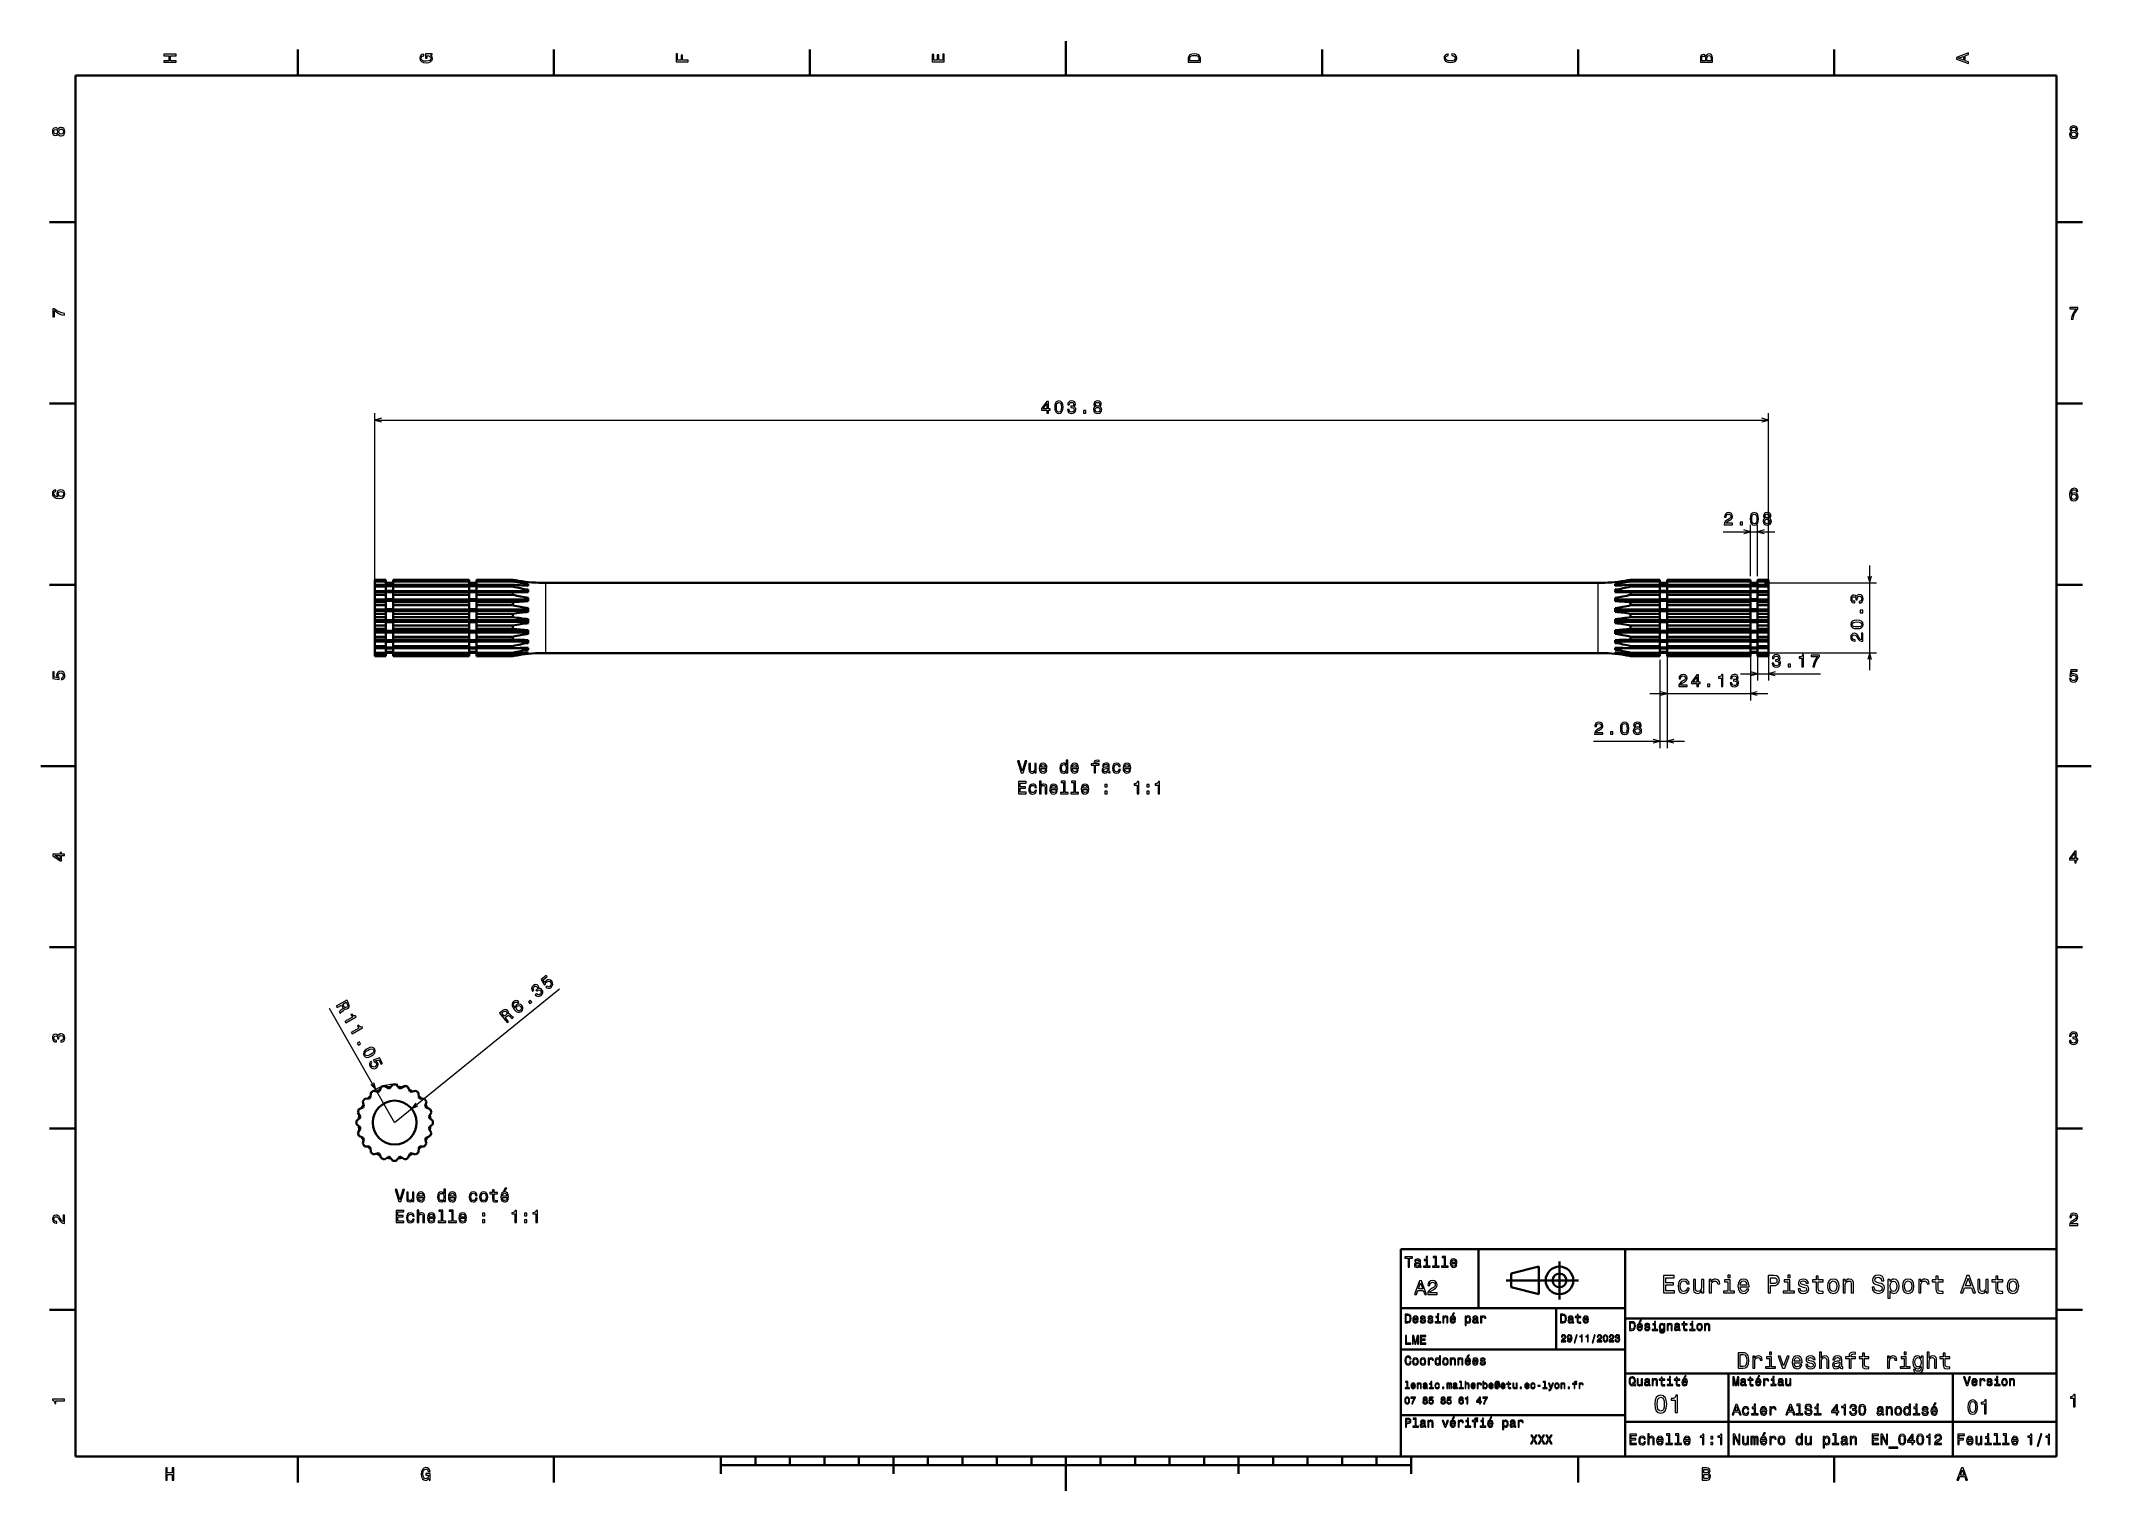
# Model space of a CAD drawing. Extents: x 0 to 594, y 0 to 420.
import ezdxf

# ---------------------------------------------------------------- set-up
doc = ezdxf.new("R2010")
doc.units = 0

msp = doc.modelspace()

# ---------------------------------------------------------------- linework, layer by layer
at = {"color": 7, "lineweight": 35, "ltscale": 0.1875}
for p, q in [((74.400002, 410), (74.400002, 417.5)), ((148.600006, 410), (148.600006, 417.5)), ((222.800003, 410), (222.800003, 417.5)), ((371.200012, 410), (371.200012, 417.5)), ((445.399994, 410), (445.399994, 417.5)), ((519.599976, 410), (519.599976, 417.5)), ((10, 367.5), (2.5, 367.5)), ((584, 367.5), (591.5, 367.5)), ((10, 315), (2.5, 315)), ((584, 315), (591.5, 315)), ((10, 262.5), (2.5, 262.5)), ((584, 262.5), (591.5, 262.5)), ((10, 157.5), (2.5, 157.5)), ((584, 157.5), (591.5, 157.5)), ((10, 105), (2.5, 105)), ((584, 105), (591.5, 105)), ((10, 52.5), (2.5, 52.5)), ((584, 52.5), (591.5, 52.5)), ((74.400002, 10), (74.400002, 2.5)), ((148.600006, 10), (148.600006, 2.5)), ((445.399994, 10), (445.399994, 2.5)), ((519.599976, 10), (519.599976, 2.5))]:
    msp.add_line(p, q, dxfattribs=at)
at = {"color": 7, "lineweight": 35, "ltscale": 0.25}
for p, q in [((297, 410), (297, 420)), ((10, 210), (0, 210)), ((584, 210), (594, 210)), ((489, 10), (489, 20)), ((297, 10), (297, 0))]:
    msp.add_line(p, q, dxfattribs=at)
at = {"color": 7, "lineweight": 35}
for p, q in [((584, 410), (10, 410)), ((10, 410), (10, 10)), ((584, 10), (584, 410)), ((124.082314, 263.927917), (102.035309, 263.927917)), ((102.035309, 263.707245), (124.082314, 263.707245)), ((124.082314, 263.467682), (102.035309, 263.467682)), ((102.035309, 262.493835), (124.082314, 262.493835)), ((124.082314, 261.971283), (102.035309, 261.971283)), ((451.140167, 263.041962), (146.214447, 263.041962)), ((495.319305, 263.927917), (471.189301, 263.927917)), ((471.189301, 263.707245), (495.319305, 263.707245)), ((495.319305, 263.467682), (471.189301, 263.467682)), ((471.189301, 262.493835), (495.319305, 262.493835)), ((495.319305, 261.971283), (471.189301, 261.971283)), ((141.197311, 260.637299), (96.777313, 260.637299)), ((141.197311, 258.259979), (96.777313, 258.259979)), ((141.197311, 257.871307), (96.777313, 257.871307)), ((102.035309, 260.339539), (124.082314, 260.339539)), ((124.082314, 259.585144), (102.035309, 259.585144)), ((102.035309, 257.455231), (124.082314, 257.455231)), ((124.082314, 256.542847), (102.035309, 256.542847)), ((456.157318, 260.637299), (500.577301, 260.637299)), ((456.157318, 258.259979), (500.577301, 258.259979)), ((456.157318, 257.871307), (500.577301, 257.871307)), ((471.189301, 260.339539), (495.319305, 260.339539)), ((495.319305, 259.585144), (471.189301, 259.585144)), ((471.189301, 257.455231), (495.319305, 257.455231)), ((495.319305, 256.542847), (471.189301, 256.542847)), ((141.197311, 255.356216), (96.777313, 255.356216)), ((141.197311, 254.914673), (96.777313, 254.914673)), ((141.197311, 252.210266), (96.777313, 252.210266)), ((141.197311, 251.759079), (96.777313, 251.759079)), ((102.035309, 254.12326), (124.082314, 254.12326)), ((124.082314, 253.142197), (102.035309, 253.142197)), ((102.035309, 250.6698), (124.082314, 250.6698)), ((124.082314, 249.71608), (102.035309, 249.71608)), ((456.157318, 255.356216), (500.577301, 255.356216)), ((456.157318, 254.914673), (500.577301, 254.914673)), ((456.157318, 252.210266), (500.577301, 252.210266)), ((456.157318, 251.759079), (500.577301, 251.759079)), ((471.189301, 254.12326), (495.319305, 254.12326)), ((495.319305, 253.142197), (471.189301, 253.142197)), ((471.189301, 250.6698), (495.319305, 250.6698)), ((495.319305, 249.71608), (471.189301, 249.71608)), ((141.197311, 249.130066), (96.777313, 249.130066)), ((141.197311, 248.713409), (96.777313, 248.713409)), ((141.197311, 246.41713), (96.777313, 246.41713)), ((141.197311, 246.075775), (96.777313, 246.075775)), ((102.035309, 247.432877), (124.082314, 247.432877)), ((124.082314, 246.599854), (102.035309, 246.599854)), ((102.035309, 244.72934), (124.082314, 244.72934)), ((124.082314, 244.098572), (102.035309, 244.098572)), ((456.157318, 249.130066), (500.577301, 249.130066)), ((456.157318, 248.713409), (500.577301, 248.713409)), ((456.157318, 246.41713), (500.577301, 246.41713)), ((456.157318, 246.075775), (500.577301, 246.075775)), ((471.189301, 247.432877), (495.319305, 247.432877)), ((495.319305, 246.599854), (471.189301, 246.599854)), ((471.189301, 244.72934), (495.319305, 244.72934)), ((495.319305, 244.098572), (471.189301, 244.098572)), ((102.035309, 242.823853), (124.082314, 242.823853)), ((124.082314, 242.457077), (102.035309, 242.457077)), ((102.035309, 241.902924), (124.082314, 241.902924)), ((124.082314, 241.836044), (102.035309, 241.836044)), ((451.140167, 242.72197), (146.214447, 242.72197)), ((471.189301, 242.823853), (495.319305, 242.823853)), ((495.319305, 242.457077), (471.189301, 242.457077)), ((471.189301, 241.902924), (495.319305, 241.902924)), ((495.319305, 241.836044), (471.189301, 241.836044)), ((394, 10), (394, 70)), ((394, 70), (584, 70)), ((459, 10), (459, 70)), ((584, 70), (584, 10)), ((424.5, 61), (445.5, 61)), ((394, 53), (459, 53)), ((459, 50), (584, 50)), ((394, 41), (459, 41)), ((459, 34), (584, 34)), ((554, 10), (554, 34)), ((394, 22), (459, 22)), ((459, 20), (584, 20)), ((10, 10), (584, 10)), ((197, 7.5), (397, 7.5)), ((394, 10), (584, 10))]:
    msp.add_line(p, q, dxfattribs=at)
at = {"color": 7, "lineweight": 13}
for p, q in [((96.777313, 250.713409), (96.777313, 312.204376)), ((96.777313, 310.204376), (500.577301, 310.204376)), ((500.577301, 250.713409), (500.577301, 312.204376)), ((529.893677, 237.73291), (529.893677, 268.031036)), ((146.214447, 263.041962), (146.214447, 242.745499)), ((451.140167, 263.041962), (451.140167, 242.745499)), ((499.402313, 263.031036), (531.893677, 263.031036)), ((497.402313, 257.585144), (497.402313, 234.726242)), ((500.577301, 257.585144), (500.577301, 234.726242)), ((469.106323, 240.73291), (469.106323, 215.189011)), ((471.189301, 240.73291), (471.189301, 215.189011)), ((499.402313, 242.73291), (531.893677, 242.73291)), ((492.402313, 236.726242), (515.596558, 236.726242)), ((466.189301, 230.997192), (500.319305, 230.997192)), ((449.862213, 217.189011), (476.189301, 217.189011)), ((102.461739, 106.715508), (150.228912, 145.435303)), ((102.461739, 106.715508), (83.612213, 139.785889))]:
    msp.add_line(p, q, dxfattribs=at)
at = {"color": 7, "lineweight": 13, "ltscale": 0.370677}
for p, q in [((495.319305, 265.031036), (495.319305, 279.858124)), ((497.402313, 265.031036), (497.402313, 279.858124))]:
    msp.add_line(p, q, dxfattribs=at)
at = {"color": 7, "lineweight": 13, "ltscale": 0.37355}
msp.add_line((487.460327, 277.858124), (502.402313, 277.858124), dxfattribs=at)
at = {"color": 7, "lineweight": 35, "ltscale": 0.005517}
for p, q in [((96.777313, 263.927917), (96.777313, 263.707245)), ((99.952316, 263.927917), (99.952316, 263.707245)), ((102.035309, 263.927917), (102.035309, 263.707245)), ((124.082314, 263.927917), (124.082314, 263.707245)), ((126.165314, 263.927917), (126.165314, 263.707245)), ((469.106323, 263.927917), (469.106323, 263.707245)), ((471.189301, 263.927917), (471.189301, 263.707245)), ((495.319305, 263.927917), (495.319305, 263.707245)), ((497.402313, 263.927917), (497.402313, 263.707245)), ((500.577301, 263.927917), (500.577301, 263.707245))]:
    msp.add_line(p, q, dxfattribs=at)
at = {"color": 7, "lineweight": 35, "ltscale": 0.079375}
for p, q in [((99.952316, 263.927917), (96.777313, 263.927917)), ((96.777313, 263.707245), (99.952316, 263.707245)), ((99.952316, 263.467682), (96.777313, 263.467682)), ((96.777313, 262.493835), (99.952316, 262.493835)), ((99.952316, 261.971283), (96.777313, 261.971283)), ((500.577301, 263.927917), (497.402313, 263.927917)), ((497.402313, 263.707245), (500.577301, 263.707245)), ((500.577301, 263.467682), (497.402313, 263.467682)), ((497.402313, 262.493835), (500.577301, 262.493835)), ((500.577301, 261.971283), (497.402313, 261.971283)), ((96.777313, 260.339539), (99.952316, 260.339539)), ((99.952316, 259.585144), (96.777313, 259.585144)), ((96.777313, 257.455231), (99.952316, 257.455231)), ((99.952316, 256.542847), (96.777313, 256.542847)), ((497.402313, 260.339539), (500.577301, 260.339539)), ((500.577301, 259.585144), (497.402313, 259.585144)), ((497.402313, 257.455231), (500.577301, 257.455231)), ((500.577301, 256.542847), (497.402313, 256.542847)), ((96.777313, 254.12326), (99.952316, 254.12326)), ((99.952316, 253.142197), (96.777313, 253.142197)), ((96.777313, 250.6698), (99.952316, 250.6698)), ((99.952316, 249.71608), (96.777313, 249.71608)), ((497.402313, 254.12326), (500.577301, 254.12326)), ((500.577301, 253.142197), (497.402313, 253.142197)), ((497.402313, 250.6698), (500.577301, 250.6698)), ((500.577301, 249.71608), (497.402313, 249.71608)), ((96.777313, 247.432877), (99.952316, 247.432877)), ((99.952316, 246.599854), (96.777313, 246.599854)), ((96.777313, 244.72934), (99.952316, 244.72934)), ((99.952316, 244.098572), (96.777313, 244.098572)), ((497.402313, 247.432877), (500.577301, 247.432877)), ((500.577301, 246.599854), (497.402313, 246.599854)), ((497.402313, 244.72934), (500.577301, 244.72934)), ((500.577301, 244.098572), (497.402313, 244.098572)), ((96.777313, 242.823853), (99.952316, 242.823853)), ((99.952316, 242.457077), (96.777313, 242.457077)), ((96.777313, 241.902924), (99.952316, 241.902924)), ((99.952316, 241.836044), (96.777313, 241.836044)), ((497.402313, 242.823853), (500.577301, 242.823853)), ((500.577301, 242.457077), (497.402313, 242.457077)), ((497.402313, 241.902924), (500.577301, 241.902924)), ((500.577301, 241.836044), (497.402313, 241.836044))]:
    msp.add_line(p, q, dxfattribs=at)
at = {"color": 7, "lineweight": 35, "ltscale": 0.005989}
for p, q in [((96.777313, 263.707245), (96.777313, 263.467682)), ((99.952316, 263.707245), (99.952316, 263.467682)), ((102.035309, 263.707245), (102.035309, 263.467682)), ((124.082314, 263.707245), (124.082314, 263.467682)), ((126.165314, 263.707245), (126.165314, 263.467682)), ((136.752319, 263.707245), (136.752319, 263.467682)), ((460.602325, 263.707245), (460.602325, 263.467682)), ((469.106323, 263.707245), (469.106323, 263.467682)), ((471.189301, 263.707245), (471.189301, 263.467682)), ((495.319305, 263.707245), (495.319305, 263.467682)), ((497.402313, 263.707245), (497.402313, 263.467682)), ((500.577301, 263.707245), (500.577301, 263.467682))]:
    msp.add_line(p, q, dxfattribs=at)
at = {"color": 7, "lineweight": 35, "ltscale": 0.024346}
for p, q in [((96.777313, 263.467682), (96.777313, 262.493835)), ((99.952316, 263.467682), (99.952316, 262.493835)), ((102.035309, 263.467682), (102.035309, 262.493835)), ((124.082314, 263.467682), (124.082314, 262.493835)), ((126.165314, 263.467682), (126.165314, 262.493835)), ((469.106323, 263.467682), (469.106323, 262.493835)), ((471.189301, 263.467682), (471.189301, 262.493835)), ((495.319305, 263.467682), (495.319305, 262.493835)), ((497.402313, 263.467682), (497.402313, 262.493835)), ((500.577301, 263.467682), (500.577301, 262.493835))]:
    msp.add_line(p, q, dxfattribs=at)
at = {"color": 7, "lineweight": 35, "ltscale": 0.013064}
for p, q in [((96.777313, 262.493835), (96.777313, 261.971283)), ((99.952316, 262.493835), (99.952316, 261.971283)), ((102.035309, 262.493835), (102.035309, 261.971283)), ((124.082314, 262.493835), (124.082314, 261.971283)), ((126.165314, 262.493835), (126.165314, 261.971283)), ((136.752319, 262.493835), (136.752319, 261.971283)), ((460.602325, 262.493835), (460.602325, 261.971283)), ((469.106323, 262.493835), (469.106323, 261.971283)), ((471.189301, 262.493835), (471.189301, 261.971283)), ((495.319305, 262.493835), (495.319305, 261.971283)), ((497.402313, 262.493835), (497.402313, 261.971283)), ((500.577301, 262.493835), (500.577301, 261.971283))]:
    msp.add_line(p, q, dxfattribs=at)
at = {"color": 7, "lineweight": 35, "ltscale": 0.03335}
for p, q in [((96.777313, 261.971283), (96.777313, 260.637299)), ((500.577301, 261.971283), (500.577301, 260.637299))]:
    msp.add_line(p, q, dxfattribs=at)
at = {"color": 7, "lineweight": 35, "ltscale": 0.052075}
for p, q in [((102.035309, 263.031036), (99.952316, 263.031036)), ((102.035309, 263.012207), (99.952316, 263.012207)), ((102.035309, 262.961517), (99.952316, 262.961517)), ((102.035309, 262.325439), (99.952316, 262.325439)), ((102.035316, 262.255463), (99.952316, 262.255463)), ((102.035309, 262.101776), (99.952316, 262.101776)), ((126.165314, 263.031036), (124.082314, 263.031036)), ((126.165314, 263.012207), (124.082314, 263.012207)), ((126.165314, 262.961517), (124.082314, 262.961517)), ((126.165314, 262.325439), (124.082314, 262.325439)), ((126.165314, 262.255463), (124.082314, 262.255463)), ((126.165314, 262.101776), (124.082314, 262.101776)), ((497.402313, 263.031036), (495.319305, 263.031036)), ((497.402313, 263.012207), (495.319305, 263.012207)), ((497.402313, 262.961517), (495.319305, 262.961517)), ((497.402313, 262.325439), (495.319305, 262.325439)), ((495.319305, 262.255463), (497.402313, 262.255463)), ((497.402313, 262.101776), (495.319305, 262.101776)), ((102.035309, 260.714294), (99.952316, 260.714294)), ((102.035309, 260.339539), (99.952316, 260.339539)), ((102.035309, 258.336487), (99.952316, 258.336487)), ((102.035309, 257.84729), (99.952316, 257.84729)), ((102.035309, 255.424713), (99.952316, 255.424713)), ((126.165314, 260.714294), (124.082314, 260.714294)), ((126.165314, 260.339539), (124.082314, 260.339539)), ((126.165314, 258.336487), (124.082314, 258.336487)), ((126.165314, 257.84729), (124.082314, 257.84729)), ((126.165314, 255.424713), (124.082314, 255.424713)), ((497.402313, 260.714294), (495.319305, 260.714294)), ((497.402313, 260.339539), (495.319305, 260.339539)), ((497.402313, 258.336487), (495.319305, 258.336487)), ((497.402313, 257.84729), (495.319305, 257.84729)), ((497.402313, 255.424713), (495.319305, 255.424713)), ((102.035309, 254.868988), (99.952316, 254.868988)), ((102.035309, 252.264069), (99.952316, 252.264069)), ((102.035309, 251.696213), (99.952316, 251.696213)), ((126.165314, 254.868988), (124.082314, 254.868988)), ((126.165314, 252.264069), (124.082314, 252.264069)), ((126.165314, 251.696213), (124.082314, 251.696213)), ((497.402313, 254.868988), (495.319305, 254.868988)), ((497.402313, 252.264069), (495.319305, 252.264069)), ((497.402313, 251.696213), (495.319305, 251.696213)), ((102.035309, 249.163895), (99.952316, 249.163895)), ((102.035309, 248.639496), (99.952316, 248.639496)), ((102.035309, 246.427673), (99.952316, 246.427673)), ((102.035309, 245.998062), (99.952316, 245.998062)), ((102.035309, 244.323242), (99.952316, 244.323242)), ((102.035316, 244.104385), (99.952316, 244.104385)), ((102.035309, 244.030472), (99.952316, 244.030472)), ((126.165314, 249.163895), (124.082314, 249.163895)), ((126.165314, 248.639496), (124.082314, 248.639496)), ((126.165314, 246.427673), (124.082314, 246.427673)), ((126.165314, 245.998062), (124.082314, 245.998062)), ((126.165314, 244.323242), (124.082314, 244.323242)), ((126.165314, 244.104385), (124.082314, 244.104385)), ((126.165314, 244.030472), (124.082314, 244.030472)), ((497.402313, 249.163895), (495.319305, 249.163895)), ((497.402313, 248.639496), (495.319305, 248.639496)), ((497.402313, 246.427673), (495.319305, 246.427673)), ((497.402313, 245.998062), (495.319305, 245.998062)), ((497.402313, 244.323242), (495.319305, 244.323242)), ((495.319305, 244.104385), (497.402313, 244.104385)), ((497.402313, 244.030472), (495.319305, 244.030472)), ((102.035309, 243.05661), (99.952316, 243.05661)), ((102.035316, 242.992203), (99.952316, 242.992203)), ((102.035309, 242.929337), (99.952316, 242.929337)), ((102.035309, 242.73291), (99.952316, 242.73291)), ((126.165314, 243.05661), (124.082314, 243.05661)), ((126.165314, 242.992203), (124.082314, 242.992203)), ((126.165314, 242.929337), (124.082314, 242.929337)), ((126.165314, 242.73291), (124.082314, 242.73291)), ((497.402313, 243.05661), (495.319305, 243.05661)), ((495.319305, 242.992203), (497.402313, 242.992203)), ((497.402313, 242.929337), (495.319305, 242.929337)), ((497.402313, 242.73291), (495.319305, 242.73291))]:
    msp.add_line(p, q, dxfattribs=at)
at = {"color": 7, "lineweight": 35, "ltscale": 0.031425}
for p, q in [((99.952316, 261.971283), (99.952316, 260.714294)), ((102.035309, 261.971283), (102.035309, 260.714294)), ((124.082314, 261.971283), (124.082314, 260.714294)), ((126.165314, 261.971283), (126.165314, 260.714294)), ((469.106323, 261.971283), (469.106323, 260.714294)), ((471.189301, 261.971283), (471.189301, 260.714294)), ((495.319305, 261.971283), (495.319305, 260.714294)), ((497.402313, 261.971283), (497.402313, 260.714294))]:
    msp.add_line(p, q, dxfattribs=at)
at = {"color": 7, "lineweight": 35, "ltscale": 0.264675}
for p, q in [((136.752319, 263.927917), (126.165314, 263.927917)), ((126.165314, 263.707245), (136.752319, 263.707245)), ((136.752319, 263.467682), (126.165314, 263.467682)), ((126.165314, 262.493835), (136.752319, 262.493835)), ((136.752319, 261.971283), (126.165314, 261.971283)), ((126.165314, 260.339539), (136.752319, 260.339539)), ((136.752319, 259.585144), (126.165314, 259.585144)), ((126.165314, 257.455231), (136.752319, 257.455231)), ((136.752319, 256.542847), (126.165314, 256.542847)), ((126.165314, 254.12326), (136.752319, 254.12326)), ((136.752319, 253.142197), (126.165314, 253.142197)), ((126.165314, 250.6698), (136.752319, 250.6698)), ((136.752319, 249.71608), (126.165314, 249.71608)), ((126.165314, 247.432877), (136.752319, 247.432877)), ((136.752319, 246.599854), (126.165314, 246.599854)), ((126.165314, 244.72934), (136.752319, 244.72934)), ((136.752319, 244.098572), (126.165314, 244.098572)), ((126.165314, 242.823853), (136.752319, 242.823853)), ((136.752319, 242.457077), (126.165314, 242.457077)), ((126.165314, 241.902924), (136.752319, 241.902924)), ((136.752319, 241.836044), (126.165314, 241.836044))]:
    msp.add_line(p, q, dxfattribs=at)
at = {"color": 7, "lineweight": 35, "ltscale": 0.020599}
for p, q in [((141.197311, 262.255463), (140.373367, 262.255463)), ((456.157318, 262.255463), (456.981262, 262.255463))]:
    msp.add_line(p, q, dxfattribs=at)
at = {"color": 7, "lineweight": 35, "ltscale": 0.011682}
msp.add_line((140.734467, 263.220001), (141.197311, 263.28421), dxfattribs=at)
at = {"color": 7, "lineweight": 35, "ltscale": 0.002529}
for p, q in [((141.197311, 263.28421), (141.197311, 263.183044)), ((456.157318, 263.183044), (456.157318, 263.28421))]:
    msp.add_line(p, q, dxfattribs=at)
at = {"color": 7, "lineweight": 35, "ltscale": 0.011163}
for p, q in [((141.197311, 262.664734), (141.197311, 262.218231)), ((456.157318, 262.218231), (456.157318, 262.664734))]:
    msp.add_line(p, q, dxfattribs=at)
at = {"color": 7, "lineweight": 35, "ltscale": 0.2126}
for p, q in [((469.106323, 263.927917), (460.602325, 263.927917)), ((460.602325, 263.707245), (469.106323, 263.707245)), ((469.106323, 263.467682), (460.602325, 263.467682)), ((460.602325, 262.493835), (469.106323, 262.493835)), ((469.106323, 261.971283), (460.602325, 261.971283)), ((460.602325, 260.339539), (469.106323, 260.339539)), ((469.106323, 259.585144), (460.602325, 259.585144)), ((460.602325, 257.455231), (469.106323, 257.455231)), ((469.106323, 256.542847), (460.602325, 256.542847)), ((460.602325, 254.12326), (469.106323, 254.12326)), ((469.106323, 253.142197), (460.602325, 253.142197)), ((460.602325, 250.6698), (469.106323, 250.6698)), ((469.106323, 249.71608), (460.602325, 249.71608)), ((460.602325, 247.432877), (469.106323, 247.432877)), ((469.106323, 246.599854), (460.602325, 246.599854)), ((460.602325, 244.72934), (469.106323, 244.72934)), ((469.106323, 244.098572), (460.602325, 244.098572)), ((460.602325, 242.823853), (469.106323, 242.823853)), ((469.106323, 242.457077), (460.602325, 242.457077)), ((460.602325, 241.902924), (469.106323, 241.902924)), ((469.106323, 241.836044), (460.602325, 241.836044))]:
    msp.add_line(p, q, dxfattribs=at)
at = {"color": 7, "lineweight": 35, "ltscale": 0.052074}
for p, q in [((471.189301, 263.031036), (469.106323, 263.031036)), ((471.189301, 263.012207), (469.106323, 263.012207)), ((471.189301, 262.961517), (469.106323, 262.961517)), ((471.189301, 262.325439), (469.106323, 262.325439)), ((469.106323, 262.255463), (471.189301, 262.255463)), ((471.189301, 262.101776), (469.106323, 262.101776)), ((471.189301, 260.714294), (469.106323, 260.714294)), ((471.189301, 260.339539), (469.106323, 260.339539)), ((471.189301, 258.336487), (469.106323, 258.336487)), ((471.189301, 257.84729), (469.106323, 257.84729)), ((471.189301, 255.424713), (469.106323, 255.424713)), ((471.189301, 254.868988), (469.106323, 254.868988)), ((471.189301, 252.264069), (469.106323, 252.264069)), ((471.189301, 251.696213), (469.106323, 251.696213)), ((471.189301, 249.163895), (469.106323, 249.163895)), ((471.189301, 248.639496), (469.106323, 248.639496)), ((471.189301, 246.427673), (469.106323, 246.427673)), ((471.189301, 245.998062), (469.106323, 245.998062)), ((471.189301, 244.323242), (469.106323, 244.323242)), ((469.106323, 244.104385), (471.189301, 244.104385)), ((471.189301, 244.030472), (469.106323, 244.030472)), ((471.189301, 243.05661), (469.106323, 243.05661)), ((469.106323, 242.992203), (471.189301, 242.992203)), ((471.189301, 242.929337), (469.106323, 242.929337)), ((471.189301, 242.73291), (469.106323, 242.73291))]:
    msp.add_line(p, q, dxfattribs=at)
at = {"color": 7, "lineweight": 35, "ltscale": 0.007444}
for p, q in [((96.777313, 260.637299), (96.777313, 260.339539)), ((500.577301, 260.637299), (500.577301, 260.339539))]:
    msp.add_line(p, q, dxfattribs=at)
at = {"color": 7, "lineweight": 35, "ltscale": 0.01886}
for p, q in [((96.777313, 260.339539), (96.777313, 259.585144)), ((99.952316, 260.339539), (99.952316, 259.585144)), ((102.035309, 260.339539), (102.035309, 259.585144)), ((124.082314, 260.339539), (124.082314, 259.585144)), ((126.165314, 260.339539), (126.165314, 259.585144)), ((136.752319, 260.339539), (136.752319, 259.585144)), ((460.602325, 260.339539), (460.602325, 259.585144)), ((469.106323, 260.339539), (469.106323, 259.585144)), ((471.189301, 260.339539), (471.189301, 259.585144)), ((495.319305, 260.339539), (495.319305, 259.585144)), ((497.402313, 260.339539), (497.402313, 259.585144)), ((500.577301, 260.339539), (500.577301, 259.585144))]:
    msp.add_line(p, q, dxfattribs=at)
at = {"color": 7, "lineweight": 35, "ltscale": 0.033129}
for p, q in [((96.777313, 259.585144), (96.777313, 258.259979)), ((500.577301, 259.585144), (500.577301, 258.259979))]:
    msp.add_line(p, q, dxfattribs=at)
at = {"color": 7, "lineweight": 35, "ltscale": 0.009717}
for p, q in [((96.777313, 258.259979), (96.777313, 257.871307)), ((500.577301, 258.259979), (500.577301, 257.871307))]:
    msp.add_line(p, q, dxfattribs=at)
at = {"color": 7, "lineweight": 35, "ltscale": 0.010402}
for p, q in [((96.777313, 257.871307), (96.777313, 257.455231)), ((500.577301, 257.871307), (500.577301, 257.455231))]:
    msp.add_line(p, q, dxfattribs=at)
at = {"color": 7, "lineweight": 35, "ltscale": 0.02281}
for p, q in [((96.777313, 257.455231), (96.777313, 256.542847)), ((99.952316, 257.455231), (99.952316, 256.542847)), ((102.035309, 257.455231), (102.035309, 256.542847)), ((124.082314, 257.455231), (124.082314, 256.542847)), ((126.165314, 257.455231), (126.165314, 256.542847)), ((136.752319, 257.455231), (136.752319, 256.542847)), ((460.602325, 257.455231), (460.602325, 256.542847)), ((469.106323, 257.455231), (469.106323, 256.542847)), ((471.189301, 257.455231), (471.189301, 256.542847)), ((495.319305, 257.455231), (495.319305, 256.542847)), ((497.402313, 257.455231), (497.402313, 256.542847)), ((500.577301, 257.455231), (500.577301, 256.542847))]:
    msp.add_line(p, q, dxfattribs=at)
at = {"color": 7, "lineweight": 35, "ltscale": 0.029666}
for p, q in [((96.777313, 256.542847), (96.777313, 255.356216)), ((500.577301, 256.542847), (500.577301, 255.356216))]:
    msp.add_line(p, q, dxfattribs=at)
at = {"color": 7, "lineweight": 35, "ltscale": 0.031216}
for p, q in [((99.952316, 259.585144), (99.952316, 258.336487)), ((102.035309, 259.585144), (102.035309, 258.336487)), ((124.082314, 259.585144), (124.082314, 258.336487)), ((126.165314, 259.585144), (126.165314, 258.336487)), ((469.106323, 259.585144), (469.106323, 258.336487)), ((471.189301, 259.585144), (471.189301, 258.336487)), ((495.319305, 259.585144), (495.319305, 258.336487)), ((497.402313, 259.585144), (497.402313, 258.336487))]:
    msp.add_line(p, q, dxfattribs=at)
at = {"color": 7, "lineweight": 35, "ltscale": 0.009801}
for p, q in [((99.952316, 257.84729), (99.952316, 257.455231)), ((102.035309, 257.84729), (102.035309, 257.455231)), ((124.082314, 257.84729), (124.082314, 257.455231)), ((126.165314, 257.84729), (126.165314, 257.455231)), ((469.106323, 257.84729), (469.106323, 257.455231)), ((471.189301, 257.84729), (471.189301, 257.455231)), ((495.319305, 257.84729), (495.319305, 257.455231)), ((497.402313, 257.84729), (497.402313, 257.455231))]:
    msp.add_line(p, q, dxfattribs=at)
at = {"color": 7, "lineweight": 35, "ltscale": 0.027953}
for p, q in [((99.952316, 256.542847), (99.952316, 255.424713)), ((102.035309, 256.542847), (102.035309, 255.424713)), ((124.082314, 256.542847), (124.082314, 255.424713)), ((126.165314, 256.542847), (126.165314, 255.424713)), ((469.106323, 256.542847), (469.106323, 255.424713)), ((471.189301, 256.542847), (471.189301, 255.424713)), ((495.319305, 256.542847), (495.319305, 255.424713)), ((497.402313, 256.542847), (497.402313, 255.424713))]:
    msp.add_line(p, q, dxfattribs=at)
at = {"color": 7, "lineweight": 35, "ltscale": 0.111125}
for p, q in [((136.752319, 260.339539), (141.197311, 260.339539)), ((456.157318, 260.339539), (460.602325, 260.339539))]:
    msp.add_line(p, q, dxfattribs=at)
at = {"color": 7, "lineweight": 35, "ltscale": 0.018703}
for p, q in [((141.197311, 261.087677), (141.197311, 260.339539)), ((456.157318, 260.339539), (456.157318, 261.087677))]:
    msp.add_line(p, q, dxfattribs=at)
at = {"color": 7, "lineweight": 35, "ltscale": 0.024413}
for p, q in [((141.197311, 258.707367), (141.197311, 257.730835)), ((456.157318, 257.730835), (456.157318, 258.707367))]:
    msp.add_line(p, q, dxfattribs=at)
at = {"color": 7, "lineweight": 35, "ltscale": 0.027734}
for p, q in [((141.197311, 255.756851), (141.197311, 254.647476)), ((456.157318, 254.647476), (456.157318, 255.756851))]:
    msp.add_line(p, q, dxfattribs=at)
at = {"color": 7, "lineweight": 35, "ltscale": 0.011039}
for p, q in [((96.777313, 255.356216), (96.777313, 254.914673)), ((500.577301, 255.356216), (500.577301, 254.914673))]:
    msp.add_line(p, q, dxfattribs=at)
at = {"color": 7, "lineweight": 35, "ltscale": 0.019785}
for p, q in [((96.777313, 254.914673), (96.777313, 254.12326)), ((500.577301, 254.914673), (500.577301, 254.12326))]:
    msp.add_line(p, q, dxfattribs=at)
at = {"color": 7, "lineweight": 35, "ltscale": 0.024527}
for p, q in [((96.777313, 254.12326), (96.777313, 253.142197)), ((99.952316, 254.12326), (99.952316, 253.142197)), ((102.035309, 254.12326), (102.035309, 253.142197)), ((124.082314, 254.12326), (124.082314, 253.142197)), ((126.165314, 254.12326), (126.165314, 253.142197)), ((136.752319, 254.12326), (136.752319, 253.142197)), ((460.602325, 254.12326), (460.602325, 253.142197)), ((469.106323, 254.12326), (469.106323, 253.142197)), ((471.189301, 254.12326), (471.189301, 253.142197)), ((495.319305, 254.12326), (495.319305, 253.142197)), ((497.402313, 254.12326), (497.402313, 253.142197)), ((500.577301, 254.12326), (500.577301, 253.142197))]:
    msp.add_line(p, q, dxfattribs=at)
at = {"color": 7, "lineweight": 35, "ltscale": 0.023298}
for p, q in [((96.777313, 253.142197), (96.777313, 252.210266)), ((500.577301, 253.142197), (500.577301, 252.210266))]:
    msp.add_line(p, q, dxfattribs=at)
at = {"color": 7, "lineweight": 35, "ltscale": 0.01128}
for p, q in [((96.777313, 252.210266), (96.777313, 251.759079)), ((500.577301, 252.210266), (500.577301, 251.759079))]:
    msp.add_line(p, q, dxfattribs=at)
at = {"color": 7, "lineweight": 35, "ltscale": 0.027232}
for p, q in [((96.777313, 251.759079), (96.777313, 250.6698)), ((500.577301, 251.759079), (500.577301, 250.6698))]:
    msp.add_line(p, q, dxfattribs=at)
at = {"color": 7, "lineweight": 35, "ltscale": 0.023843}
for p, q in [((96.777313, 250.6698), (96.777313, 249.71608)), ((99.952316, 250.6698), (99.952316, 249.71608)), ((102.035309, 250.6698), (102.035309, 249.71608)), ((124.082314, 250.6698), (124.082314, 249.71608)), ((126.165314, 250.6698), (126.165314, 249.71608)), ((136.752319, 250.6698), (136.752319, 249.71608)), ((460.602325, 250.6698), (460.602325, 249.71608)), ((469.106323, 250.6698), (469.106323, 249.71608)), ((471.189301, 250.6698), (471.189301, 249.71608)), ((495.319305, 250.6698), (495.319305, 249.71608)), ((497.402313, 250.6698), (497.402313, 249.71608)), ((500.577301, 250.6698), (500.577301, 249.71608))]:
    msp.add_line(p, q, dxfattribs=at)
at = {"color": 7, "lineweight": 35, "ltscale": 0.01465}
for p, q in [((96.777313, 249.71608), (96.777313, 249.130066)), ((500.577301, 249.71608), (500.577301, 249.130066))]:
    msp.add_line(p, q, dxfattribs=at)
at = {"color": 7, "lineweight": 35, "ltscale": 0.018643}
for p, q in [((99.952316, 254.868988), (99.952316, 254.12326)), ((102.035309, 254.868988), (102.035309, 254.12326)), ((124.082314, 254.868988), (124.082314, 254.12326)), ((126.165314, 254.868988), (126.165314, 254.12326)), ((469.106323, 254.868988), (469.106323, 254.12326)), ((471.189301, 254.868988), (471.189301, 254.12326)), ((495.319305, 254.868988), (495.319305, 254.12326)), ((497.402313, 254.868988), (497.402313, 254.12326))]:
    msp.add_line(p, q, dxfattribs=at)
at = {"color": 7, "lineweight": 35, "ltscale": 0.021953}
for p, q in [((99.952316, 253.142197), (99.952316, 252.264069)), ((102.035309, 253.142197), (102.035309, 252.264069)), ((124.082314, 253.142197), (124.082314, 252.264069)), ((126.165314, 253.142197), (126.165314, 252.264069)), ((469.106323, 253.142197), (469.106323, 252.264069)), ((471.189301, 253.142197), (471.189301, 252.264069)), ((495.319305, 253.142197), (495.319305, 252.264069)), ((497.402313, 253.142197), (497.402313, 252.264069))]:
    msp.add_line(p, q, dxfattribs=at)
at = {"color": 7, "lineweight": 35, "ltscale": 0.02566}
for p, q in [((99.952316, 251.696213), (99.952316, 250.6698)), ((102.035309, 251.696213), (102.035309, 250.6698)), ((124.082314, 251.696213), (124.082314, 250.6698)), ((126.165314, 251.696213), (126.165314, 250.6698)), ((469.106323, 251.696213), (469.106323, 250.6698)), ((471.189301, 251.696213), (471.189301, 250.6698)), ((495.319305, 251.696213), (495.319305, 250.6698)), ((497.402313, 251.696213), (497.402313, 250.6698))]:
    msp.add_line(p, q, dxfattribs=at)
at = {"color": 7, "lineweight": 35, "ltscale": 0.013805}
for p, q in [((99.952316, 249.71608), (99.952316, 249.163895)), ((102.035309, 249.71608), (102.035309, 249.163895)), ((124.082314, 249.71608), (124.082314, 249.163895)), ((126.165314, 249.71608), (126.165314, 249.163895)), ((469.106323, 249.71608), (469.106323, 249.163895)), ((471.189301, 249.71608), (471.189301, 249.163895)), ((495.319305, 249.71608), (495.319305, 249.163895)), ((497.402313, 249.71608), (497.402313, 249.163895))]:
    msp.add_line(p, q, dxfattribs=at)
at = {"color": 7, "lineweight": 35, "ltscale": 0.02834}
for p, q in [((141.197311, 252.524902), (141.197311, 251.391312)), ((456.157318, 251.391312), (456.157318, 252.524902))]:
    msp.add_line(p, q, dxfattribs=at)
at = {"color": 7, "lineweight": 35, "ltscale": 0.010416}
for p, q in [((96.777313, 249.130066), (96.777313, 248.713409)), ((500.577301, 249.130066), (500.577301, 248.713409))]:
    msp.add_line(p, q, dxfattribs=at)
at = {"color": 7, "lineweight": 35, "ltscale": 0.032013}
for p, q in [((96.777313, 248.713409), (96.777313, 247.432877)), ((96.777313, 244.104385), (96.777313, 242.823853)), ((500.577301, 248.713409), (500.577301, 247.432877)), ((500.577301, 244.104385), (500.577301, 242.823853))]:
    msp.add_line(p, q, dxfattribs=at)
at = {"color": 7, "lineweight": 35, "ltscale": 0.020826}
for p, q in [((96.777313, 247.432877), (96.777313, 246.599854)), ((99.952316, 247.432877), (99.952316, 246.599854)), ((102.035309, 247.432877), (102.035309, 246.599854)), ((124.082314, 247.432877), (124.082314, 246.599854)), ((126.165314, 247.432877), (126.165314, 246.599854)), ((136.752319, 247.432877), (136.752319, 246.599854)), ((460.602325, 247.432877), (460.602325, 246.599854)), ((469.106323, 247.432877), (469.106323, 246.599854)), ((471.189301, 247.432877), (471.189301, 246.599854)), ((495.319305, 247.432877), (495.319305, 246.599854)), ((497.402313, 247.432877), (497.402313, 246.599854)), ((500.577301, 247.432877), (500.577301, 246.599854))]:
    msp.add_line(p, q, dxfattribs=at)
at = {"color": 7, "lineweight": 35, "ltscale": 0.004568}
for p, q in [((96.777313, 246.599854), (96.777313, 246.41713)), ((500.577301, 246.599854), (500.577301, 246.41713))]:
    msp.add_line(p, q, dxfattribs=at)
at = {"color": 7, "lineweight": 35, "ltscale": 0.008534}
for p, q in [((96.777313, 246.41713), (96.777313, 246.075775)), ((500.577301, 246.41713), (500.577301, 246.075775))]:
    msp.add_line(p, q, dxfattribs=at)
at = {"color": 7, "lineweight": 35, "ltscale": 0.033661}
for p, q in [((96.777313, 246.075775), (96.777313, 244.72934)), ((500.577301, 246.075775), (500.577301, 244.72934)), ((93.820763, 113.601288), (95.164078, 113.692863)), ((95.484383, 114.013168), (95.575958, 115.356483)), ((96.371506, 115.934479), (97.677376, 115.606468)), ((98.080978, 115.812119), (98.583183, 117.061386)), ((99.518402, 117.365257), (100.658997, 116.649765)), ((101.1064, 116.720627), (101.97007, 117.753563)), ((102.953407, 117.753563), (103.817078, 116.720627)), ((104.264481, 116.649765), (105.405075, 117.365257)), ((106.340294, 117.061386), (106.842499, 115.812119)), ((107.246101, 115.606468), (108.551971, 115.934479)), ((109.347519, 115.356483), (109.439095, 114.013168)), ((109.759399, 113.692863), (111.102715, 113.601288)), ((91.423683, 107.207176), (92.456619, 108.070847)), ((92.527481, 108.51825), (91.811989, 109.658844)), ((92.11586, 110.594063), (93.365128, 111.096268)), ((93.570778, 111.49987), (93.242767, 112.80574)), ((111.68071, 112.80574), (111.352699, 111.49987)), ((111.55835, 111.096268), (112.807617, 110.594063)), ((113.111488, 109.658844), (112.395996, 108.51825)), ((112.466858, 108.070847), (113.499794, 107.207176)), ((92.456619, 105.360168), (91.423683, 106.223839)), ((91.811989, 103.772171), (92.527481, 104.912766)), ((93.365128, 102.334747), (92.11586, 102.836952)), ((93.242767, 100.625275), (93.570778, 101.931145)), ((111.352699, 101.931145), (111.68071, 100.625275)), ((112.807617, 102.836952), (111.55835, 102.334747)), ((112.395996, 104.912766), (113.111488, 103.772171)), ((113.499794, 106.223839), (112.466858, 105.360168)), ((95.164078, 99.738152), (93.820763, 99.829727)), ((95.575958, 98.074532), (95.484383, 99.417847)), ((97.677376, 97.824547), (96.371506, 97.496536)), ((98.583183, 96.369629), (98.080978, 97.618896)), ((100.658997, 96.78125), (99.518402, 96.065758)), ((101.97007, 95.677452), (101.1064, 96.710388)), ((103.817078, 96.710388), (102.953407, 95.677452)), ((105.405075, 96.065758), (104.264481, 96.78125)), ((106.842499, 97.618896), (106.340294, 96.369629)), ((108.551971, 97.496536), (107.246101, 97.824547)), ((109.439095, 99.417847), (109.347519, 98.074532)), ((111.102715, 99.829727), (109.759399, 99.738152))]:
    msp.add_line(p, q, dxfattribs=at)
at = {"color": 7, "lineweight": 35, "ltscale": 0.015769}
for p, q in [((96.777313, 244.72934), (96.777313, 244.098572)), ((99.952316, 244.72934), (99.952316, 244.098572)), ((102.035309, 244.72934), (102.035309, 244.098572)), ((124.082314, 244.72934), (124.082314, 244.098572)), ((126.165314, 244.72934), (126.165314, 244.098572)), ((136.752319, 244.72934), (136.752319, 244.098572)), ((460.602325, 244.72934), (460.602325, 244.098572)), ((469.106323, 244.72934), (469.106323, 244.098572)), ((471.189301, 244.72934), (471.189301, 244.098572)), ((495.319305, 244.72934), (495.319305, 244.098572)), ((497.402313, 244.72934), (497.402313, 244.098572)), ((500.577301, 244.72934), (500.577301, 244.098572))]:
    msp.add_line(p, q, dxfattribs=at)
at = {"color": 7, "lineweight": 35, "ltscale": 0.030165}
for p, q in [((99.952316, 248.639496), (99.952316, 247.432877)), ((99.952316, 244.030472), (99.952316, 242.823853)), ((102.035309, 248.639496), (102.035309, 247.432877)), ((102.035309, 244.030472), (102.035309, 242.823853)), ((124.082314, 248.639496), (124.082314, 247.432877)), ((124.082314, 244.030472), (124.082314, 242.823853)), ((126.165314, 248.639496), (126.165314, 247.432877)), ((126.165314, 244.030472), (126.165314, 242.823853)), ((469.106323, 248.639496), (469.106323, 247.432877)), ((469.106323, 244.030472), (469.106323, 242.823853)), ((471.189301, 248.639496), (471.189301, 247.432877)), ((471.189301, 244.030472), (471.189301, 242.823853)), ((495.319305, 248.639496), (495.319305, 247.432877)), ((495.319305, 244.030472), (495.319305, 242.823853)), ((497.402313, 248.639496), (497.402313, 247.432877)), ((497.402313, 244.030472), (497.402313, 242.823853))]:
    msp.add_line(p, q, dxfattribs=at)
at = {"color": 7, "lineweight": 35, "ltscale": 0.004305}
for p, q in [((99.952316, 246.599854), (99.952316, 246.427673)), ((102.035309, 246.599854), (102.035309, 246.427673)), ((124.082314, 246.599854), (124.082314, 246.427673)), ((126.165314, 246.599854), (126.165314, 246.427673)), ((469.106323, 246.599854), (469.106323, 246.427673)), ((471.189301, 246.599854), (471.189301, 246.427673)), ((495.319305, 246.599854), (495.319305, 246.427673)), ((497.402313, 246.599854), (497.402313, 246.427673))]:
    msp.add_line(p, q, dxfattribs=at)
at = {"color": 7, "lineweight": 35, "ltscale": 0.031718}
for p, q in [((99.952316, 245.998062), (99.952316, 244.72934)), ((102.035309, 245.998062), (102.035309, 244.72934)), ((124.082314, 245.998062), (124.082314, 244.72934)), ((126.165314, 245.998062), (126.165314, 244.72934)), ((469.106323, 245.998062), (469.106323, 244.72934)), ((471.189301, 245.998062), (471.189301, 244.72934)), ((495.319305, 245.998062), (495.319305, 244.72934)), ((497.402313, 245.998062), (497.402313, 244.72934))]:
    msp.add_line(p, q, dxfattribs=at)
at = {"color": 7, "lineweight": 35, "ltscale": 0.108096}
for p, q in [((141.197311, 244.104385), (136.873489, 244.104385)), ((456.157318, 244.104385), (460.48114, 244.104385))]:
    msp.add_line(p, q, dxfattribs=at)
at = {"color": 7, "lineweight": 35, "ltscale": 0.026171}
for p, q in [((141.197311, 249.327911), (141.197311, 248.281067)), ((456.157318, 248.281067), (456.157318, 249.327911))]:
    msp.add_line(p, q, dxfattribs=at)
at = {"color": 7, "lineweight": 35, "ltscale": 0.021441}
for p, q in [((141.197311, 246.478821), (141.197311, 245.621201)), ((456.157318, 245.621201), (456.157318, 246.478821))]:
    msp.add_line(p, q, dxfattribs=at)
at = {"color": 7, "lineweight": 35, "ltscale": 0.014611}
for p, q in [((141.197311, 244.256516), (141.197311, 243.672058)), ((456.157318, 243.672058), (456.157318, 244.256516))]:
    msp.add_line(p, q, dxfattribs=at)
at = {"color": 7, "lineweight": 13, "ltscale": 0.410892}
for p, q in [((471.189301, 245.432877), (471.189301, 228.997192)), ((495.319305, 245.432877), (495.319305, 228.997192))]:
    msp.add_line(p, q, dxfattribs=at)
at = {"color": 7, "lineweight": 35, "ltscale": 0.009169}
for p, q in [((96.777313, 242.823853), (96.777313, 242.457077)), ((99.952316, 242.823853), (99.952316, 242.457077)), ((102.035309, 242.823853), (102.035309, 242.457077)), ((124.082314, 242.823853), (124.082314, 242.457077)), ((126.165314, 242.823853), (126.165314, 242.457077)), ((136.752319, 242.823853), (136.752319, 242.457077)), ((460.602325, 242.823853), (460.602325, 242.457077)), ((469.106323, 242.823853), (469.106323, 242.457077)), ((471.189301, 242.823853), (471.189301, 242.457077)), ((495.319305, 242.823853), (495.319305, 242.457077)), ((497.402313, 242.823853), (497.402313, 242.457077)), ((500.577301, 242.823853), (500.577301, 242.457077))]:
    msp.add_line(p, q, dxfattribs=at)
at = {"color": 7, "lineweight": 35, "ltscale": 0.013854}
for p, q in [((96.777313, 242.457077), (96.777313, 241.902924)), ((99.952316, 242.457077), (99.952316, 241.902924)), ((102.035309, 242.457077), (102.035309, 241.902924)), ((124.082314, 242.457077), (124.082314, 241.902924)), ((126.165314, 242.457077), (126.165314, 241.902924)), ((469.106323, 242.457077), (469.106323, 241.902924)), ((471.189301, 242.457077), (471.189301, 241.902924)), ((495.319305, 242.457077), (495.319305, 241.902924)), ((497.402313, 242.457077), (497.402313, 241.902924)), ((500.577301, 242.457077), (500.577301, 241.902924))]:
    msp.add_line(p, q, dxfattribs=at)
at = {"color": 7, "lineweight": 35, "ltscale": 0.001109}
for p, q in [((96.777313, 241.902924), (96.777313, 241.858566)), ((99.952316, 241.902924), (99.952316, 241.858566)), ((102.035309, 241.902924), (102.035309, 241.858566)), ((124.082314, 241.902924), (124.082314, 241.858566)), ((126.165314, 241.902924), (126.165314, 241.858566)), ((136.752319, 241.902924), (136.752319, 241.858566)), ((460.602325, 241.902924), (460.602325, 241.858566)), ((469.106323, 241.902924), (469.106323, 241.858566)), ((471.189301, 241.902924), (471.189301, 241.858566)), ((495.319305, 241.902924), (495.319305, 241.858566)), ((497.402313, 241.902924), (497.402313, 241.858566)), ((500.577301, 241.902924), (500.577301, 241.858566))]:
    msp.add_line(p, q, dxfattribs=at)
at = {"color": 7, "lineweight": 35, "ltscale": 0.000563}
for p, q in [((96.777313, 241.858566), (96.777313, 241.836044)), ((99.952316, 241.858566), (99.952316, 241.836044)), ((102.035309, 241.858566), (102.035309, 241.836044)), ((124.082314, 241.858566), (124.082314, 241.836044)), ((126.165314, 241.858566), (126.165314, 241.836044)), ((136.752319, 241.858566), (136.752319, 241.836044)), ((460.602325, 241.858566), (460.602325, 241.836044)), ((469.106323, 241.858566), (469.106323, 241.836044)), ((471.189301, 241.858566), (471.189301, 241.836044)), ((495.319305, 241.858566), (495.319305, 241.836044)), ((497.402313, 241.858566), (497.402313, 241.836044)), ((500.577301, 241.858566), (500.577301, 241.836044))]:
    msp.add_line(p, q, dxfattribs=at)
at = {"color": 7, "lineweight": 35, "ltscale": 0.006352}
for p, q in [((141.197311, 242.878525), (141.197311, 242.624435)), ((456.157318, 242.624435), (456.157318, 242.878525))]:
    msp.add_line(p, q, dxfattribs=at)
at = {"color": 7, "lineweight": 13, "ltscale": 0.000588}
for p, q in [((146.214447, 242.745499), (146.214447, 242.72197)), ((451.140167, 242.745499), (451.140167, 242.72197))]:
    msp.add_line(p, q, dxfattribs=at)
at = {"color": 7, "lineweight": 35, "ltscale": 0.425}
msp.add_line((416.5, 53), (416.5, 70), dxfattribs=at)
at = {"color": 7, "lineweight": 35, "ltscale": 0.275}
msp.add_line((440, 55.5), (440, 66.5), dxfattribs=at)
at = {"color": 7, "lineweight": 35, "ltscale": 0.206155}
for p, q in [((426, 63), (434, 65)), ((434, 57), (426, 59))]:
    msp.add_line(p, q, dxfattribs=at)
at = {"color": 7, "lineweight": 35, "ltscale": 0.1}
msp.add_line((426, 59), (426, 63), dxfattribs=at)
at = {"color": 7, "lineweight": 35, "ltscale": 0.2}
msp.add_line((434, 65), (434, 57), dxfattribs=at)
at = {"color": 7, "lineweight": 35, "ltscale": 0.3}
msp.add_line((439, 41), (439, 53), dxfattribs=at)
at = {"color": 7, "lineweight": 35, "ltscale": 0.35}
msp.add_line((489, 20), (489, 34), dxfattribs=at)
at = {"color": 7, "lineweight": 35, "ltscale": 0.125}
for p, q in [((197, 10), (197, 5)), ((247, 10), (247, 5)), ((347, 10), (347, 5)), ((397, 10), (397, 5))]:
    msp.add_line(p, q, dxfattribs=at)
at = {"color": 7, "lineweight": 35, "ltscale": 0.0625}
for p, q in [((207, 10), (207, 7.5)), ((217, 10), (217, 7.5)), ((227, 10), (227, 7.5)), ((237, 10), (237, 7.5)), ((257, 10), (257, 7.5)), ((267, 10), (267, 7.5)), ((277, 10), (277, 7.5)), ((287, 10), (287, 7.5)), ((307, 10), (307, 7.5)), ((317, 10), (317, 7.5)), ((327, 10), (327, 7.5)), ((337, 10), (337, 7.5)), ((357, 10), (357, 7.5)), ((367, 10), (367, 7.5)), ((377, 10), (377, 7.5)), ((387, 10), (387, 7.5))]:
    msp.add_line(p, q, dxfattribs=at)
at = {"color": 7, "lineweight": 13}
for points in [[(39.133213, 413.829987), (39.133213, 414.299011), (37.48912, 414.299011), (37.48912, 415.701019), (39.133213, 415.701019), (39.133213, 416.164978), (35.633213, 416.164978), (35.633213, 415.701019), (37.060448, 415.701019), (37.060448, 414.299011), (35.633213, 414.299011), (35.633213, 413.829987)], [(112.864197, 415.922913), (113.333214, 416.008667), (113.333214, 416.260803), (111.442001, 416.260803), (111.442001, 414.984863), (111.870674, 414.984863), (111.870674, 415.771606), (111.90094, 415.771606), (112.364914, 415.71109), (112.707855, 415.549713), (112.924713, 415.302612), (112.995316, 414.994965), (112.904541, 414.652039), (112.632202, 414.384735), (112.183357, 414.213257), (111.568085, 414.15274), (110.957855, 414.208221), (110.509003, 414.3797), (110.236671, 414.652039), (110.140854, 415.020172), (110.191284, 415.272339), (110.332497, 415.479126), (110.569527, 415.630402), (110.887245, 415.716156), (110.887245, 416.215424), (110.403099, 416.08429), (110.039986, 415.837189), (109.818085, 415.489197), (109.737396, 415.050446), (109.863472, 414.475525), (110.231628, 414.041779), (110.8116, 413.764404), (111.583214, 413.668579), (112.359871, 413.764404), (112.939842, 414.041779), (113.307999, 414.450287), (113.429039, 414.964691), (113.388687, 415.252167), (113.287827, 415.509369), (113.111313, 415.731262)], [(187.533203, 413.966156), (187.533203, 414.43515), (185.924408, 414.43515), (185.924408, 415.907776), (185.505829, 415.907776), (185.505829, 414.43515), (184.456833, 414.43515), (184.456833, 416.245697), (184.033203, 416.245697), (184.033203, 413.966156)], [(261.733215, 413.940918), (261.733215, 416.159943), (261.30957, 416.159943), (261.30957, 414.404907), (260.12442, 414.404907), (260.12442, 415.968292), (259.705841, 415.968292), (259.705841, 414.404907), (258.65686, 414.404907), (258.65686, 416.119598), (258.233215, 416.119598), (258.233215, 413.940918)], [(332.433228, 414.994965), (332.433228, 413.829987), (335.933228, 413.829987), (335.933228, 414.994965), (335.822266, 415.544678), (335.484375, 415.953186), (334.934662, 416.205353), (334.183228, 416.296112), (333.416656, 416.215424), (333.114075, 416.114563), (332.871979, 415.973358), (332.544189, 415.56485), (332.463501, 415.297546)], [(332.851807, 414.959656), (332.92746, 415.342957), (333.159454, 415.605194), (333.572998, 415.761536), (334.183228, 415.811951), (334.773285, 415.7565), (335.186829, 415.600159), (335.43396, 415.332855), (335.514648, 414.959656), (335.514648, 414.299011), (332.851807, 414.299011)], [(408.832062, 415.817017), (409.255676, 415.716156), (409.558289, 415.549713), (409.744873, 415.317719), (409.805389, 415.04541), (409.71463, 414.71759), (409.442291, 414.460388), (408.998474, 414.28891), (408.383209, 414.233429), (407.77298, 414.28891), (407.324127, 414.455353), (407.051788, 414.712555), (406.955963, 415.04541), (407.006409, 415.287476), (407.147614, 415.494232), (407.374573, 415.65564), (407.687256, 415.766571), (407.687256, 416.245697), (407.20813, 416.094391), (406.845032, 415.832153), (406.618073, 415.47406), (406.537384, 415.04541), (406.663483, 414.510803), (407.016479, 414.102325), (407.596466, 413.840057), (408.383209, 413.749298), (409.169952, 413.840057), (409.749939, 414.102325), (410.108002, 414.510803), (410.229034, 415.04541), (410.133209, 415.514404), (409.865906, 415.89267), (409.427155, 416.159943), (408.832062, 416.301147)], [(482.442017, 415.630402), (482.149506, 415.983429), (481.95282, 416.074219), (481.710754, 416.104462), (481.332489, 416.03891), (481.060181, 415.842224), (480.893738, 415.524506), (480.833221, 415.080688), (480.833221, 413.835022), (484.333221, 413.835022), (484.333221, 415.151306), (484.262604, 415.620331), (484.055847, 415.968292), (483.728027, 416.18515), (483.284241, 416.260803), (482.986694, 416.215424), (482.739563, 416.094391), (482.558014, 415.897705)], [(558.533203, 413.466858), (558.533203, 413.930847), (557.504395, 414.299011), (557.504395, 415.695984), (558.533203, 416.064117), (558.533203, 416.538177), (555.028137, 415.257202), (555.028137, 414.742798)], [(482.285675, 414.984863), (482.285675, 414.299011), (481.251801, 414.299011), (481.251801, 415.025208), (481.282074, 415.297546), (481.372833, 415.489197), (481.529175, 415.605194), (481.761169, 415.645538), (481.993164, 415.600159), (482.154541, 415.479126), (482.255402, 415.272339)], [(483.914642, 415.095825), (483.914642, 414.299011), (482.70929, 414.299011), (482.70929, 415.050446), (482.744598, 415.368164), (482.850525, 415.595093), (483.032074, 415.731262), (483.294312, 415.776672), (483.571686, 415.731262), (483.763336, 415.605194), (483.879333, 415.393372)], [(557.075684, 414.460388), (555.532471, 415), (557.075684, 415.539642)], [(4.947046, 393.124634), (5.088257, 392.867432), (5.284943, 392.690918), (5.532061, 392.579987), (5.829611, 392.544678), (6.278458, 392.625366), (6.626441, 392.857361), (6.848343, 393.235596), (6.934078, 393.75), (6.848343, 394.259369), (6.626441, 394.637604), (6.278459, 394.869598), (5.829611, 394.955353), (5.532061, 394.914978), (5.284943, 394.809082), (5.088257, 394.627533), (4.947046, 394.375366), (4.826009, 394.577087), (4.659582, 394.718292), (4.457853, 394.804047), (4.210735, 394.83429), (3.852666, 394.753601), (3.565202, 394.541779), (3.378602, 394.198853), (3.307997, 393.75), (3.378602, 393.296112), (3.565202, 392.953186), (3.852666, 392.736328), (4.210735, 392.660675), (4.457853, 392.685883), (4.659582, 392.771606)], [(4.251081, 393.139771), (4.029179, 393.180115), (3.857709, 393.301147), (3.751801, 393.492798), (3.711455, 393.75), (3.751801, 394.002167), (3.857709, 394.193817), (4.029179, 394.31485), (4.251081, 394.360229), (4.478026, 394.31485), (4.654539, 394.193817), (4.770533, 394.002167), (4.805836, 393.75), (4.76549, 393.492798), (4.654539, 393.301147), (4.478026, 393.180115)], [(5.819525, 393.028839), (5.552234, 393.074219), (5.350504, 393.220459), (5.21938, 393.447418), (5.173992, 393.75), (5.21938, 394.047546), (5.350504, 394.274506), (5.552234, 394.420746), (5.819525, 394.471191), (6.106988, 394.420746), (6.323847, 394.274506), (6.465058, 394.047546), (6.510447, 393.75), (6.465058, 393.447418), (6.323847, 393.220459), (6.106988, 393.074219)], [(588.374634, 393.802948), (588.117432, 393.661743), (587.940918, 393.465057), (587.829956, 393.217926), (587.794678, 392.92038), (587.875366, 392.471527), (588.107361, 392.123566), (588.485596, 391.901642), (589, 391.815918), (589.509399, 391.901642), (589.887634, 392.123566), (590.119629, 392.471527), (590.205322, 392.92038), (590.164978, 393.217926), (590.059082, 393.465057), (589.877502, 393.661743), (589.625366, 393.802948), (589.827087, 393.923981), (589.968323, 394.090424), (590.054016, 394.292145), (590.08429, 394.539246), (590.003601, 394.897339), (589.791809, 395.184784), (589.448853, 395.371399), (589, 395.441986), (588.546143, 395.371399), (588.203186, 395.184784), (587.986328, 394.897339), (587.910645, 394.539246), (587.935913, 394.292145), (588.021606, 394.090424)], [(588.278809, 392.930481), (588.324219, 393.197754), (588.470459, 393.399475), (588.697388, 393.530609), (589, 393.575989), (589.297546, 393.530609), (589.524475, 393.399475), (589.670776, 393.197754), (589.721191, 392.930481), (589.670776, 392.643005), (589.524475, 392.426147), (589.297546, 392.284943), (589, 392.239532), (588.697388, 392.284943), (588.470459, 392.426147), (588.324219, 392.643005)], [(588.389771, 394.498901), (588.430115, 394.720825), (588.551147, 394.892273), (588.742798, 394.998199), (589, 395.038544), (589.252197, 394.998199), (589.443787, 394.892273), (589.564819, 394.720825), (589.610229, 394.498901), (589.564819, 394.271973), (589.443787, 394.095459), (589.252197, 393.979462), (589, 393.944153), (588.742798, 393.984497), (588.551147, 394.095459), (588.430115, 394.271973)], [(6.833213, 340.549011), (6.833213, 341.05835), (6.001081, 341.224792), (5.224424, 341.517303), (4.503242, 341.930847), (3.82745, 342.470459), (3.408862, 342.470459), (3.408862, 340.069885), (3.867795, 340.069885), (3.867795, 341.986328), (4.548631, 341.431549), (5.259727, 341.01297), (6.016211, 340.720459)], [(588.299011, 339.416779), (588.80835, 339.416779), (588.974792, 340.248901), (589.267273, 341.025574), (589.680847, 341.746735), (590.220459, 342.422546), (590.220459, 342.841125), (587.819885, 342.841125), (587.819885, 342.382202), (589.736328, 342.382202), (589.18158, 341.701355), (588.763, 340.990265), (588.470459, 340.233795)], [(291.482666, 312.204376), (291.936523, 312.204376), (291.936523, 313.071808), (292.435822, 313.071808), (292.435822, 313.475281), (291.936523, 313.475281), (291.936523, 315.628723), (291.4776, 315.628723), (289.944458, 313.515625), (289.944458, 313.071808), (291.482666, 313.071808)], [(290.368103, 313.475281), (291.482666, 315.043701), (291.482666, 313.475281)], [(293.725891, 313.914032), (293.801514, 313.122253), (294.038574, 312.557404), (294.416809, 312.214478), (294.941284, 312.103516), (295.460754, 312.214478), (295.838989, 312.557404), (296.070984, 313.122253), (296.151672, 313.914032), (296.070984, 314.700775), (295.975159, 315.013458), (295.838989, 315.27066), (295.460754, 315.613586), (294.941284, 315.729584), (294.416809, 315.613586), (294.038574, 315.265625), (293.801514, 314.700775)], [(294.210022, 313.914032), (294.250366, 314.524261), (294.376465, 314.963013), (294.603394, 315.220215), (294.941284, 315.311005), (295.274139, 315.220215), (295.501099, 314.963013), (295.627167, 314.524261), (295.667511, 313.914032), (295.627167, 313.298767), (295.501099, 312.859985), (295.274139, 312.602783), (294.941284, 312.517059), (294.603394, 312.602783), (294.376465, 312.859985), (294.250366, 313.298767)], [(297.406433, 313.303802), (297.406433, 313.268494), (297.487122, 312.784363), (297.724121, 312.421234), (298.097351, 312.18924), (298.591583, 312.103516), (299.116089, 312.18924), (299.50946, 312.411133), (299.761597, 312.76416), (299.852386, 313.218079), (299.812042, 313.515625), (299.701111, 313.75769), (299.519531, 313.944275), (299.277466, 314.080444), (299.605286, 314.352783), (299.721252, 314.786499), (299.64563, 315.179871), (299.428772, 315.477417), (299.075745, 315.664032), (298.591583, 315.729584), (298.137695, 315.648895), (297.789703, 315.427002), (297.562744, 315.073975), (297.487122, 314.60495), (297.487122, 314.569641), (297.935974, 314.569641), (297.976318, 314.892426), (298.107422, 315.12439), (298.319244, 315.265625), (298.616791, 315.31604), (298.879028, 315.275696), (299.070679, 315.1698), (299.186676, 314.998322), (299.232056, 314.766327), (299.186676, 314.519226), (299.065643, 314.352783), (298.853821, 314.251923), (298.566345, 314.22168), (298.36969, 314.226715), (298.36969, 313.828308), (298.616791, 313.838379), (298.934509, 313.792999), (299.17157, 313.671967), (299.312744, 313.475281), (299.36319, 313.218079), (299.307739, 312.925568), (299.161469, 312.70871), (298.929474, 312.57254), (298.621826, 312.52713), (298.304108, 312.577576), (298.072144, 312.728882), (297.925873, 312.970947), (297.870392, 313.303802)], [(305.523987, 314.090546), (305.266785, 313.949341), (305.090271, 313.752655), (304.979309, 313.505524), (304.944031, 313.207977), (305.024719, 312.759125), (305.256714, 312.411133), (305.634949, 312.18924), (306.149353, 312.103516), (306.658722, 312.18924), (307.036987, 312.411133), (307.268951, 312.759125), (307.354675, 313.207977), (307.314331, 313.505524), (307.208435, 313.752655), (307.026886, 313.949341), (306.774719, 314.090546), (306.97644, 314.211578), (307.117676, 314.377991), (307.2034, 314.579742), (307.233643, 314.826843), (307.152954, 315.184937), (306.941162, 315.472382), (306.598206, 315.658997), (306.149353, 315.729584), (305.695465, 315.658997), (305.352539, 315.472382), (305.135681, 315.184937), (305.060028, 314.826843), (305.085236, 314.579742), (305.170959, 314.377991)], [(305.539124, 314.786499), (305.579468, 315.008423), (305.7005, 315.179871), (305.892151, 315.285797), (306.149353, 315.326141), (306.40152, 315.285797), (306.59317, 315.179871), (306.714203, 315.008423), (306.759583, 314.786499), (306.714203, 314.55957), (306.59317, 314.383057), (306.40152, 314.267059), (306.149353, 314.23175), (305.892151, 314.272095), (305.7005, 314.383057), (305.579468, 314.55957)], [(302.065369, 312.204376), (302.761322, 312.204376), (302.761322, 312.955811), (302.065369, 312.955811)], [(305.428162, 313.218079), (305.473572, 313.485352), (305.619812, 313.687073), (305.846771, 313.818207), (306.149353, 313.863586), (306.446899, 313.818207), (306.673859, 313.687073), (306.820129, 313.485352), (306.870544, 313.218079), (306.820129, 312.930603), (306.673859, 312.713745), (306.446899, 312.57254), (306.149353, 312.52713), (305.846771, 312.57254), (305.619812, 312.713745), (305.473572, 312.930603)], [(4.276297, 289.960388), (3.867795, 289.864563), (3.565202, 289.64267), (3.373559, 289.299713), (3.307997, 288.855927), (3.3433, 288.55835), (3.439121, 288.301147), (3.595461, 288.074219), (3.817363, 287.882568), (4.094741, 287.731262), (4.432637, 287.620331), (4.831052, 287.549713), (5.279899, 287.529541), (5.996037, 287.610229), (6.51549, 287.857361), (6.82817, 288.255768), (6.934078, 288.800446), (6.8433, 289.289642), (6.606268, 289.662842), (6.233069, 289.904907), (5.759006, 289.990631), (5.279899, 289.904907), (4.911744, 289.672913), (4.679755, 289.31485), (4.599063, 288.871033), (4.699928, 288.391937), (4.987392, 288.033875), (4.432637, 288.109528), (4.034222, 288.270905), (3.79719, 288.518005), (3.716499, 288.860962), (3.756845, 289.113129), (3.862752, 289.304749), (4.039265, 289.430847), (4.276297, 289.496399)], [(5.764049, 289.501434), (6.081772, 289.445984), (6.323847, 289.304749), (6.485231, 289.07782), (6.535663, 288.79541), (6.48523, 288.497833), (6.328891, 288.270905), (6.086816, 288.124634), (5.769093, 288.079254), (5.456412, 288.1297), (5.21938, 288.270905), (5.068084, 288.502899), (5.012608, 288.815582), (5.068084, 289.087891), (5.214337, 289.304749), (5.451369, 289.445984)], [(590.210388, 289.473694), (590.114563, 289.882202), (589.892639, 290.184784), (589.549744, 290.376434), (589.105896, 290.441986), (588.80835, 290.406677), (588.551147, 290.310883), (588.324219, 290.154541), (588.132568, 289.932617), (587.981262, 289.655243), (587.8703, 289.317352), (587.799744, 288.918945), (587.779541, 288.470093), (587.860229, 287.753967), (588.107361, 287.234497), (588.505798, 286.921814), (589.050415, 286.815918), (589.539612, 286.906677), (589.912842, 287.143738), (590.154907, 287.516937), (590.240662, 287.990997), (590.154907, 288.470093), (589.922913, 288.838257), (589.564819, 289.070251), (589.121033, 289.15094), (588.641907, 289.050049), (588.283875, 288.762604), (588.359497, 289.317352), (588.520874, 289.715759), (588.768005, 289.952789), (589.110962, 290.033508), (589.363098, 289.993134), (589.554749, 289.887238), (589.680847, 289.710724), (589.746399, 289.473694)], [(589.751465, 287.985931), (589.695984, 287.668213), (589.554749, 287.426147), (589.32782, 287.264771), (589.04541, 287.214325), (588.747864, 287.264771), (588.520874, 287.421112), (588.374634, 287.663177), (588.329285, 287.980896), (588.3797, 288.293579), (588.520874, 288.530609), (588.752869, 288.681915), (589.065552, 288.737396), (589.337891, 288.681915), (589.554749, 288.535645), (589.695984, 288.298615)], [(487.747803, 279.858124), (490.153412, 279.858124), (490.153412, 280.29184), (488.252106, 280.29184), (488.358032, 280.52887), (488.539581, 280.725555), (489.099365, 281.083618), (489.396912, 281.234924), (489.729767, 281.451782), (489.966797, 281.703949), (490.102966, 282.001495), (490.153412, 282.339386), (490.067688, 282.763031), (489.830658, 283.095886), (489.467529, 283.307678), (488.998505, 283.383331), (488.514374, 283.297607), (488.14621, 283.060577), (487.90918, 282.682312), (487.828491, 282.183044), (487.828491, 282.112427), (488.287415, 282.112427), (488.287415, 282.152802), (488.332794, 282.495728), (488.468964, 282.747894), (488.685822, 282.909271), (488.973297, 282.964752), (489.265808, 282.914307), (489.482666, 282.788239), (489.623871, 282.591553), (489.674316, 282.344421), (489.639008, 282.112427), (489.543182, 281.915771), (489.381805, 281.744293), (489.159882, 281.592987), (488.862335, 281.43161), (488.368103, 281.118927), (488.020111, 280.786072), (487.813354, 280.382629), (487.747803, 279.87326)], [(492.366394, 279.858124), (493.062347, 279.858124), (493.062347, 280.609558), (492.366394, 280.609558)], [(495.234955, 281.56778), (495.310608, 280.776001), (495.547638, 280.211151), (495.925903, 279.868195), (496.450378, 279.757263), (496.969849, 279.868195), (497.348083, 280.211151), (497.580078, 280.776001), (497.660767, 281.56778), (497.580078, 282.354523), (497.484253, 282.667206), (497.348083, 282.924408), (496.969849, 283.267334), (496.450378, 283.383331), (495.925903, 283.267334), (495.547638, 282.919373), (495.310608, 282.354523)], [(495.719116, 281.56778), (495.75946, 282.178009), (495.885529, 282.61676), (496.112488, 282.873962), (496.450378, 282.964752), (496.783234, 282.873962), (497.010193, 282.61676), (497.136261, 282.178009), (497.176605, 281.56778), (497.136261, 280.952515), (497.010193, 280.513733), (496.783234, 280.256531), (496.450378, 280.170807), (496.112488, 280.256531), (495.885529, 280.513733), (495.75946, 280.952515)], [(499.561035, 281.744293), (499.303833, 281.603088), (499.127319, 281.406403), (499.016388, 281.159271), (498.981079, 280.861725), (499.061768, 280.412872), (499.293762, 280.06488), (499.671997, 279.842987), (500.186401, 279.757263), (500.69577, 279.842987), (501.074005, 280.06488), (501.306, 280.412872), (501.391754, 280.861725), (501.351379, 281.159271), (501.245483, 281.406403), (501.063934, 281.603088), (500.811768, 281.744293), (501.013489, 281.865326), (501.154694, 282.031738), (501.240448, 282.23349), (501.270691, 282.480591), (501.190002, 282.838654), (500.97818, 283.126129), (500.635254, 283.312744), (500.186401, 283.383331), (499.732513, 283.312744), (499.389587, 283.126129), (499.172729, 282.838654), (499.097076, 282.480591), (499.122284, 282.23349), (499.208008, 282.031738)], [(499.46524, 280.871796), (499.51062, 281.139099), (499.65686, 281.34082), (499.88382, 281.471954), (500.186401, 281.517334), (500.483948, 281.471954), (500.710907, 281.34082), (500.857147, 281.139099), (500.907593, 280.871796), (500.857147, 280.584351), (500.710907, 280.367493), (500.483948, 280.226288), (500.186401, 280.180878), (499.88382, 280.226288), (499.65686, 280.367493), (499.51062, 280.584351)], [(499.576172, 282.440247), (499.616516, 282.66217), (499.737549, 282.833618), (499.929199, 282.939545), (500.186401, 282.979889), (500.438568, 282.939545), (500.630219, 282.833618), (500.751251, 282.66217), (500.796631, 282.440247), (500.751251, 282.213318), (500.630219, 282.036804), (500.438568, 281.920807), (500.186401, 281.885498), (499.929199, 281.925842), (499.737549, 282.036804), (499.616516, 282.213318)], [(526.79425, 257.215118), (526.82959, 257.215118), (527.313721, 257.295807), (527.676819, 257.532837), (527.908813, 257.906036), (527.994507, 258.400269), (527.908813, 258.924774), (527.68689, 259.318146), (527.333862, 259.570313), (526.880005, 259.661072), (526.582397, 259.620728), (526.340332, 259.509796), (526.153809, 259.328217), (526.017578, 259.086151), (525.745239, 259.413971), (525.311523, 259.529968), (524.918213, 259.454315), (524.620605, 259.237457), (524.434021, 258.88443), (524.368469, 258.400269), (524.449158, 257.946381), (524.671021, 257.598389), (525.024048, 257.37146), (525.493103, 257.295807), (525.528442, 257.295807), (525.528442, 257.744659), (525.205627, 257.785004), (524.973633, 257.916138), (524.832397, 258.12793), (524.781982, 258.425476), (524.822388, 258.687744), (524.928223, 258.879395), (525.099731, 258.995361), (525.331726, 259.040771), (525.578857, 258.995361), (525.745239, 258.874329), (525.84613, 258.662506), (525.876343, 258.375061), (525.871338, 258.178375), (526.269775, 258.178375), (526.259644, 258.425476), (526.305054, 258.743225), (526.426086, 258.980255), (526.622803, 259.12146), (526.880005, 259.171875), (527.172485, 259.116425), (527.389343, 258.970154), (527.525513, 258.738159), (527.570923, 258.430542), (527.520508, 258.112823), (527.369141, 257.880829), (527.127075, 257.734558), (526.79425, 257.679077)], [(526.184021, 249.798538), (526.97583, 249.874191), (527.540649, 250.111221), (527.883545, 250.489471), (527.994507, 251.013962), (527.883545, 251.533417), (527.540649, 251.911652), (526.97583, 252.143646), (526.184021, 252.224335), (525.397278, 252.143646), (525.084595, 252.047821), (524.827393, 251.911652), (524.484497, 251.533417), (524.368469, 251.013962), (524.484497, 250.489471), (524.832397, 250.111221), (525.397278, 249.874191)], [(526.184021, 250.2827), (525.573792, 250.323044), (525.13501, 250.449127), (524.877808, 250.676071), (524.787048, 251.013962), (524.877808, 251.346817), (525.13501, 251.573761), (525.573792, 251.699844), (526.184021, 251.740189), (526.799316, 251.699844), (527.238037, 251.573761), (527.495239, 251.346817), (527.580994, 251.013962), (527.495239, 250.676071), (527.238037, 250.449127), (526.799316, 250.323044)], [(527.893677, 254.402008), (527.893677, 255.097961), (527.142212, 255.097961), (527.142212, 254.402008)], [(527.893677, 246.047394), (527.893677, 248.453018), (527.459961, 248.453018), (527.459961, 246.551712), (527.2229, 246.657623), (527.026245, 246.839172), (526.668213, 247.398972), (526.516846, 247.696533), (526.300049, 248.029373), (526.047852, 248.266418), (525.750305, 248.402573), (525.412415, 248.453018), (524.98877, 248.367279), (524.655884, 248.130249), (524.444092, 247.767136), (524.368469, 247.298111), (524.454224, 246.813965), (524.691223, 246.445801), (525.069458, 246.208771), (525.568726, 246.128082), (525.639343, 246.128082), (525.639343, 246.587021), (525.598999, 246.587021), (525.256104, 246.632401), (525.003906, 246.76857), (524.842529, 246.985428), (524.787048, 247.272888), (524.837524, 247.565399), (524.963562, 247.782257), (525.160278, 247.923477), (525.407349, 247.973907), (525.639343, 247.938599), (525.83606, 247.842773), (526.007507, 247.681396), (526.158813, 247.459488), (526.32019, 247.161942), (526.632874, 246.667709), (526.965698, 246.319733), (527.369141, 246.112946), (527.87854, 246.047394)], [(501.599609, 239.825668), (501.599609, 239.790359), (501.680298, 239.306213), (501.917328, 238.9431), (502.290527, 238.711105), (502.78476, 238.625366), (503.309265, 238.711105), (503.702637, 238.933014), (503.954773, 239.286041), (504.045563, 239.739929), (504.005219, 240.037476), (503.894257, 240.279556), (503.712708, 240.466156), (503.470642, 240.602325), (503.798431, 240.874649), (503.914429, 241.308365), (503.838776, 241.701736), (503.621918, 241.999298), (503.26889, 242.185898), (502.78476, 242.25145), (502.330872, 242.170761), (501.98288, 241.948868), (501.755951, 241.59584), (501.680298, 241.126816), (501.680298, 241.091507), (502.12912, 241.091507), (502.169495, 241.414276), (502.300598, 241.646271), (502.512421, 241.787476), (502.809967, 241.837906), (503.072205, 241.797562), (503.263855, 241.69165), (503.379852, 241.520187), (503.425232, 241.288193), (503.379852, 241.041077), (503.25882, 240.874649), (503.046997, 240.773788), (502.759552, 240.74353), (502.562866, 240.748566), (502.562866, 240.350159), (502.809967, 240.360245), (503.127686, 240.31485), (503.364716, 240.193817), (503.505951, 239.997131), (503.556366, 239.739929), (503.500885, 239.447418), (503.354645, 239.23056), (503.12265, 239.094391), (502.815002, 239.049011), (502.497284, 239.099442), (502.265289, 239.250732), (502.119049, 239.492813), (502.063568, 239.825668)], [(506.258545, 238.726242), (506.954498, 238.726242), (506.954498, 239.477676), (506.258545, 239.477676)], [(510.25177, 238.726242), (510.710693, 238.726242), (510.710693, 242.25145), (510.367737, 242.25145), (510.276978, 241.943817), (510.095428, 241.737045), (509.818054, 241.616013), (509.434753, 241.575668), (509.434753, 241.21759), (510.25177, 241.21759)], [(513.377563, 238.726242), (513.886902, 238.726242), (514.053345, 239.558365), (514.345825, 240.335022), (514.759399, 241.056213), (515.299011, 241.731995), (515.299011, 242.150589), (512.898438, 242.150589), (512.898438, 241.69165), (514.81488, 241.69165), (514.260132, 241.010818), (513.841553, 240.299728), (513.549011, 239.543243)], [(587.749268, 235.32962), (587.860229, 234.916077), (588.107361, 234.593307), (588.470459, 234.391571), (588.934448, 234.315933), (589.443787, 234.406708), (589.842224, 234.653824), (590.09436, 235.047195), (590.190186, 235.551514), (590.104492, 236.020538), (589.862427, 236.388702), (589.484131, 236.625732), (588.994934, 236.711456), (588.616699, 236.65094), (588.324219, 236.484512), (588.465454, 237.427597), (589.998535, 237.427597), (589.998535, 237.841141), (588.127502, 237.841141), (587.850159, 235.985245), (588.253601, 235.985245), (588.546143, 236.222275), (588.919312, 236.307999), (589.242065, 236.252533), (589.489197, 236.091141), (589.645569, 235.844025), (589.700989, 235.526306), (589.645569, 235.208588), (589.484131, 234.961456), (589.237061, 234.805115), (588.919312, 234.749649), (588.652039, 234.784943), (588.445251, 234.90094), (588.293945, 235.082504), (588.218323, 235.32962)], [(5.920389, 234.999283), (6.333934, 235.110229), (6.656701, 235.357361), (6.858429, 235.720474), (6.934078, 236.184448), (6.8433, 236.693817), (6.596182, 237.092224), (6.20281, 237.344391), (5.698487, 237.440201), (5.229467, 237.354477), (4.861311, 237.112396), (4.624279, 236.734161), (4.538545, 236.244965), (4.599063, 235.866714), (4.76549, 235.574219), (3.822406, 235.715424), (3.822406, 237.248566), (3.408862, 237.248566), (3.408862, 235.377533), (5.26477, 235.100143), (5.26477, 235.503601), (5.027738, 235.796112), (4.942003, 236.169312), (4.997478, 236.492081), (5.158862, 236.739197), (5.40598, 236.895538), (5.723703, 236.951019), (6.041427, 236.895538), (6.288545, 236.734161), (6.444885, 236.487045), (6.50036, 236.169312), (6.465058, 235.902023), (6.349063, 235.695251), (6.167507, 235.543961), (5.920389, 235.468307)], [(474.551727, 232.997192), (476.957336, 232.997192), (476.957336, 233.430908), (475.05603, 233.430908), (475.161957, 233.667938), (475.343506, 233.864624), (475.90329, 234.222687), (476.200836, 234.373993), (476.533691, 234.590851), (476.770721, 234.843018), (476.906891, 235.140564), (476.957336, 235.478455), (476.871613, 235.902084), (476.634583, 236.23494), (476.271454, 236.446762), (475.802429, 236.5224), (475.318298, 236.436676), (474.950134, 236.199646), (474.713104, 235.821396), (474.632416, 235.322113), (474.632416, 235.251511), (475.091339, 235.251511), (475.091339, 235.291855), (475.136719, 235.634796), (475.272888, 235.886963), (475.489746, 236.04834), (475.777222, 236.103821), (476.069733, 236.053391), (476.286591, 235.927307), (476.427795, 235.730621), (476.478241, 235.483505), (476.442932, 235.251511), (476.347107, 235.054825), (476.18573, 234.883362), (475.963806, 234.732056), (475.66626, 234.570679), (475.172028, 234.257996), (474.824036, 233.92514), (474.617279, 233.521683), (474.551727, 233.012314)], [(479.795654, 232.997192), (480.249542, 232.997192), (480.249542, 233.864624), (480.74884, 233.864624), (480.74884, 234.268082), (480.249542, 234.268082), (480.249542, 236.421539), (479.790619, 236.421539), (478.257477, 234.308426), (478.257477, 233.864624), (479.795654, 233.864624)], [(478.681122, 234.268082), (479.795654, 235.836517), (479.795654, 234.268082)], [(482.906342, 232.997192), (483.602295, 232.997192), (483.602295, 233.748627), (482.906342, 233.748627)], [(486.899567, 232.997192), (487.35849, 232.997192), (487.35849, 236.5224), (487.015533, 236.5224), (486.924774, 236.214767), (486.743225, 236.007996), (486.465851, 235.886963), (486.08255, 235.846619), (486.08255, 235.488541), (486.899567, 235.488541)], [(489.455475, 234.096619), (489.455475, 234.06131), (489.536163, 233.577164), (489.773193, 233.21405), (490.146393, 232.982056), (490.640625, 232.896332), (491.165131, 232.982056), (491.558502, 233.203964), (491.810638, 233.556992), (491.901428, 234.01088), (491.861084, 234.308426), (491.750122, 234.550507), (491.568573, 234.737106), (491.326508, 234.873276), (491.654297, 235.145599), (491.770294, 235.579315), (491.694641, 235.972687), (491.477783, 236.270248), (491.124756, 236.456848), (490.640625, 236.5224), (490.186737, 236.441711), (489.838745, 236.219818), (489.611816, 235.866791), (489.536163, 235.397766), (489.536163, 235.362457), (489.984985, 235.362457), (490.02536, 235.685226), (490.156464, 235.917221), (490.368286, 236.058426), (490.665833, 236.108856), (490.92807, 236.068512), (491.11972, 235.962601), (491.235718, 235.791138), (491.281097, 235.559143), (491.235718, 235.312027), (491.114685, 235.145599), (490.902863, 235.044739), (490.615417, 235.014481), (490.418732, 235.019531), (490.418732, 234.621109), (490.665833, 234.631195), (490.983551, 234.5858), (491.220581, 234.464767), (491.361816, 234.268082), (491.412231, 234.01088), (491.35675, 233.718369), (491.21051, 233.501511), (490.978516, 233.365341), (490.670868, 233.319962), (490.353149, 233.370392), (490.121155, 233.521683), (489.974915, 233.763763), (489.919434, 234.096619)], [(450.149689, 219.189011), (452.555298, 219.189011), (452.555298, 219.622726), (450.653992, 219.622726), (450.759918, 219.859772), (450.941467, 220.056458), (451.501251, 220.41452), (451.798798, 220.565811), (452.131653, 220.782669), (452.368683, 221.034836), (452.504852, 221.332382), (452.555298, 221.670288), (452.469574, 222.093918), (452.232544, 222.426773), (451.869415, 222.63858), (451.400391, 222.714233), (450.91626, 222.628494), (450.548096, 222.391464), (450.311066, 222.013214), (450.230377, 221.513947), (450.230377, 221.443329), (450.689301, 221.443329), (450.689301, 221.483688), (450.73468, 221.82663), (450.87085, 222.078781), (451.087708, 222.240173), (451.375183, 222.295639), (451.667694, 222.245209), (451.884552, 222.119125), (452.025757, 221.92244), (452.076202, 221.675323), (452.040894, 221.443329), (451.945068, 221.246643), (451.783691, 221.07518), (451.561768, 220.923889), (451.264221, 220.762497), (450.769989, 220.449829), (450.421997, 220.116974), (450.21524, 219.713501), (450.149689, 219.204147)], [(454.76828, 219.189011), (455.464233, 219.189011), (455.464233, 219.94046), (454.76828, 219.94046)], [(457.636841, 220.898666), (457.712494, 220.106873), (457.949524, 219.542038), (458.327789, 219.199097), (458.852264, 219.08815), (459.371735, 219.199097), (459.749969, 219.542038), (459.981964, 220.106873), (460.062653, 220.898666), (459.981964, 221.68541), (459.886139, 221.998093), (459.749969, 222.255295), (459.371735, 222.598236), (458.852264, 222.714233), (458.327789, 222.598236), (457.949524, 222.250259), (457.712494, 221.68541)], [(458.121002, 220.898666), (458.161346, 221.508896), (458.287415, 221.947662), (458.514374, 222.204865), (458.852264, 222.295639), (459.18512, 222.204865), (459.412079, 221.947662), (459.538147, 221.508896), (459.578491, 220.898666), (459.538147, 220.283386), (459.412079, 219.844635), (459.18512, 219.587433), (458.852264, 219.501694), (458.514374, 219.587433), (458.287415, 219.844635), (458.161346, 220.283386)], [(461.962921, 221.07518), (461.705719, 220.933975), (461.529205, 220.737289), (461.418274, 220.490173), (461.382965, 220.192612), (461.463654, 219.743774), (461.695648, 219.395782), (462.073883, 219.173889), (462.588287, 219.08815), (463.097656, 219.173889), (463.475891, 219.395782), (463.707886, 219.743774), (463.79364, 220.192612), (463.753265, 220.490173), (463.647369, 220.737289), (463.46582, 220.933975), (463.213654, 221.07518), (463.415375, 221.196213), (463.55658, 221.36264), (463.642334, 221.564377), (463.672577, 221.811493), (463.591888, 222.169556), (463.380066, 222.457031), (463.03714, 222.643631), (462.588287, 222.714233), (462.134399, 222.643631), (461.791473, 222.457031), (461.574615, 222.169556), (461.498962, 221.811493), (461.52417, 221.564377), (461.609894, 221.36264)], [(461.867126, 220.202698), (461.912506, 220.470001), (462.058746, 220.671722), (462.285706, 220.802856), (462.588287, 220.848236), (462.885834, 220.802856), (463.112793, 220.671722), (463.259033, 220.470001), (463.309479, 220.202698), (463.259033, 219.915237), (463.112793, 219.69838), (462.885834, 219.557175), (462.588287, 219.51178), (462.285706, 219.557175), (462.058746, 219.69838), (461.912506, 219.915237)], [(461.978058, 221.771149), (462.018402, 221.993042), (462.139435, 222.16452), (462.331085, 222.270432), (462.588287, 222.310776), (462.840454, 222.270432), (463.032104, 222.16452), (463.153137, 221.993042), (463.198517, 221.771149), (463.153137, 221.544205), (463.032104, 221.367691), (462.840454, 221.251694), (462.588287, 221.2164), (462.331085, 221.256744), (462.139435, 221.367691), (462.018402, 221.544205)], [(285.172852, 211.530396), (284.295319, 208.549835), (283.392578, 211.530396), (282.913483, 211.530396), (284.043152, 208.025345), (284.547485, 208.025345), (285.651947, 211.530396)], [(288.375305, 210.733551), (287.931488, 210.733551), (287.931488, 209.170151), (287.881073, 208.807053), (287.734802, 208.5448), (287.507874, 208.383408), (287.210297, 208.332977), (286.973267, 208.373322), (286.821991, 208.49437), (286.736237, 208.701141), (286.716064, 208.993637), (286.716064, 210.733551), (286.272278, 210.733551), (286.272278, 208.953293), (286.287415, 208.59523), (286.383209, 208.297684), (286.67572, 208.025345), (287.144745, 207.92952), (287.396912, 207.964828), (287.61377, 208.055603), (287.800354, 208.211945), (287.95166, 208.438889), (287.95166, 208.025345), (288.375305, 208.025345)], [(289.711761, 209.250854), (291.486969, 209.250854), (291.492004, 209.457626), (291.411316, 210.037598), (291.189423, 210.471313), (290.836395, 210.733551), (290.367371, 210.829376), (289.908447, 210.728516), (289.55542, 210.446091), (289.328461, 209.987167), (289.247772, 209.381973), (289.323425, 208.761658), (289.550354, 208.30777), (289.898346, 208.025345), (290.352234, 207.92952), (290.745605, 207.995087), (291.06839, 208.16655), (291.30542, 208.438889), (291.441589, 208.802002), (291.002808, 208.802002), (290.912048, 208.600266), (290.780914, 208.448975), (290.407715, 208.327942), (290.120239, 208.383408), (289.903381, 208.559921), (289.762177, 208.847397), (289.711761, 209.235718)], [(289.711761, 209.624054), (289.767212, 209.972031), (289.903381, 210.229233), (290.110168, 210.385574), (290.382507, 210.441055), (290.64978, 210.385574), (290.856567, 210.229233), (290.982635, 209.972031), (291.028046, 209.624054)], [(297.059723, 208.443939), (297.059723, 208.025345), (297.50354, 208.025345), (297.50354, 211.646378), (297.064789, 211.646378), (297.064789, 210.320007), (296.726868, 210.703293), (296.520111, 210.794083), (296.283081, 210.829376), (295.854401, 210.728516), (295.521545, 210.446091), (295.304688, 209.992203), (295.229034, 209.381973), (295.304688, 208.771744), (295.521545, 208.312805), (295.854401, 208.025345), (296.283081, 207.92952), (296.520111, 207.964828), (296.731934, 208.055603)], [(296.358734, 210.430969), (296.651245, 210.360352), (296.873138, 210.163666), (297.004272, 209.835861), (297.054688, 209.381973), (297.004272, 208.923035), (296.873138, 208.59523), (296.651245, 208.393494), (296.358734, 208.327942), (296.08136, 208.393494), (295.869537, 208.59523), (295.728333, 208.928085), (295.682922, 209.381973), (295.728333, 209.830826), (295.869537, 210.15863), (296.08136, 210.360352)], [(298.819824, 209.250854), (300.595032, 209.250854), (300.600067, 209.457626), (300.519379, 210.037598), (300.297485, 210.471313), (299.944458, 210.733551), (299.475433, 210.829376), (299.01651, 210.728516), (298.663483, 210.446091), (298.436523, 209.987167), (298.355835, 209.381973), (298.431488, 208.761658), (298.658447, 208.30777), (299.006409, 208.025345), (299.460297, 207.92952), (299.853699, 207.995087), (300.176453, 208.16655), (300.413483, 208.438889), (300.549652, 208.802002), (300.110901, 208.802002), (300.020111, 208.600266), (299.888977, 208.448975), (299.515778, 208.327942), (299.228333, 208.383408), (299.011475, 208.559921), (298.870239, 208.847397), (298.819824, 209.235718)], [(298.819824, 209.624054), (298.875305, 209.972031), (299.011475, 210.229233), (299.218231, 210.385574), (299.49057, 210.441055), (299.757874, 210.385574), (299.96463, 210.229233), (300.090698, 209.972031), (300.136108, 209.624054)], [(305.118805, 210.264542), (305.118805, 208.025345), (305.562622, 208.025345), (305.562622, 210.264542), (306.571259, 210.264542), (306.571259, 210.642776), (305.562622, 210.642776), (305.562622, 210.809204), (305.597931, 211.010941), (305.713928, 211.14711), (305.910614, 211.227798), (306.193024, 211.258057), (306.571259, 211.237885), (306.571259, 211.62117), (306.092163, 211.646378), (305.658447, 211.600998), (305.355835, 211.464828), (305.174286, 211.227798), (305.118805, 210.889893), (305.118805, 210.642776), (304.306854, 210.642776), (304.306854, 210.264542)], [(309.148346, 208.378372), (309.148346, 208.363235), (309.173553, 208.191772), (309.249207, 208.07074), (309.566925, 207.974915), (309.814056, 208.015259), (309.814056, 208.3582), (309.70816, 208.343063), (309.566925, 208.40863), (309.541718, 208.610367), (309.541718, 210.012375), (309.481201, 210.370453), (309.304688, 210.622604), (308.99707, 210.773911), (308.563324, 210.829376), (308.139709, 210.76886), (307.827026, 210.597397), (307.630341, 210.330093), (307.564789, 209.977081), (307.564789, 209.946808), (307.963196, 209.946808), (307.998505, 210.15863), (308.109436, 210.309921), (308.291016, 210.400711), (308.548218, 210.436005), (308.795319, 210.410797), (308.971832, 210.335144), (309.077759, 210.204025), (309.113037, 210.022461), (309.092865, 209.810654), (309.012177, 209.704742), (308.810455, 209.654312), (308.43222, 209.613968), (307.998505, 209.523178), (307.690857, 209.361801), (307.509308, 209.109634), (307.453827, 208.736435), (307.504272, 208.40358), (307.660583, 208.156464), (307.91275, 208.000122), (308.260742, 207.944656), (308.729767, 208.050568)], [(309.097931, 208.973465), (309.037415, 208.711227), (308.876007, 208.509491), (308.633942, 208.378372), (308.336395, 208.332977), (308.144745, 208.3582), (308.008575, 208.438889), (307.922852, 208.580093), (307.897644, 208.776779), (307.917816, 208.953293), (307.998505, 209.079376), (308.321259, 209.220596), (308.729767, 209.281113), (309.097931, 209.402145)], [(312.300354, 209.835861), (312.739136, 209.835861), (312.648346, 210.239319), (312.431488, 210.557053), (312.093597, 210.753738), (311.654846, 210.829376), (311.170685, 210.728516), (310.802521, 210.446091), (310.570557, 209.987167), (310.489838, 209.371887), (310.565491, 208.761658), (310.79245, 208.30777), (311.150513, 208.025345), (311.639709, 207.92952), (312.073425, 208.005173), (312.411316, 208.21698), (312.643311, 208.549835), (312.744171, 208.993637), (312.320557, 208.993637), (312.244904, 208.711227), (312.103668, 208.499405), (311.901947, 208.368286), (311.654846, 208.327942), (311.347198, 208.393494), (311.125305, 208.59523), (310.989136, 208.923035), (310.943726, 209.387024), (310.989136, 209.840912), (311.130341, 210.168716), (311.3573, 210.370453), (311.654846, 210.441055), (311.917084, 210.39566), (312.11377, 210.279663), (312.244904, 210.088028)], [(313.999939, 209.250854), (315.775146, 209.250854), (315.780182, 209.457626), (315.699493, 210.037598), (315.4776, 210.471313), (315.124573, 210.733551), (314.655548, 210.829376), (314.196625, 210.728516), (313.843597, 210.446091), (313.616638, 209.987167), (313.53595, 209.381973), (313.611603, 208.761658), (313.838562, 208.30777), (314.186523, 208.025345), (314.640411, 207.92952), (315.033813, 207.995087), (315.356567, 208.16655), (315.593597, 208.438889), (315.729767, 208.802002), (315.291016, 208.802002), (315.200226, 208.600266), (315.069092, 208.448975), (314.695892, 208.327942), (314.408447, 208.383408), (314.191589, 208.559921), (314.050354, 208.847397), (313.999939, 209.235718)], [(313.999939, 209.624054), (314.05542, 209.972031), (314.191589, 210.229233), (314.398346, 210.385574), (314.670685, 210.441055), (314.937988, 210.385574), (315.144745, 210.229233), (315.270813, 209.972031), (315.316223, 209.624054)], [(283.236237, 201.978516), (285.455261, 201.978516), (285.455261, 202.402145), (283.700226, 202.402145), (283.700226, 203.587311), (285.263611, 203.587311), (285.263611, 204.00589), (283.700226, 204.00589), (283.700226, 205.054886), (285.414917, 205.054886), (285.414917, 205.478516), (283.236237, 205.478516)], [(288.012177, 203.789032), (288.450958, 203.789032), (288.360168, 204.19249), (288.143311, 204.510223), (287.80542, 204.706909), (287.366638, 204.782547), (286.882507, 204.681686), (286.514343, 204.399261), (286.282349, 203.940338), (286.20166, 203.325058), (286.277313, 202.714828), (286.504272, 202.260941), (286.862335, 201.978516), (287.351532, 201.88269), (287.785248, 201.958344), (288.123138, 202.170151), (288.355133, 202.503006), (288.455994, 202.946808), (288.032349, 202.946808), (287.956696, 202.664398), (287.815491, 202.452576), (287.61377, 202.321457), (287.366638, 202.281113), (287.059021, 202.346664), (286.837097, 202.548401), (286.700958, 202.876205), (286.655548, 203.340179), (286.700958, 203.794083), (286.842163, 204.121887), (287.069092, 204.323624), (287.366638, 204.394226), (287.628906, 204.348831), (287.825592, 204.232834), (287.956696, 204.041199)], [(289.323425, 201.978516), (289.767212, 201.978516), (289.767212, 203.541916), (289.812622, 203.899979), (289.958862, 204.162231), (290.185822, 204.323624), (290.488403, 204.38414), (290.730469, 204.33371), (290.881775, 204.19754), (290.957428, 203.970596), (290.982635, 203.667999), (290.982635, 201.978516), (291.426453, 201.978516), (291.426453, 203.758774), (291.406281, 204.116852), (291.315491, 204.414398), (291.017944, 204.686722), (290.553955, 204.782547), (290.301819, 204.747253), (290.084961, 204.651428), (289.903381, 204.500122), (289.767212, 204.29335), (289.767212, 205.599548), (289.323425, 205.599548)], [(292.747772, 203.204025), (294.52298, 203.204025), (294.528046, 203.410797), (294.447327, 203.990768), (294.225433, 204.424484), (293.872406, 204.686722), (293.403381, 204.782547), (292.944458, 204.681686), (292.591431, 204.399261), (292.364502, 203.940338), (292.283783, 203.335144), (292.359436, 202.714828), (292.586395, 202.260941), (292.934387, 201.978516), (293.388275, 201.88269), (293.781647, 201.948257), (294.104401, 202.11972), (294.341431, 202.392059), (294.4776, 202.755173), (294.038849, 202.755173), (293.948059, 202.553436), (293.816925, 202.402145), (293.443726, 202.281113), (293.156281, 202.336578), (292.939423, 202.513092), (292.798218, 202.800568), (292.747772, 203.188889)], [(292.747772, 203.577225), (292.803253, 203.925201), (292.939423, 204.182404), (293.146179, 204.338745), (293.418518, 204.394226), (293.685822, 204.338745), (293.892578, 204.182404), (294.018677, 203.925201), (294.064056, 203.577225)], [(296.278046, 205.226349), (296.278046, 202.351715), (295.365204, 202.351715), (295.365204, 201.978516), (297.629608, 201.978516), (297.629608, 202.351715), (296.721832, 202.351715), (296.721832, 205.599548), (295.582062, 205.599548), (295.582062, 205.226349)], [(299.314056, 205.226349), (299.314056, 202.351715), (298.401245, 202.351715), (298.401245, 201.978516), (300.665649, 201.978516), (300.665649, 202.351715), (299.757874, 202.351715), (299.757874, 205.599548), (298.618103, 205.599548), (298.618103, 205.226349)], [(301.855835, 203.204025), (303.631073, 203.204025), (303.636108, 203.410797), (303.55542, 203.990768), (303.333496, 204.424484), (302.980469, 204.686722), (302.511475, 204.782547), (302.052521, 204.681686), (301.699493, 204.399261), (301.472565, 203.940338), (301.391876, 203.335144), (301.467529, 202.714828), (301.694458, 202.260941), (302.04245, 201.978516), (302.496338, 201.88269), (302.889709, 201.948257), (303.212463, 202.11972), (303.449493, 202.392059), (303.585663, 202.755173), (303.146912, 202.755173), (303.056122, 202.553436), (302.925018, 202.402145), (302.551819, 202.281113), (302.264343, 202.336578), (302.047485, 202.513092), (301.906281, 202.800568), (301.855835, 203.188889)], [(301.855835, 203.577225), (301.911316, 203.925201), (302.047485, 204.182404), (302.254272, 204.338745), (302.526581, 204.394226), (302.793884, 204.338745), (303.000671, 204.182404), (303.12674, 203.925201), (303.172119, 203.577225)], [(308.235535, 203.935287), (308.931488, 203.935287), (308.931488, 204.686722), (308.235535, 204.686722)], [(308.235535, 201.978516), (308.931488, 201.978516), (308.931488, 202.72995), (308.235535, 202.72995)], [(317.6008, 201.978516), (318.059723, 201.978516), (318.059723, 205.503738), (317.716797, 205.503738), (317.626007, 205.196091), (317.444458, 204.989319), (317.167084, 204.868286), (316.783783, 204.827942), (316.783783, 204.469864), (317.6008, 204.469864)], [(320.379608, 203.935287), (321.075592, 203.935287), (321.075592, 204.686722), (320.379608, 204.686722)], [(320.379608, 201.978516), (321.075592, 201.978516), (321.075592, 202.72995), (320.379608, 202.72995)], [(323.672852, 201.978516), (324.131775, 201.978516), (324.131775, 205.503738), (323.788849, 205.503738), (323.698059, 205.196091), (323.51651, 204.989319), (323.239136, 204.868286), (322.855835, 204.827942), (322.855835, 204.469864), (323.672852, 204.469864)], [(6.833213, 184.02739), (6.833213, 184.481277), (5.965778, 184.481277), (5.965778, 184.98056), (5.56232, 184.98056), (5.56232, 184.481277), (3.408862, 184.481277), (3.408862, 184.022339), (5.521974, 182.489197), (5.965778, 182.489197), (5.965778, 184.02739)], [(589.277405, 181.916794), (589.731262, 181.916794), (589.731262, 182.784225), (590.23053, 182.784225), (590.23053, 183.187683), (589.731262, 183.187683), (589.731262, 185.341141), (589.272339, 185.341141), (587.739197, 183.228027), (587.739197, 182.784225), (589.277405, 182.784225)], [(588.162842, 183.187683), (589.277405, 184.756134), (589.277405, 183.187683)], [(5.56232, 182.912827), (3.993876, 184.02739), (5.56232, 184.02739)], [(146.243866, 145.954636), (146.590454, 145.703247), (146.985672, 145.608124), (147.394775, 145.680054), (147.802856, 145.913452), (148.141388, 146.304718), (148.295288, 146.747574), (148.243469, 147.211945), (148.000336, 147.664063), (147.638382, 147.974426), (147.218506, 148.108002), (146.775406, 148.053955), (146.3414, 147.8125), (146.085678, 147.527313), (145.963242, 147.213837), (145.47908, 148.035385), (146.67009, 149.000793), (146.409668, 149.322052), (144.956177, 148.14386), (145.909363, 146.527466), (146.222794, 146.781525), (146.300766, 147.149841), (146.536682, 147.451447), (146.822357, 147.611603), (147.115952, 147.641846), (147.393021, 147.548325), (147.636185, 147.336426), (147.793152, 147.054688), (147.823395, 146.761078), (147.729874, 146.484024), (147.51799, 146.24086), (147.288116, 146.099976), (147.054443, 146.059875), (146.822586, 146.105652), (146.608215, 146.249969)], [(143.208405, 143.734314), (143.230621, 143.706894), (143.598175, 143.381592), (144.010971, 143.248779), (144.44696, 143.303558), (144.884903, 143.548187), (145.238358, 143.945053), (145.404205, 144.365143), (145.377808, 144.798172), (145.162506, 145.207932), (144.943787, 145.413681), (144.70517, 145.53186), (144.446625, 145.5625), (144.172836, 145.515839), (144.255997, 145.933823), (144.072998, 146.343796), (143.766525, 146.601746), (143.41069, 146.696335), (143.018951, 146.618988), (142.601563, 146.365051), (142.299774, 146.016556), (142.169174, 145.625046), (142.215179, 145.207901), (142.451752, 144.795914), (142.473969, 144.768494), (142.822662, 145.051117), (142.650757, 145.327271), (142.606537, 145.590057), (142.682159, 145.83313), (142.881546, 146.059677), (143.110687, 146.193481), (143.326248, 146.231873), (143.524323, 146.171722), (143.705673, 146.020081), (143.826019, 145.79953), (143.836792, 145.594025), (143.735764, 145.382294), (143.531509, 145.177765), (143.375534, 145.057831), (143.626419, 144.748322), (143.812042, 144.911774), (144.087433, 145.076584), (144.347794, 145.131805), (144.581345, 145.067932), (144.782486, 144.899887), (144.923584, 144.637726), (144.946518, 144.377167), (144.852051, 144.125305), (144.641647, 143.896332), (144.363068, 143.735428), (144.087585, 143.706879), (143.821533, 143.802841), (143.568832, 144.026474)], [(85.544579, 140.434509), (85.776833, 140.027039), (87.060608, 140.758759), (87.297852, 140.342529), (87.459526, 140.028336), (87.508072, 139.800583), (87.423416, 139.613007), (87.18988, 139.42186), (86.808037, 139.175186), (86.564514, 139.001556), (86.441132, 138.861572), (86.703354, 138.40152), (86.786606, 138.448959), (86.851845, 138.619659), (87.0597, 138.784576), (87.532944, 139.094955), (87.854156, 139.376709), (87.910629, 139.542419), (87.903976, 139.747604), (88.113403, 139.634781), (88.336685, 139.599503), (88.574417, 139.630524), (88.821625, 139.736603), (89.154701, 140.007721), (89.330841, 140.340302), (89.332512, 140.72438), (89.164711, 141.151184), (88.58532, 142.167694)], [(88.727356, 141.052826), (88.853401, 140.770569), (88.877541, 140.534729), (88.791618, 140.32901), (88.573112, 140.152222), (88.294014, 140.051193), (88.073235, 140.082092), (87.879486, 140.238678), (87.700249, 140.502228), (87.433029, 140.971039), (88.445152, 141.547943)], [(88.055138, 136.029877), (88.282402, 135.631165), (91.345047, 137.376831), (91.175232, 137.674774), (90.863007, 137.601288), (90.59346, 137.656631), (90.350952, 137.837677), (90.126099, 138.150696), (89.815018, 137.973389), (90.219589, 137.26358)], [(135.074417, 135.725693), (135.438766, 136.021042), (134.50827, 137.168945), (134.880463, 137.470642), (135.164246, 137.681183), (135.381073, 137.766068), (135.579895, 137.712997), (135.806458, 137.513611), (136.111847, 137.17688), (136.322723, 136.964798), (136.480896, 136.865784), (136.892258, 137.199234), (136.831909, 137.273666), (136.652893, 137.310318), (136.456406, 137.488647), (136.073303, 137.905197), (135.743118, 138.176392), (135.570435, 138.205215), (135.369064, 138.165329), (135.446381, 138.390289), (135.444931, 138.616333), (135.375717, 138.845886), (135.230911, 139.072571), (134.909302, 139.357208), (134.552521, 139.477005), (134.173264, 139.416275), (133.779388, 139.181396), (132.870453, 138.444626)], [(133.947449, 138.765808), (134.20549, 138.936035), (134.434296, 138.998138), (134.65123, 138.946777), (134.861145, 138.759872), (135.006165, 138.500885), (135.011536, 138.278015), (134.888489, 138.061417), (134.657547, 137.841751), (134.238342, 137.501953), (133.504745, 138.406952)], [(138.413589, 141.723846), (138.081909, 141.98085), (137.718994, 142.076187), (137.331909, 142.009109), (136.945862, 141.780579), (136.736938, 141.565796), (136.597473, 141.329391), (136.519623, 141.065033), (136.510468, 140.771973), (136.567596, 140.461227), (136.694183, 140.12886), (136.890228, 139.774902), (137.157196, 139.413513), (137.670822, 138.908005), (138.189896, 138.66008), (138.696289, 138.66806), (139.186096, 138.928772), (139.508972, 139.307343), (139.649628, 139.726471), (139.602676, 140.168823), (139.370758, 140.59108), (139.002457, 140.909286), (138.590424, 141.049194), (138.166168, 141.003937), (137.770599, 140.787155), (137.461914, 140.407104), (137.364777, 139.958313), (137.074219, 140.43692), (136.9487, 140.848038), (136.991409, 141.187775), (137.207001, 141.466415), (137.428299, 141.593857), (137.64386, 141.632263), (137.852966, 141.574539), (138.053146, 141.431686)], [(138.993912, 140.279114), (139.150879, 139.997375), (139.193619, 139.720398), (139.118942, 139.452118), (138.931305, 139.235107), (138.668396, 139.086914), (138.393646, 139.06546), (138.127594, 139.161407), (137.892273, 139.379639), (137.734558, 139.654297), (137.694992, 139.927368), (137.779938, 140.190979), (137.987915, 140.430969), (138.234406, 140.559357), (138.494965, 140.582306), (138.753922, 140.487091)], [(141.715378, 141.108826), (142.256027, 141.547073), (141.782837, 142.130814), (141.242188, 141.692566)], [(5.73379, 129.979111), (5.769093, 129.979111), (6.253242, 130.059799), (6.616354, 130.296829), (6.848343, 130.670029), (6.934078, 131.164276), (6.848343, 131.688766), (6.626441, 132.082138), (6.273415, 132.334305), (5.819525, 132.425079), (5.521974, 132.384735), (5.279899, 132.273788), (5.0933, 132.092224), (4.957133, 131.850143), (4.684798, 132.177963), (4.251081, 132.293961), (3.857709, 132.218307), (3.560158, 132.00145), (3.373559, 131.648422), (3.307997, 131.164276), (3.388689, 130.710388), (3.610591, 130.362396), (3.963617, 130.135452), (4.432637, 130.059799), (4.46794, 130.059799), (4.46794, 130.508652), (4.145173, 130.548996), (3.913184, 130.680115), (3.771974, 130.891937), (3.721542, 131.189484), (3.761888, 131.451736), (3.867795, 131.643372), (4.039265, 131.759369), (4.271254, 131.804764), (4.518372, 131.759369), (4.684798, 131.638336), (4.785663, 131.426514), (4.815922, 131.139053), (4.810879, 130.942368), (5.209294, 130.942368), (5.199208, 131.189484), (5.244596, 131.507217), (5.365634, 131.744247), (5.56232, 131.885452), (5.819525, 131.935883), (6.112032, 131.880417), (6.328891, 131.734161), (6.465058, 131.502167), (6.510447, 131.194534), (6.460014, 130.876801), (6.308718, 130.644821), (6.066643, 130.498566), (5.73379, 130.443085)], [(89.905182, 132.784088), (90.132446, 132.385376), (93.195099, 134.131027), (93.025276, 134.42897), (92.713051, 134.355499), (92.443512, 134.410843), (92.200996, 134.591888), (91.976151, 134.904892), (91.665062, 134.727585), (92.069633, 134.017792)], [(587.729126, 130.51622), (587.729126, 130.480911), (587.809814, 129.996765), (588.046814, 129.633652), (588.420044, 129.401657), (588.914246, 129.315933), (589.438782, 129.401657), (589.832153, 129.623566), (590.08429, 129.976593), (590.175049, 130.430481), (590.134705, 130.728027), (590.023804, 130.970108), (589.842224, 131.156708), (589.600159, 131.292877), (589.927979, 131.565216), (590.043945, 131.998932), (589.968323, 132.392303), (589.751465, 132.68985), (589.398438, 132.87645), (588.914246, 132.942017), (588.460388, 132.861313), (588.112427, 132.63942), (587.885437, 132.286392), (587.809814, 131.817368), (587.809814, 131.782074), (588.258667, 131.782074), (588.299011, 132.104828), (588.430115, 132.336823), (588.641907, 132.478027), (588.939514, 132.528473), (589.201721, 132.488113), (589.393372, 132.382217), (589.509399, 132.210739), (589.554749, 131.97876), (589.509399, 131.731628), (589.388306, 131.565216), (589.176514, 131.46434), (588.889038, 131.434082), (588.692383, 131.439133), (588.692383, 131.04071), (588.939514, 131.050797), (589.257202, 131.005417), (589.494263, 130.884369), (589.635437, 130.687683), (589.685913, 130.430481), (589.630432, 130.13797), (589.484131, 129.921112), (589.252197, 129.784943), (588.944519, 129.739563), (588.626831, 129.789993), (588.394836, 129.941284), (588.248535, 130.183365), (588.193115, 130.51622)], [(91.627869, 129.761749), (91.972504, 129.157104), (92.625343, 129.529205), (92.280708, 130.13385)], [(94.533684, 128.116165), (93.883255, 127.658356), (93.509903, 127.172722), (93.399269, 126.674294), (93.562599, 126.163681), (93.916222, 125.767326), (94.401466, 125.608536), (95.007065, 125.686691), (95.734917, 126.008675), (96.378471, 126.468369), (96.602669, 126.706451), (96.758698, 126.952118), (96.869339, 127.450546), (96.712883, 127.959282), (96.352379, 128.357513), (95.862755, 128.513809), (95.254654, 128.440033)], [(94.77343, 127.695541), (95.32357, 127.962677), (95.767197, 128.070404), (96.103027, 128.00061), (96.34922, 127.751999), (96.435181, 127.41787), (96.324104, 127.093338), (96.005348, 126.766533), (95.495171, 126.429298), (94.940651, 126.159668), (94.497032, 126.051941), (94.161194, 126.121735), (93.921883, 126.368462), (93.829041, 126.704475), (93.940117, 127.029007), (94.258873, 127.355812)], [(95.673981, 124.506454), (95.369637, 124.205276), (95.211594, 123.830757), (95.216148, 123.41539), (95.38018, 122.974838), (95.711281, 122.577263), (96.123268, 122.353493), (96.58989, 122.329216), (97.075485, 122.495705), (97.440506, 122.802444), (97.64048, 123.195061), (97.659111, 123.641052), (97.491348, 124.108505), (97.251472, 124.40715), (96.962036, 124.578865), (97.851295, 124.923187), (98.610497, 123.591217), (98.969772, 123.796005), (98.043251, 125.421532), (96.293518, 124.743484), (96.493309, 124.39296), (96.844086, 124.25621), (97.103371, 123.974442), (97.215004, 123.666557), (97.197174, 123.371948), (97.059898, 123.113754), (96.811333, 122.908218), (96.507828, 122.799088), (96.213226, 122.816917), (95.955025, 122.954193), (95.749496, 123.202759), (95.647804, 123.452454), (95.646187, 123.689537), (95.729004, 123.910889), (95.906235, 124.098976)], [(104.857269, 87.314919), (103.979752, 84.334373), (103.077011, 87.314919), (102.597908, 87.314919), (103.727592, 83.809875), (104.231911, 83.809875), (105.33638, 87.314919)], [(108.059723, 86.518089), (107.615921, 86.518089), (107.615921, 84.954689), (107.565483, 84.591576), (107.419235, 84.32933), (107.192284, 84.167946), (106.894737, 84.117516), (106.657707, 84.15786), (106.506409, 84.278893), (106.42067, 84.485664), (106.400497, 84.778175), (106.400497, 86.518089), (105.956696, 86.518089), (105.956696, 84.737831), (105.971825, 84.379761), (106.06765, 84.082207), (106.360153, 83.809875), (106.829178, 83.714058), (107.081337, 83.749359), (107.298195, 83.840134), (107.484795, 83.996475), (107.636093, 84.223419), (107.636093, 83.809875), (108.059723, 83.809875)], [(109.396179, 85.035378), (111.171394, 85.035378), (111.176437, 85.242149), (111.095741, 85.822121), (110.87384, 86.255844), (110.520813, 86.518089), (110.051796, 86.613907), (109.592865, 86.513046), (109.239838, 86.230621), (109.012894, 85.77169), (108.932198, 85.166504), (109.007851, 84.546188), (109.234795, 84.092293), (109.582779, 83.809875), (110.036667, 83.714058), (110.430038, 83.779617), (110.752808, 83.951088), (110.989838, 84.223419), (111.126007, 84.586533), (110.687241, 84.586533), (110.596466, 84.384804), (110.46534, 84.233505), (110.09214, 84.112473), (109.80468, 84.167946), (109.587822, 84.34446), (109.446609, 84.63192), (109.396179, 85.020248)], [(109.396179, 85.408577), (109.451653, 85.756561), (109.587822, 86.013763), (109.794594, 86.170105), (110.066925, 86.225578), (110.334213, 86.170105), (110.540993, 86.013763), (110.667068, 85.756561), (110.712463, 85.408577)], [(116.744156, 84.228462), (116.744156, 83.809875), (117.187965, 83.809875), (117.187965, 87.430916), (116.749207, 87.430916), (116.749207, 86.104546), (116.411308, 86.487831), (116.204536, 86.578606), (115.967499, 86.613907), (115.538826, 86.513046), (115.205978, 86.230621), (114.98912, 85.776733), (114.913467, 85.166504), (114.98912, 84.556274), (115.205978, 84.097336), (115.538826, 83.809875), (115.967499, 83.714058), (116.204536, 83.749359), (116.416351, 83.840134)], [(116.043152, 86.215492), (116.335655, 86.14489), (116.557556, 85.948204), (116.688683, 85.620392), (116.73912, 85.166504), (116.688683, 84.707573), (116.557556, 84.379761), (116.335655, 84.178032), (116.043152, 84.112473), (115.765778, 84.178032), (115.553955, 84.379761), (115.41275, 84.712616), (115.367355, 85.166504), (115.41275, 85.615349), (115.553955, 85.943161), (115.765778, 86.14489)], [(118.504242, 85.035378), (120.279465, 85.035378), (120.284508, 85.242149), (120.203812, 85.822121), (119.981911, 86.255844), (119.628883, 86.518089), (119.159866, 86.613907), (118.700928, 86.513046), (118.347908, 86.230621), (118.120964, 85.77169), (118.040268, 85.166504), (118.115921, 84.546188), (118.342865, 84.092293), (118.690842, 83.809875), (119.144737, 83.714058), (119.538109, 83.779617), (119.86087, 83.951088), (120.097908, 84.223419), (120.23407, 84.586533), (119.795311, 84.586533), (119.704536, 84.384804), (119.57341, 84.233505), (119.200211, 84.112473), (118.91275, 84.167946), (118.695892, 84.34446), (118.55468, 84.63192), (118.504242, 85.020248)], [(118.504242, 85.408577), (118.559723, 85.756561), (118.695892, 86.013763), (118.902664, 86.170105), (119.174995, 86.225578), (119.442291, 86.170105), (119.649063, 86.013763), (119.775139, 85.756561), (119.820526, 85.408577)], [(125.91275, 85.620392), (126.351509, 85.620392), (126.260727, 86.023849), (126.043869, 86.341576), (125.705978, 86.538261), (125.267212, 86.613907), (124.783066, 86.513046), (124.414909, 86.230621), (124.182922, 85.77169), (124.102234, 85.156418), (124.177879, 84.546188), (124.404823, 84.092293), (124.762894, 83.809875), (125.25209, 83.714058), (125.685806, 83.789703), (126.023697, 84.001518), (126.255692, 84.334373), (126.356552, 84.778175), (125.932922, 84.778175), (125.857269, 84.495758), (125.716064, 84.283936), (125.514336, 84.152817), (125.267212, 84.112473), (124.959579, 84.178032), (124.737679, 84.379761), (124.601509, 84.707573), (124.556122, 85.171547), (124.601509, 85.625435), (124.742722, 85.953247), (124.969666, 86.154976), (125.267212, 86.225578), (125.529465, 86.180191), (125.726151, 86.064201), (125.857269, 85.872559)], [(127.092865, 85.161461), (127.173553, 84.546188), (127.40554, 84.092293), (127.773697, 83.809875), (128.267929, 83.714058), (128.757126, 83.809875), (129.12529, 84.08725), (129.357269, 84.541145), (129.443008, 85.161461), (129.357269, 85.776733), (129.12529, 86.235664), (128.757126, 86.513046), (128.267929, 86.613907), (127.773697, 86.513046), (127.40554, 86.230621), (127.173553, 85.776733)], [(127.546753, 85.166504), (127.59214, 85.620392), (127.733353, 85.948204), (127.960297, 86.149933), (128.267929, 86.220535), (128.570526, 86.149933), (128.79747, 85.953247), (128.93869, 85.620392), (128.98912, 85.166504), (128.93869, 84.707573), (128.79747, 84.374718), (128.570526, 84.172989), (128.267929, 84.10743), (127.960297, 84.172989), (127.733353, 84.374718), (127.59214, 84.707573)], [(130.855103, 86.049072), (130.855103, 84.692444), (130.885376, 84.253677), (131.026581, 83.951088), (131.309006, 83.774574), (131.788101, 83.714058), (132.312607, 83.739273), (132.312607, 84.122559), (131.929321, 84.092293), (131.581329, 84.132645), (131.39473, 84.25872), (131.314041, 84.470535), (131.29892, 84.768089), (131.29892, 86.049072), (132.312607, 86.049072), (132.312607, 86.427307), (131.29892, 86.427307), (131.29892, 87.219101), (130.855103, 87.219101), (130.855103, 86.427307), (130.088531, 86.427307), (130.088531, 86.049072)], [(133.684357, 85.035378), (135.459579, 85.035378), (135.464615, 85.242149), (135.383926, 85.822121), (135.162018, 86.255844), (134.80899, 86.518089), (134.339981, 86.613907), (133.881042, 86.513046), (133.528015, 86.230621), (133.301071, 85.77169), (133.220383, 85.166504), (133.296036, 84.546188), (133.52298, 84.092293), (133.870956, 83.809875), (134.324844, 83.714058), (134.718231, 83.779617), (135.040985, 83.951088), (135.278015, 84.223419), (135.414185, 84.586533), (134.975433, 84.586533), (134.884644, 84.384804), (134.753525, 84.233505), (134.380325, 84.112473), (134.092865, 84.167946), (133.876007, 84.34446), (133.734787, 84.63192), (133.684357, 85.020248)], [(133.684357, 85.408577), (133.739838, 85.756561), (133.876007, 86.013763), (134.082779, 86.170105), (134.355103, 86.225578), (134.622406, 86.170105), (134.829178, 86.013763), (134.955261, 85.756561), (135.000641, 85.408577)], [(133.992004, 86.886246), (134.289551, 86.886246), (134.990555, 87.743591), (134.496323, 87.743591)], [(6.833213, 77.519447), (6.833213, 79.925072), (6.399496, 79.925072), (6.399496, 78.023773), (6.162464, 78.129684), (5.965778, 78.311241), (5.607709, 78.871033), (5.456412, 79.168587), (5.239553, 79.501442), (4.987392, 79.738472), (4.689842, 79.874641), (4.351945, 79.925072), (3.928314, 79.839333), (3.595461, 79.602303), (3.383646, 79.239189), (3.307997, 78.770172), (3.393732, 78.286018), (3.630764, 77.91787), (4.009006, 77.680832), (4.508286, 77.600143), (4.578891, 77.600143), (4.578891, 78.059074), (4.538545, 78.059074), (4.195605, 78.104462), (3.943444, 78.240631), (3.782061, 78.457489), (3.726585, 78.744957), (3.777017, 79.03746), (3.903098, 79.254318), (4.099784, 79.395531), (4.346902, 79.445961), (4.578891, 79.41066), (4.775577, 79.314842), (4.947046, 79.153458), (5.098343, 78.931557), (5.259727, 78.634003), (5.572406, 78.139771), (5.90526, 77.791786), (6.308718, 77.585014), (6.818084, 77.519447)], [(102.92067, 77.763046), (105.139694, 77.763046), (105.139694, 78.186676), (103.384651, 78.186676), (103.384651, 79.371834), (104.948051, 79.371834), (104.948051, 79.790421), (103.384651, 79.790421), (103.384651, 80.839417), (105.09935, 80.839417), (105.09935, 81.263046), (102.92067, 81.263046)], [(107.696609, 79.573563), (108.135368, 79.573563), (108.044594, 79.97702), (107.827736, 80.294746), (107.489838, 80.491432), (107.051079, 80.567078), (106.566925, 80.466217), (106.198769, 80.183792), (105.966782, 79.724861), (105.886093, 79.109589), (105.961739, 78.499359), (106.188683, 78.045464), (106.546753, 77.763046), (107.03595, 77.667229), (107.469666, 77.742874), (107.807556, 77.954689), (108.039551, 78.287544), (108.140411, 78.731346), (107.716782, 78.731346), (107.641136, 78.448929), (107.499924, 78.237106), (107.298195, 78.105988), (107.051079, 78.065643), (106.743439, 78.131203), (106.521538, 78.332932), (106.385368, 78.660744), (106.339981, 79.124718), (106.385368, 79.578606), (106.526581, 79.906418), (106.753525, 80.108147), (107.051079, 80.178749), (107.313324, 80.133362), (107.51001, 80.017372), (107.641136, 79.825729)], [(109.007851, 77.763046), (109.451653, 77.763046), (109.451653, 79.326447), (109.49704, 79.684517), (109.643295, 79.946762), (109.870239, 80.108147), (110.172836, 80.168663), (110.414909, 80.118233), (110.566208, 79.982063), (110.641853, 79.755119), (110.667068, 79.45253), (110.667068, 77.763046), (111.11087, 77.763046), (111.11087, 79.543304), (111.090698, 79.901375), (110.999924, 80.198929), (110.70237, 80.47126), (110.238396, 80.567078), (109.986237, 80.531776), (109.769379, 80.435959), (109.587822, 80.28466), (109.451653, 80.077888), (109.451653, 81.384087), (109.007851, 81.384087)], [(112.432198, 78.988548), (114.207413, 78.988548), (114.212463, 79.19532), (114.131767, 79.775291), (113.909866, 80.209015), (113.556839, 80.47126), (113.087822, 80.567078), (112.628883, 80.466217), (112.275864, 80.183792), (112.048912, 79.724861), (111.968224, 79.119675), (112.043869, 78.499359), (112.270813, 78.045464), (112.618797, 77.763046), (113.072693, 77.667229), (113.466064, 77.732788), (113.788826, 77.904259), (114.025864, 78.17659), (114.162025, 78.539703), (113.723267, 78.539703), (113.632492, 78.337975), (113.501366, 78.186676), (113.128166, 78.065643), (112.840698, 78.121117), (112.62384, 78.29763), (112.482635, 78.585091), (112.432198, 78.973419)], [(112.432198, 79.361748), (112.487679, 79.709732), (112.62384, 79.966934), (112.830612, 80.123276), (113.102951, 80.178749), (113.370239, 80.123276), (113.577011, 79.966934), (113.703094, 79.709732), (113.748482, 79.361748)], [(115.962463, 81.010887), (115.962463, 78.136246), (115.049637, 78.136246), (115.049637, 77.763046), (117.314041, 77.763046), (117.314041, 78.136246), (116.406265, 78.136246), (116.406265, 81.384087), (115.266495, 81.384087), (115.266495, 81.010887)], [(118.998482, 81.010887), (118.998482, 78.136246), (118.085655, 78.136246), (118.085655, 77.763046), (120.350067, 77.763046), (120.350067, 78.136246), (119.442291, 78.136246), (119.442291, 81.384087), (118.302521, 81.384087), (118.302521, 81.010887)], [(121.540268, 78.988548), (123.315483, 78.988548), (123.320526, 79.19532), (123.239838, 79.775291), (123.017937, 80.209015), (122.664909, 80.47126), (122.195892, 80.567078), (121.736954, 80.466217), (121.383926, 80.183792), (121.156982, 79.724861), (121.076294, 79.119675), (121.151939, 78.499359), (121.378883, 78.045464), (121.726868, 77.763046), (122.180756, 77.667229), (122.574127, 77.732788), (122.896896, 77.904259), (123.133926, 78.17659), (123.270096, 78.539703), (122.831337, 78.539703), (122.740555, 78.337975), (122.609436, 78.186676), (122.236237, 78.065643), (121.948769, 78.121117), (121.731911, 78.29763), (121.590698, 78.585091), (121.540268, 78.973419)], [(121.540268, 79.361748), (121.595749, 79.709732), (121.731911, 79.966934), (121.938683, 80.123276), (122.211021, 80.178749), (122.47831, 80.123276), (122.685081, 79.966934), (122.811165, 79.709732), (122.856552, 79.361748)], [(127.919952, 79.719818), (128.615921, 79.719818), (128.615921, 80.47126), (127.919952, 80.47126)], [(127.919952, 77.763046), (128.615921, 77.763046), (128.615921, 78.514488), (127.919952, 78.514488)], [(137.285217, 77.763046), (137.744156, 77.763046), (137.744156, 81.288261), (137.401215, 81.288261), (137.31044, 80.980629), (137.128876, 80.773849), (136.851501, 80.652817), (136.468216, 80.612473), (136.468216, 80.254402), (137.285217, 80.254402)], [(140.064041, 79.719818), (140.76001, 79.719818), (140.76001, 80.47126), (140.064041, 80.47126)], [(140.064041, 77.763046), (140.76001, 77.763046), (140.76001, 78.514488), (140.064041, 78.514488)], [(143.357269, 77.763046), (143.816193, 77.763046), (143.816193, 81.288261), (143.473267, 81.288261), (143.382477, 80.980629), (143.200928, 80.773849), (142.923553, 80.652817), (142.540268, 80.612473), (142.540268, 80.254402), (143.357269, 80.254402)], [(587.76947, 76.916786), (590.175049, 76.916786), (590.175049, 77.350502), (588.273804, 77.350502), (588.3797, 77.587532), (588.561218, 77.784218), (589.121033, 78.142288), (589.418579, 78.293587), (589.751465, 78.510445), (589.988464, 78.762604), (590.124634, 79.060158), (590.175049, 79.398056), (590.089355, 79.821686), (589.852295, 80.154541), (589.489197, 80.366356), (589.020203, 80.442001), (588.536011, 80.35627), (588.167847, 80.119232), (587.930847, 79.740997), (587.850159, 79.241714), (587.850159, 79.171112), (588.309082, 79.171112), (588.309082, 79.211456), (588.354492, 79.554398), (588.490662, 79.806557), (588.70752, 79.967941), (588.994934, 80.023415), (589.287476, 79.972984), (589.504333, 79.846901), (589.645569, 79.650215), (589.695984, 79.403099), (589.660645, 79.171112), (589.564819, 78.974426), (589.403442, 78.802956), (589.18158, 78.651657), (588.884033, 78.490273), (588.389771, 78.177589), (588.041809, 77.844742), (587.835022, 77.441284), (587.76947, 76.931915)], [(396.102295, 64.837173), (396.5, 64.837173), (396.5, 67.47406), (397.407776, 67.47406), (397.407776, 67.837173), (395.190216, 67.837173), (395.190216, 67.47406), (396.102295, 67.47406)], [(399.387604, 65.139771), (399.387604, 65.126801), (399.40921, 64.979828), (399.47406, 64.876076), (399.746399, 64.793945), (399.958221, 64.828529), (399.958221, 65.122475), (399.867432, 65.109505), (399.746399, 65.165703), (399.724792, 65.338615), (399.724792, 66.540344), (399.672913, 66.84726), (399.521606, 67.0634), (399.257935, 67.193085), (398.886169, 67.240631), (398.523041, 67.188759), (398.255035, 67.041786), (398.086456, 66.812675), (398.030273, 66.510086), (398.030273, 66.484146), (398.371765, 66.484146), (398.402008, 66.665703), (398.497131, 66.795387), (398.65274, 66.873199), (398.873199, 66.903458), (399.085022, 66.881844), (399.236298, 66.817001), (399.327087, 66.704605), (399.357361, 66.548988), (399.340057, 66.367432), (399.270905, 66.276657), (399.097992, 66.233429), (398.773773, 66.198845), (398.402008, 66.121033), (398.138336, 65.982704), (397.982697, 65.766571), (397.93515, 65.446686), (397.978394, 65.161385), (398.112396, 64.949562), (398.328522, 64.815559), (398.626801, 64.768013), (399.028809, 64.858788)], [(399.344391, 65.649857), (399.292511, 65.425072), (399.154175, 65.252159), (398.946686, 65.139771), (398.69165, 65.100861), (398.527374, 65.122475), (398.410675, 65.191643), (398.337189, 65.312675), (398.315552, 65.481262), (398.332855, 65.632561), (398.402008, 65.740631), (398.67868, 65.861671), (399.028809, 65.913544), (399.344391, 66.017288)], [(401.773773, 65.157059), (401.773773, 67.080688), (400.796844, 67.080688), (400.796844, 66.756485), (401.393372, 66.756485), (401.393372, 65.157059), (400.615265, 65.157059), (400.615265, 64.837173), (402.560516, 64.837173), (402.560516, 65.157059)], [(401.786743, 67.940918), (401.384735, 67.940918), (401.384735, 67.508644), (401.786743, 67.508644)], [(403.969727, 67.621033), (403.969727, 65.157059), (403.187317, 65.157059), (403.187317, 64.837173), (405.128235, 64.837173), (405.128235, 65.157059), (404.350159, 65.157059), (404.350159, 67.940918), (403.373199, 67.940918), (403.373199, 67.621033)], [(406.572052, 67.621033), (406.572052, 65.157059), (405.789612, 65.157059), (405.789612, 64.837173), (407.73056, 64.837173), (407.73056, 65.157059), (406.952454, 65.157059), (406.952454, 67.940918), (405.975494, 67.940918), (405.975494, 67.621033)], [(408.750732, 65.887604), (410.272339, 65.887604), (410.276672, 66.064842), (410.207489, 66.561958), (410.017303, 66.933716), (409.714691, 67.158501), (409.312683, 67.240631), (408.919312, 67.154175), (408.61673, 66.912102), (408.42218, 66.51873), (408.353027, 66), (408.417877, 65.4683), (408.612396, 65.079247), (408.910675, 64.837173), (409.299713, 64.755043), (409.636902, 64.811234), (409.913544, 64.958214), (410.11673, 65.191643), (410.233429, 65.502876), (409.857361, 65.502876), (409.779541, 65.329971), (409.667145, 65.200287), (409.34726, 65.096542), (409.100861, 65.144089), (408.914978, 65.295387), (408.793945, 65.541786), (408.750732, 65.874634)], [(408.750732, 66.207489), (408.798279, 66.50576), (408.914978, 66.726219), (409.092224, 66.860229), (409.325653, 66.907776), (409.554749, 66.860229), (409.731995, 66.726219), (409.840057, 66.50576), (409.878967, 66.207489)], [(397.982697, 56.9049), (398.51297, 56.9049), (398.933716, 58.080692), (400.530273, 58.080692), (400.951019, 56.9049), (401.492798, 56.9049), (400.028809, 60.910664), (399.440918, 60.910664)], [(399.118164, 58.570606), (399.734863, 60.334293), (400.351593, 58.570606)], [(401.798279, 56.9049), (404.547546, 56.9049), (404.547546, 57.400578), (402.374634, 57.400578), (402.495667, 57.671471), (402.703156, 57.896255), (403.342926, 58.305477), (403.682983, 58.478386), (404.063416, 58.726227), (404.33429, 59.014408), (404.489899, 59.354465), (404.547546, 59.740635), (404.449554, 60.224785), (404.17868, 60.605186), (403.763702, 60.847263), (403.227661, 60.933716), (402.674347, 60.835735), (402.253601, 60.564842), (401.982697, 60.132565), (401.890503, 59.561958), (401.890503, 59.48127), (402.414978, 59.48127), (402.414978, 59.527378), (402.466858, 59.919308), (402.622467, 60.207493), (402.870331, 60.39193), (403.198853, 60.45533), (403.533142, 60.397694), (403.780975, 60.253601), (403.942352, 60.02882), (404, 59.746399), (403.959656, 59.48127), (403.850159, 59.256485), (403.66571, 59.06052), (403.412109, 58.887608), (403.072052, 58.703171), (402.507202, 58.345821), (402.109497, 57.96542), (401.873199, 57.504322), (401.798279, 56.922192)], [(470.109497, 57.381123), (473.279541, 57.381123), (473.279541, 57.986309), (470.772339, 57.986309), (470.772339, 59.679394), (473.005768, 59.679394), (473.005768, 60.277374), (470.772339, 60.277374), (470.772339, 61.775936), (473.221893, 61.775936), (473.221893, 62.381123), (470.109497, 62.381123)], [(476.932281, 59.967579), (477.559082, 59.967579), (477.429382, 60.543945), (477.119598, 60.997837), (476.636871, 61.278816), (476.010071, 61.386887), (475.318451, 61.242794), (474.792511, 60.839336), (474.46109, 60.183716), (474.345825, 59.304752), (474.453888, 58.432995), (474.778107, 57.78458), (475.289612, 57.381123), (475.988464, 57.244236), (476.608063, 57.352303), (477.09079, 57.6549), (477.42218, 58.130402), (477.566284, 58.764408), (476.96109, 58.764408), (476.853027, 58.36095), (476.651306, 58.058357), (476.363098, 57.871037), (476.010071, 57.8134), (475.570618, 57.907059), (475.253601, 58.195244), (475.059082, 58.663544), (474.994232, 59.326366), (475.059082, 59.974781), (475.260803, 60.443081), (475.585022, 60.731266), (476.010071, 60.83213), (476.384735, 60.767288), (476.66571, 60.601585), (476.853027, 60.327808)], [(481.788177, 61.25), (481.154175, 61.25), (481.154175, 59.016571), (481.082123, 58.497837), (480.873199, 58.123196), (480.548981, 57.892651), (480.123901, 57.820602), (479.785309, 57.878242), (479.569153, 58.051151), (479.446686, 58.346542), (479.417877, 58.764408), (479.417877, 61.25), (478.783875, 61.25), (478.783875, 58.706772), (478.805481, 58.195244), (478.942352, 57.770172), (479.360229, 57.381123), (480.030243, 57.244236), (480.390503, 57.294666), (480.700287, 57.424351), (480.966858, 57.647694), (481.182983, 57.971901), (481.182983, 57.381123), (481.788177, 57.381123)], [(483.380402, 57.381123), (484.014404, 57.381123), (484.014404, 59.592937), (484.079254, 60.12608), (484.273773, 60.507923), (484.59079, 60.738472), (485.015839, 60.817722), (485.332855, 60.767288), (485.570618, 60.623199), (485.714691, 60.378242), (485.765137, 60.046829), (486.406342, 60.046829), (486.319885, 60.630402), (486.082123, 61.048271), (485.685883, 61.30043), (485.145538, 61.386887), (484.778107, 61.32925), (484.46109, 61.185158), (484.180115, 60.940201), (483.956757, 60.608788), (483.956757, 61.25), (483.380402, 61.25)], [(489.417877, 57.914265), (489.417877, 61.120316), (487.789612, 61.120316), (487.789612, 60.579971), (488.783875, 60.579971), (488.783875, 57.914265), (487.48703, 57.914265), (487.48703, 57.381123), (490.729095, 57.381123), (490.729095, 57.914265)], [(489.439484, 62.554031), (488.76944, 62.554031), (488.76944, 61.833572), (489.439484, 61.833572)], [(492.371765, 59.131844), (494.907776, 59.131844), (494.914978, 59.427231), (494.799713, 60.255764), (494.482697, 60.875359), (493.978394, 61.25), (493.30835, 61.386887), (492.65274, 61.242794), (492.148407, 60.839336), (491.824219, 60.183716), (491.708923, 59.319164), (491.816986, 58.432995), (492.141205, 57.78458), (492.638336, 57.381123), (493.286743, 57.244236), (493.848694, 57.337894), (494.309784, 57.582851), (494.648407, 57.971901), (494.842926, 58.490631), (494.216125, 58.490631), (494.086456, 58.20245), (493.899139, 57.986309), (493.365997, 57.8134), (492.955322, 57.892651), (492.645538, 58.14481), (492.443787, 58.555473), (492.371765, 59.110229)], [(492.371765, 59.664986), (492.451019, 60.162102), (492.645538, 60.529537), (492.940918, 60.75288), (493.329956, 60.83213), (493.711823, 60.75288), (494.007202, 60.529537), (494.187317, 60.162102), (494.252167, 59.664986)], [(500.462524, 57.381123), (501.125366, 57.381123), (501.125366, 59.492073), (501.860229, 59.492073), (502.602295, 59.528095), (503.193085, 59.780258), (503.574921, 60.270172), (503.70462, 60.940201), (503.60376, 61.559795), (503.315552, 62.013687), (502.840057, 62.287464), (502.19165, 62.381123), (500.462524, 62.381123)], [(502.011536, 61.76873), (502.443787, 61.725502), (502.760803, 61.588615), (502.94812, 61.336452), (503.01297, 60.940201), (502.940918, 60.522331), (502.746399, 60.270172), (502.414978, 60.140488), (501.96109, 60.104465), (501.125366, 60.104465), (501.125366, 61.76873)], [(506.766571, 57.914265), (506.766571, 61.120316), (505.138336, 61.120316), (505.138336, 60.579971), (506.132568, 60.579971), (506.132568, 57.914265), (504.835724, 57.914265), (504.835724, 57.381123), (508.07782, 57.381123), (508.07782, 57.914265)], [(506.788177, 62.554031), (506.118164, 62.554031), (506.118164, 61.833572), (506.788177, 61.833572)], [(511.060516, 59.636166), (510.44812, 59.780258), (509.994232, 59.945965), (509.842926, 60.28458), (509.886169, 60.522331), (510.037476, 60.695244), (510.28241, 60.803314), (510.635437, 60.846542), (510.97406, 60.803314), (511.240631, 60.67363), (511.413544, 60.479107), (511.485596, 60.219738), (512.105164, 60.219738), (512.105164, 60.23415), (511.997131, 60.70245), (511.701721, 61.069885), (511.240631, 61.30043), (510.635437, 61.386887), (510.023041, 61.30043), (509.576355, 61.062679), (509.29538, 60.709652), (509.208923, 60.262966), (509.273773, 59.830688), (509.475494, 59.528095), (509.806915, 59.311958), (510.289612, 59.16066), (510.995667, 58.987751), (511.427948, 58.807636), (511.543213, 58.663544), (511.586456, 58.447407), (511.521606, 58.180836), (511.348694, 57.979107), (511.067719, 57.849422), (510.693085, 57.806194), (510.296814, 57.849422), (510.008636, 58.000721), (509.814117, 58.245674), (509.734863, 58.584293), (509.122467, 58.584293), (509.223328, 58.007923), (509.518738, 57.590057), (509.98703, 57.337894), (510.635437, 57.244236), (511.312683, 57.337894), (511.809814, 57.590057), (512.112366, 57.993515), (512.220459, 58.519451), (512.141235, 58.973343), (511.917877, 59.283138), (511.550415, 59.484871)], [(514.353027, 60.579971), (514.353027, 58.64193), (514.39624, 58.015129), (514.597961, 57.582851), (515.001465, 57.330688), (515.685852, 57.244236), (516.435181, 57.280258), (516.435181, 57.827808), (515.887634, 57.78458), (515.390503, 57.842216), (515.123901, 58.022331), (515.008667, 58.324928), (514.987061, 58.75), (514.987061, 60.579971), (516.435181, 60.579971), (516.435181, 61.120316), (514.987061, 61.120316), (514.987061, 62.251438), (514.353027, 62.251438), (514.353027, 61.120316), (513.257935, 61.120316), (513.257935, 60.579971)], [(517.65271, 59.311958), (517.768005, 58.432995), (518.099426, 57.78458), (518.625366, 57.381123), (519.331421, 57.244236), (520.030273, 57.381123), (520.556213, 57.777374), (520.887634, 58.425793), (521.010071, 59.311958), (520.887634, 60.190922), (520.556213, 60.846542), (520.030273, 61.242794), (519.331421, 61.386887), (518.625366, 61.242794), (518.099426, 60.839336), (517.768005, 60.190922)], [(518.301147, 59.319164), (518.365967, 59.967579), (518.567749, 60.435879), (518.891907, 60.72406), (519.331421, 60.824928), (519.763672, 60.72406), (520.087891, 60.443081), (520.289612, 59.967579), (520.361694, 59.319164), (520.289612, 58.663544), (520.087891, 58.188038), (519.763672, 57.899853), (519.331421, 57.806194), (518.891907, 57.899853), (518.567749, 58.188038), (518.365967, 58.663544)], [(522.177246, 57.381123), (522.811218, 57.381123), (522.811218, 59.614552), (522.876099, 60.12608), (523.085022, 60.500717), (523.409241, 60.731266), (523.841492, 60.817722), (524.187317, 60.745674), (524.403442, 60.551151), (524.511536, 60.226944), (524.547546, 59.794666), (524.547546, 57.381123), (525.18158, 57.381123), (525.18158, 59.924351), (525.15271, 60.435879), (525.023071, 60.86095), (524.597961, 61.25), (523.935181, 61.386887), (523.567749, 61.336452), (523.257935, 61.199566), (522.991333, 60.969017), (522.78241, 60.659222), (522.78241, 61.25), (522.177246, 61.25)], [(531.20459, 59.030979), (530.549011, 59.030979), (530.693115, 58.267288), (531.053345, 57.70533), (531.608093, 57.366714), (532.357361, 57.244236), (533.099426, 57.359509), (533.654175, 57.67651), (534.007202, 58.17363), (534.136902, 58.82925), (534.028809, 59.420029), (533.726257, 59.801872), (533.236328, 60.054031), (532.580688, 60.241352), (532.018738, 60.378242), (531.651306, 60.536743), (531.442383, 60.767288), (531.377502, 61.127522), (531.442383, 61.451729), (531.6297, 61.696686), (531.917847, 61.862389), (532.314148, 61.920029), (532.71759, 61.84798), (533.034607, 61.653458), (533.24353, 61.32925), (533.34436, 60.889767), (534, 60.889767), (534, 60.904179), (533.884766, 61.581409), (533.546143, 62.085732), (533.013, 62.402737), (532.292542, 62.510807), (531.644104, 62.402737), (531.139771, 62.100143), (530.815552, 61.631844), (530.700317, 61.026657), (530.793945, 60.486309), (531.067749, 60.118874), (531.5, 59.873917), (532.090759, 59.6866), (532.674377, 59.520893), (533.113831, 59.362389), (533.380432, 59.131844), (533.47406, 58.757202), (533.387634, 58.375359), (533.164246, 58.087173), (532.825684, 57.907059), (532.386169, 57.849422), (531.89624, 57.928673), (531.521606, 58.159222), (531.283875, 58.533859)], [(535.786743, 60.652016), (535.786743, 61.25), (535.152771, 61.25), (535.152771, 55.882565), (535.786743, 55.882565), (535.786743, 57.971901), (536.010071, 57.633286), (536.262268, 57.409943), (536.89624, 57.244236), (537.501465, 57.381123), (537.976929, 57.791786), (538.286743, 58.440201), (538.402039, 59.319164), (538.286743, 60.190922), (537.976929, 60.839336), (537.501465, 61.242794), (536.89624, 61.386887), (536.550415, 61.343658), (536.255066, 61.206772), (536.002869, 60.976223)], [(536.788208, 57.8134), (536.363098, 57.907059), (536.053345, 58.195244), (535.858765, 58.663544), (535.793945, 59.319164), (535.858765, 59.967579), (536.053345, 60.435879), (536.363098, 60.716858), (536.788208, 60.817722), (537.177246, 60.716858), (537.487061, 60.428673), (537.68158, 59.960373), (537.753601, 59.319164), (537.68158, 58.67075), (537.487061, 58.195244), (537.177246, 57.907059)], [(539.338623, 59.311958), (539.453918, 58.432995), (539.785278, 57.78458), (540.311279, 57.381123), (541.017273, 57.244236), (541.716125, 57.381123), (542.242065, 57.777374), (542.573486, 58.425793), (542.695984, 59.311958), (542.573486, 60.190922), (542.242065, 60.846542), (541.716125, 61.242794), (541.017273, 61.386887), (540.311279, 61.242794), (539.785278, 60.839336), (539.453918, 60.190922)], [(539.987061, 59.319164), (540.05188, 59.967579), (540.253601, 60.435879), (540.57782, 60.72406), (541.017273, 60.824928), (541.449585, 60.72406), (541.773804, 60.443081), (541.975525, 59.967579), (542.047546, 59.319164), (541.975525, 58.663544), (541.773804, 58.188038), (541.449585, 57.899853), (541.017273, 57.806194), (540.57782, 57.899853), (540.253601, 58.188038), (540.05188, 58.663544)], [(544.100891, 57.381123), (544.734863, 57.381123), (544.734863, 59.592937), (544.799683, 60.12608), (544.994263, 60.507923), (545.311218, 60.738472), (545.736328, 60.817722), (546.053345, 60.767288), (546.291077, 60.623199), (546.435181, 60.378242), (546.485596, 60.046829), (547.126831, 60.046829), (547.040344, 60.630402), (546.802612, 61.048271), (546.406372, 61.30043), (545.865967, 61.386887), (545.498535, 61.32925), (545.18158, 61.185158), (544.900574, 60.940201), (544.677246, 60.608788), (544.677246, 61.25), (544.100891, 61.25)], [(549.050415, 60.579971), (549.050415, 58.64193), (549.093628, 58.015129), (549.29541, 57.582851), (549.698853, 57.330688), (550.383301, 57.244236), (551.132568, 57.280258), (551.132568, 57.827808), (550.585022, 57.78458), (550.087891, 57.842216), (549.82135, 58.022331), (549.706055, 58.324928), (549.684448, 58.75), (549.684448, 60.579971), (551.132568, 60.579971), (551.132568, 61.120316), (549.684448, 61.120316), (549.684448, 62.251438), (549.050415, 62.251438), (549.050415, 61.120316), (547.955322, 61.120316), (547.955322, 60.579971)], [(556.175781, 57.381123), (556.838623, 57.381123), (557.364563, 58.850864), (559.360229, 58.850864), (559.886169, 57.381123), (560.563416, 57.381123), (558.733398, 62.388329), (557.998535, 62.388329)], [(557.595093, 59.463257), (558.365967, 61.667866), (559.136902, 59.463257)], [(564.194519, 61.25), (563.560547, 61.25), (563.560547, 59.016571), (563.488464, 58.497837), (563.279541, 58.123196), (562.955322, 57.892651), (562.530273, 57.820602), (562.19165, 57.878242), (561.975525, 58.051151), (561.853027, 58.346542), (561.824219, 58.764408), (561.824219, 61.25), (561.190186, 61.25), (561.190186, 58.706772), (561.211792, 58.195244), (561.348694, 57.770172), (561.766541, 57.381123), (562.436584, 57.244236), (562.796814, 57.294666), (563.106628, 57.424351), (563.373169, 57.647694), (563.589355, 57.971901), (563.589355, 57.381123), (564.194519, 57.381123)], [(566.399109, 60.579971), (566.399109, 58.64193), (566.442383, 58.015129), (566.644104, 57.582851), (567.047546, 57.330688), (567.731995, 57.244236), (568.481262, 57.280258), (568.481262, 57.827808), (567.933716, 57.78458), (567.436584, 57.842216), (567.170044, 58.022331), (567.054749, 58.324928), (567.033142, 58.75), (567.033142, 60.579971), (568.481262, 60.579971), (568.481262, 61.120316), (567.033142, 61.120316), (567.033142, 62.251438), (566.399109, 62.251438), (566.399109, 61.120316), (565.304016, 61.120316), (565.304016, 60.579971)], [(569.698853, 59.311958), (569.814087, 58.432995), (570.145508, 57.78458), (570.671448, 57.381123), (571.377502, 57.244236), (572.076355, 57.381123), (572.602295, 57.777374), (572.933716, 58.425793), (573.056152, 59.311958), (572.933716, 60.190922), (572.602295, 60.846542), (572.076355, 61.242794), (571.377502, 61.386887), (570.671448, 61.242794), (570.145508, 60.839336), (569.814087, 60.190922)], [(570.347229, 59.319164), (570.412109, 59.967579), (570.613831, 60.435879), (570.938049, 60.72406), (571.377502, 60.824928), (571.809814, 60.72406), (572.133972, 60.443081), (572.335693, 59.967579), (572.407776, 59.319164), (572.335693, 58.663544), (572.133972, 58.188038), (571.809814, 57.899853), (571.377502, 57.806194), (570.938049, 57.899853), (570.613831, 58.188038), (570.412109, 58.663544)], [(396.080688, 51.190563), (395.248566, 51.190563), (395.248566, 48.690563), (396.080688, 48.690563), (396.473328, 48.769814), (396.765137, 49.011169), (396.945251, 49.40382), (397.010101, 49.940563), (396.952454, 50.488113), (396.880402, 50.70425), (396.779541, 50.877163), (396.487762, 51.111313), (396.296844, 51.168949)], [(396.055481, 50.891571), (396.329254, 50.837536), (396.516571, 50.671829), (396.628235, 50.376442), (396.664276, 49.940563), (396.624634, 49.519093), (396.51297, 49.223705), (396.322052, 49.047192), (396.055481, 48.989555), (395.583588, 48.989555), (395.583588, 50.891571)], [(397.784576, 49.565922), (399.052582, 49.565922), (399.056183, 49.713619), (398.998566, 50.127884), (398.840057, 50.437683), (398.587891, 50.625), (398.252869, 50.693443), (397.925079, 50.621399), (397.672913, 50.41967), (397.510803, 50.091862), (397.453156, 49.659584), (397.507202, 49.216499), (397.669312, 48.892292), (397.917877, 48.690563), (398.242065, 48.62212), (398.523041, 48.668949), (398.753601, 48.791428), (398.922913, 48.98595), (399.020172, 49.245319), (398.706787, 49.245319), (398.641937, 49.101227), (398.548279, 48.993156), (398.281708, 48.9067), (398.076355, 48.946327), (397.921478, 49.072407), (397.820618, 49.27774), (397.784576, 49.555115)], [(397.784576, 49.832493), (397.824219, 50.081055), (397.921478, 50.264771), (398.069153, 50.376442), (398.263702, 50.416069), (398.45462, 50.376442), (398.602295, 50.264771), (398.692352, 50.081055), (398.724792, 49.832493)], [(400.623199, 49.818085), (400.317017, 49.890129), (400.090057, 49.972984), (400.014404, 50.142292), (400.036011, 50.261169), (400.111664, 50.347622), (400.234161, 50.401657), (400.410675, 50.423271), (400.579956, 50.401657), (400.713257, 50.336815), (400.799713, 50.239555), (400.835724, 50.109871), (401.145538, 50.109871), (401.145538, 50.117077), (401.091492, 50.351227), (400.943817, 50.534943), (400.713257, 50.650219), (400.410675, 50.693443), (400.104462, 50.650219), (399.881134, 50.531342), (399.740631, 50.354828), (399.697418, 50.131485), (399.729828, 49.915348), (399.830688, 49.76405), (399.996399, 49.655983), (400.237762, 49.580334), (400.59079, 49.493877), (400.806915, 49.40382), (400.864563, 49.331772), (400.886169, 49.223705), (400.85376, 49.09042), (400.767303, 48.989555), (400.626801, 48.924713), (400.439484, 48.903099), (400.241364, 48.924713), (400.09726, 49.000362), (400, 49.122841), (399.960388, 49.292149), (399.654175, 49.292149), (399.70462, 49.003963), (399.852295, 48.795029), (400.086456, 48.668949), (400.410675, 48.62212), (400.749268, 48.668949), (400.997833, 48.795029), (401.149139, 48.996758), (401.203156, 49.259727), (401.163544, 49.486671), (401.05188, 49.641571), (400.868164, 49.742435)], [(402.791779, 49.818085), (402.485596, 49.890129), (402.258636, 49.972984), (402.182983, 50.142292), (402.20462, 50.261169), (402.280273, 50.347622), (402.40274, 50.401657), (402.579254, 50.423271), (402.748566, 50.401657), (402.881836, 50.336815), (402.968292, 50.239555), (403.004333, 50.109871), (403.314117, 50.109871), (403.314117, 50.117077), (403.260101, 50.351227), (403.112396, 50.534943), (402.881836, 50.650219), (402.579254, 50.693443), (402.273041, 50.650219), (402.049713, 50.531342), (401.90921, 50.354828), (401.865997, 50.131485), (401.898407, 49.915348), (401.999268, 49.76405), (402.164978, 49.655983), (402.406342, 49.580334), (402.759369, 49.493877), (402.975494, 49.40382), (403.033142, 49.331772), (403.054749, 49.223705), (403.022339, 49.09042), (402.935883, 48.989555), (402.79538, 48.924713), (402.608063, 48.903099), (402.409943, 48.924713), (402.265839, 49.000362), (402.168579, 49.122841), (402.128967, 49.292149), (401.822754, 49.292149), (401.873199, 49.003963), (402.020905, 48.795029), (402.255035, 48.668949), (402.579254, 48.62212), (402.917877, 48.668949), (403.166412, 48.795029), (403.317719, 48.996758), (403.371765, 49.259727), (403.332123, 49.486671), (403.220459, 49.641571), (403.036743, 49.742435)], [(404.981995, 48.957134), (404.981995, 50.560158), (404.167877, 50.560158), (404.167877, 50.289986), (404.664978, 50.289986), (404.664978, 48.957134), (404.016571, 48.957134), (404.016571, 48.690563), (405.637604, 48.690563), (405.637604, 48.957134)], [(404.992798, 51.27702), (404.657776, 51.27702), (404.657776, 50.916786), (404.992798, 50.916786)], [(406.181549, 48.690563), (406.498566, 48.690563), (406.498566, 49.807278), (406.530975, 50.063042), (406.635437, 50.250362), (406.797546, 50.365635), (407.013702, 50.408863), (407.186584, 50.372841), (407.294678, 50.275578), (407.348694, 50.113472), (407.366699, 49.897335), (407.366699, 48.690563), (407.683716, 48.690563), (407.683716, 49.962177), (407.669312, 50.217941), (407.604462, 50.430477), (407.391937, 50.625), (407.060516, 50.693443), (406.876801, 50.668228), (406.721893, 50.599785), (406.588623, 50.484512), (406.484161, 50.329613), (406.484161, 50.625), (406.181549, 50.625)], [(408.627533, 49.565922), (409.895538, 49.565922), (409.899139, 49.713619), (409.841492, 50.127884), (409.682983, 50.437683), (409.430847, 50.625), (409.095825, 50.693443), (408.768005, 50.621399), (408.515839, 50.41967), (408.35376, 50.091862), (408.296112, 49.659584), (408.350159, 49.216499), (408.512238, 48.892292), (408.760803, 48.690563), (409.085022, 48.62212), (409.365997, 48.668949), (409.596527, 48.791428), (409.765839, 48.98595), (409.863098, 49.245319), (409.549713, 49.245319), (409.484863, 49.101227), (409.391205, 48.993156), (409.124634, 48.9067), (408.919312, 48.946327), (408.764404, 49.072407), (408.663544, 49.27774), (408.627533, 49.555115)], [(408.627533, 49.832493), (408.667145, 50.081055), (408.764404, 50.264771), (408.912109, 50.376442), (409.106628, 50.416069), (409.297546, 50.376442), (409.445251, 50.264771), (409.535309, 50.081055), (409.567719, 49.832493)], [(408.84726, 50.88797), (409.059784, 50.88797), (409.560516, 51.500362), (409.207489, 51.500362)], [(412.986298, 50.326012), (412.986298, 50.625), (412.669312, 50.625), (412.669312, 47.941284), (412.986298, 47.941284), (412.986298, 48.98595), (413.097992, 48.816643), (413.22406, 48.704971), (413.541077, 48.62212), (413.843658, 48.690563), (414.081421, 48.895893), (414.236298, 49.2201), (414.293945, 49.659584), (414.236298, 50.095463), (414.081421, 50.41967), (413.843658, 50.621399), (413.541077, 50.693443), (413.368164, 50.671829), (413.220459, 50.603386), (413.094391, 50.488113)], [(413.48703, 48.9067), (413.274506, 48.953533), (413.119598, 49.097622), (413.022339, 49.331772), (412.989929, 49.659584), (413.022339, 49.983791), (413.119598, 50.217941), (413.274506, 50.358429), (413.48703, 50.408863), (413.681549, 50.358429), (413.836456, 50.21434), (413.933716, 49.98019), (413.969727, 49.659584), (413.933716, 49.335377), (413.836456, 49.097622), (413.681549, 48.953533)], [(416.005035, 48.942726), (416.005035, 48.931919), (416.023071, 48.809441), (416.077087, 48.722984), (416.304047, 48.654541), (416.48056, 48.683357), (416.48056, 48.928314), (416.404907, 48.917507), (416.304047, 48.96434), (416.286011, 49.108429), (416.286011, 50.109871), (416.242798, 50.365635), (416.11673, 50.54575), (415.896973, 50.65382), (415.587189, 50.693443), (415.284576, 50.650219), (415.061249, 50.52774), (414.920746, 50.336815), (414.873932, 50.084656), (414.873932, 50.063042), (415.158508, 50.063042), (415.183716, 50.21434), (415.26297, 50.322407), (415.392639, 50.387249), (415.576355, 50.412464), (415.752869, 50.394455), (415.878967, 50.34042), (415.95462, 50.246758), (415.979828, 50.117077), (415.965424, 49.965778), (415.907776, 49.890129), (415.763702, 49.854107), (415.49353, 49.825291), (415.183716, 49.760448), (414.963989, 49.645176), (414.83429, 49.465057), (414.794678, 49.19849), (414.830688, 48.960735), (414.942352, 48.784222), (415.122467, 48.67255), (415.371033, 48.632927), (415.706055, 48.708576)], [(415.969025, 49.367798), (415.925781, 49.180477), (415.810516, 49.036385), (415.637604, 48.942726), (415.425079, 48.910305), (415.288177, 48.928314), (415.190918, 48.98595), (415.1297, 49.086815), (415.111664, 49.227306), (415.126068, 49.353386), (415.183716, 49.443443), (415.414276, 49.544312), (415.706055, 49.587536), (415.969025, 49.673992)], [(417.143372, 48.690563), (417.460388, 48.690563), (417.460388, 49.796471), (417.492798, 50.063042), (417.590057, 50.253963), (417.748566, 50.369236), (417.96109, 50.408863), (418.119598, 50.383648), (418.238464, 50.3116), (418.310516, 50.189121), (418.335724, 50.023415), (418.656342, 50.023415), (418.613098, 50.315205), (418.494232, 50.524136), (418.296112, 50.650219), (418.02594, 50.693443), (417.842224, 50.664627), (417.683716, 50.592579), (417.543243, 50.4701), (417.431549, 50.304398), (417.431549, 50.625), (417.143372, 50.625)], [(441.080688, 51.190563), (440.248566, 51.190563), (440.248566, 48.690563), (441.080688, 48.690563), (441.473328, 48.769814), (441.765137, 49.011169), (441.945251, 49.40382), (442.010101, 49.940563), (441.952454, 50.488113), (441.880402, 50.70425), (441.779541, 50.877163), (441.487762, 51.111313), (441.296844, 51.168949)], [(441.055481, 50.891571), (441.329254, 50.837536), (441.516571, 50.671829), (441.628235, 50.376442), (441.664276, 49.940563), (441.624634, 49.519093), (441.51297, 49.223705), (441.322052, 49.047192), (441.055481, 48.989555), (440.583588, 48.989555), (440.583588, 50.891571)], [(443.656342, 48.942726), (443.656342, 48.931919), (443.674347, 48.809441), (443.728394, 48.722984), (443.955322, 48.654541), (444.131836, 48.683357), (444.131836, 48.928314), (444.056183, 48.917507), (443.955322, 48.96434), (443.937317, 49.108429), (443.937317, 50.109871), (443.894104, 50.365635), (443.768005, 50.54575), (443.548279, 50.65382), (443.238464, 50.693443), (442.935883, 50.650219), (442.712524, 50.52774), (442.572052, 50.336815), (442.525208, 50.084656), (442.525208, 50.063042), (442.809784, 50.063042), (442.835022, 50.21434), (442.914276, 50.322407), (443.043945, 50.387249), (443.227661, 50.412464), (443.404175, 50.394455), (443.530273, 50.34042), (443.605896, 50.246758), (443.631134, 50.117077), (443.61673, 49.965778), (443.559082, 49.890129), (443.414978, 49.854107), (443.144806, 49.825291), (442.835022, 49.760448), (442.615265, 49.645176), (442.485596, 49.465057), (442.445953, 49.19849), (442.481995, 48.960735), (442.593658, 48.784222), (442.773773, 48.67255), (443.022339, 48.632927), (443.357361, 48.708576)], [(443.620331, 49.367798), (443.577087, 49.180477), (443.461823, 49.036385), (443.28891, 48.942726), (443.076355, 48.910305), (442.939484, 48.928314), (442.842224, 48.98595), (442.780975, 49.086815), (442.76297, 49.227306), (442.777374, 49.353386), (442.835022, 49.443443), (443.065552, 49.544312), (443.357361, 49.587536), (443.620331, 49.673992)], [(445.100861, 50.289986), (445.100861, 49.320965), (445.122467, 49.007565), (445.223328, 48.791428), (445.425079, 48.665348), (445.767303, 48.62212), (446.141937, 48.640129), (446.141937, 48.913906), (445.868164, 48.892292), (445.619598, 48.921112), (445.486298, 49.011169), (445.42868, 49.162464), (445.417877, 49.375), (445.417877, 50.289986), (446.141937, 50.289986), (446.141937, 50.560158), (445.417877, 50.560158), (445.417877, 51.125721), (445.100861, 51.125721), (445.100861, 50.560158), (444.553314, 50.560158), (444.553314, 50.289986)], [(447.121765, 49.565922), (448.389771, 49.565922), (448.393372, 49.713619), (448.335724, 50.127884), (448.177246, 50.437683), (447.925079, 50.625), (447.590057, 50.693443), (447.262238, 50.621399), (447.010101, 50.41967), (446.847992, 50.091862), (446.790344, 49.659584), (446.844391, 49.216499), (447.00647, 48.892292), (447.255035, 48.690563), (447.579254, 48.62212), (447.860229, 48.668949), (448.09079, 48.791428), (448.260101, 48.98595), (448.357361, 49.245319), (448.043945, 49.245319), (447.979095, 49.101227), (447.885437, 48.993156), (447.618866, 48.9067), (447.413544, 48.946327), (447.258636, 49.072407), (447.157776, 49.27774), (447.121765, 49.555115)], [(447.121765, 49.832493), (447.161377, 50.081055), (447.258636, 50.264771), (447.406342, 50.376442), (447.600861, 50.416069), (447.791779, 50.376442), (447.939484, 50.264771), (448.029541, 50.081055), (448.061951, 49.832493)], [(461.080688, 49.030979), (460.248566, 49.030979), (460.248566, 46.530979), (461.080688, 46.530979), (461.473328, 46.610229), (461.765137, 46.851585), (461.945251, 47.244236), (462.010101, 47.780979), (461.952454, 48.328529), (461.880402, 48.544666), (461.779541, 48.717579), (461.487762, 48.951729), (461.296844, 49.009365)], [(461.055481, 48.731987), (461.329254, 48.677952), (461.516571, 48.512245), (461.628235, 48.216858), (461.664276, 47.780979), (461.624634, 47.359509), (461.51297, 47.064121), (461.322052, 46.887608), (461.055481, 46.829971), (460.583588, 46.829971), (460.583588, 48.731987)], [(462.784576, 47.406338), (464.052582, 47.406338), (464.056183, 47.554035), (463.998566, 47.9683), (463.840057, 48.278099), (463.587891, 48.465416), (463.252869, 48.533859), (462.925079, 48.461815), (462.672913, 48.260086), (462.510803, 47.932278), (462.453156, 47.5), (462.507202, 47.056915), (462.669312, 46.732708), (462.917877, 46.530979), (463.242065, 46.462536), (463.523041, 46.509365), (463.753601, 46.631844), (463.922913, 46.826366), (464.020172, 47.085735), (463.706787, 47.085735), (463.641937, 46.941643), (463.548279, 46.833572), (463.281708, 46.747116), (463.076355, 46.786743), (462.921478, 46.912823), (462.820618, 47.118156), (462.784576, 47.395531)], [(462.784576, 47.672909), (462.824219, 47.921471), (462.921478, 48.105186), (463.069153, 48.216858), (463.263702, 48.256485), (463.45462, 48.216858), (463.602295, 48.105186), (463.692352, 47.921471), (463.724792, 47.672909)], [(463.004333, 48.728386), (463.216858, 48.728386), (463.71759, 49.340778), (463.364563, 49.340778)], [(465.623199, 47.658501), (465.317017, 47.730545), (465.090057, 47.8134), (465.014404, 47.982708), (465.036011, 48.101585), (465.111664, 48.188038), (465.234161, 48.242073), (465.410675, 48.263687), (465.579956, 48.242073), (465.713257, 48.177231), (465.799713, 48.079971), (465.835724, 47.950287), (466.145538, 47.950287), (466.145538, 47.957493), (466.091492, 48.191643), (465.943817, 48.375359), (465.713257, 48.490635), (465.410675, 48.533859), (465.104462, 48.490635), (464.881134, 48.371758), (464.740631, 48.195244), (464.697418, 47.971901), (464.729828, 47.755764), (464.830688, 47.604465), (464.996399, 47.496399), (465.237762, 47.42075), (465.59079, 47.334293), (465.806915, 47.244236), (465.864563, 47.172188), (465.886169, 47.064121), (465.85376, 46.930836), (465.767303, 46.829971), (465.626801, 46.765129), (465.439484, 46.743515), (465.241364, 46.765129), (465.09726, 46.840778), (465, 46.963257), (464.960388, 47.132565), (464.654175, 47.132565), (464.70462, 46.844379), (464.852295, 46.635445), (465.086456, 46.509365), (465.410675, 46.462536), (465.749268, 46.509365), (465.997833, 46.635445), (466.149139, 46.837173), (466.203156, 47.100143), (466.163544, 47.327087), (466.05188, 47.481987), (465.868164, 47.582851)], [(467.813416, 46.79755), (467.813416, 48.400574), (466.999268, 48.400574), (466.999268, 48.130402), (467.496399, 48.130402), (467.496399, 46.79755), (466.847992, 46.79755), (466.847992, 46.530979), (468.469025, 46.530979), (468.469025, 46.79755)], [(467.824219, 49.117435), (467.489197, 49.117435), (467.489197, 48.757202), (467.824219, 48.757202)], [(470.518738, 46.617435), (470.518738, 48.465416), (470.216125, 48.465416), (470.216125, 48.152016), (469.96759, 48.4366), (469.816284, 48.508644), (469.646973, 48.533859), (469.34079, 48.461815), (469.103027, 48.260086), (468.94812, 47.935879), (468.894104, 47.5), (468.94812, 47.060516), (469.103027, 46.736309), (469.34079, 46.530979), (469.646973, 46.462536), (469.819885, 46.487751), (469.963989, 46.552593), (470.216125, 46.826366), (470.216125, 46.552593), (470.187317, 46.336456), (470.108063, 46.181557), (469.956787, 46.091499), (469.729828, 46.059078), (469.531708, 46.080692), (469.391205, 46.134727), (469.30835, 46.228386), (469.283142, 46.354465), (468.976959, 46.354465), (468.976959, 46.340057), (469.023773, 46.109509), (469.167877, 45.9366), (469.398407, 45.824928), (469.711823, 45.785301), (470.086456, 45.839336), (470.335022, 45.990635), (470.475494, 46.253601)], [(469.221893, 47.5), (469.254333, 47.820606), (469.351593, 48.058357), (469.502869, 48.198845), (469.70462, 48.249279), (469.917145, 48.198845), (470.075653, 48.058357), (470.172913, 47.820606), (470.208923, 47.5), (470.172913, 47.172188), (470.075653, 46.938038), (469.917145, 46.793949), (469.70462, 46.747116), (469.502869, 46.793949), (469.351593, 46.938038), (469.254333, 47.175793)], [(471.181549, 46.530979), (471.498566, 46.530979), (471.498566, 47.647694), (471.530975, 47.903458), (471.635437, 48.090778), (471.797546, 48.206051), (472.013702, 48.249279), (472.186584, 48.213257), (472.294678, 48.115993), (472.348694, 47.953888), (472.366699, 47.737751), (472.366699, 46.530979), (472.683716, 46.530979), (472.683716, 47.802593), (472.669312, 48.058357), (472.604462, 48.270893), (472.391937, 48.465416), (472.060516, 48.533859), (471.876801, 48.508644), (471.721893, 48.440201), (471.588623, 48.324928), (471.484161, 48.170029), (471.484161, 48.465416), (471.181549, 48.465416)], [(474.499268, 46.783142), (474.499268, 46.772335), (474.517303, 46.649857), (474.57132, 46.5634), (474.798279, 46.494957), (474.974792, 46.523773), (474.974792, 46.76873), (474.899139, 46.757923), (474.798279, 46.804756), (474.780273, 46.948845), (474.780273, 47.950287), (474.73703, 48.206051), (474.610962, 48.386166), (474.391205, 48.494236), (474.081421, 48.533859), (473.778809, 48.490635), (473.555481, 48.368156), (473.414978, 48.177231), (473.368164, 47.925072), (473.368164, 47.903458), (473.65274, 47.903458), (473.677948, 48.054756), (473.757202, 48.162823), (473.886902, 48.227665), (474.070618, 48.25288), (474.247131, 48.234871), (474.373199, 48.180836), (474.448853, 48.087173), (474.47406, 47.957493), (474.459656, 47.806194), (474.402008, 47.730545), (474.257935, 47.694523), (473.987762, 47.665707), (473.677948, 47.600864), (473.458221, 47.485592), (473.328522, 47.305473), (473.28891, 47.038906), (473.324921, 46.801151), (473.436584, 46.624638), (473.616699, 46.512966), (473.865265, 46.473343), (474.200287, 46.548992)], [(475.943817, 48.130402), (475.943817, 47.161381), (475.965424, 46.84798), (476.066284, 46.631844), (476.268005, 46.505764), (476.610229, 46.462536), (476.984863, 46.480545), (476.984863, 46.754322), (476.71109, 46.732708), (476.462524, 46.761528), (476.329254, 46.851585), (476.271606, 47.00288), (476.260803, 47.215416), (476.260803, 48.130402), (476.984863, 48.130402), (476.984863, 48.400574), (476.260803, 48.400574), (476.260803, 48.966137), (475.943817, 48.966137), (475.943817, 48.400574), (475.39624, 48.400574), (475.39624, 48.130402)], [(478.656342, 46.79755), (478.656342, 48.400574), (477.842224, 48.400574), (477.842224, 48.130402), (478.339325, 48.130402), (478.339325, 46.79755), (477.690918, 46.79755), (477.690918, 46.530979), (479.311951, 46.530979), (479.311951, 46.79755)], [(478.667145, 49.117435), (478.332123, 49.117435), (478.332123, 48.757202), (478.667145, 48.757202)], [(479.762238, 47.496399), (479.819885, 47.056915), (479.985596, 46.732708), (480.248566, 46.530979), (480.601593, 46.462536), (480.951019, 46.530979), (481.213989, 46.729107), (481.3797, 47.053314), (481.440918, 47.496399), (481.3797, 47.935879), (481.213989, 48.263687), (480.951019, 48.461815), (480.601593, 48.533859), (480.248566, 48.461815), (479.985596, 48.260086), (479.819885, 47.935879)], [(480.086456, 47.5), (480.118866, 47.824207), (480.219727, 48.058357), (480.381836, 48.20245), (480.601593, 48.25288), (480.817719, 48.20245), (480.979828, 48.061958), (481.080688, 47.824207), (481.11673, 47.5), (481.080688, 47.172188), (480.979828, 46.934437), (480.817719, 46.790344), (480.601593, 46.743515), (480.381836, 46.790344), (480.219727, 46.934437), (480.118866, 47.172188)], [(482.024506, 46.530979), (482.341492, 46.530979), (482.341492, 47.647694), (482.373932, 47.903458), (482.478394, 48.090778), (482.640503, 48.206051), (482.856628, 48.249279), (483.029541, 48.213257), (483.137604, 48.115993), (483.19165, 47.953888), (483.209656, 47.737751), (483.209656, 46.530979), (483.526672, 46.530979), (483.526672, 47.802593), (483.512238, 48.058357), (483.447418, 48.270893), (483.234863, 48.465416), (482.903473, 48.533859), (482.719727, 48.508644), (482.56485, 48.440201), (482.431549, 48.324928), (482.327087, 48.170029), (482.327087, 48.465416), (482.024506, 48.465416)], [(395.353027, 42.530979), (396.959656, 42.530979), (396.959656, 42.833572), (395.684448, 42.833572), (395.684448, 45.030979), (395.353027, 45.030979)], [(397.352295, 42.530979), (397.629669, 42.530979), (397.629669, 44.80043), (398.097992, 42.530979), (398.407776, 42.530979), (398.872467, 44.80043), (398.872467, 42.530979), (399.153473, 42.530979), (399.153473, 45.030979), (398.713989, 45.030979), (398.252869, 42.826366), (397.79538, 45.030979), (397.352295, 45.030979)], [(399.664978, 42.530979), (401.25, 42.530979), (401.25, 42.833572), (399.996399, 42.833572), (399.996399, 43.680115), (401.113098, 43.680115), (401.113098, 43.979107), (399.996399, 43.979107), (399.996399, 44.728386), (401.221191, 44.728386), (401.221191, 45.030979), (399.664978, 45.030979)], [(440.489929, 43.224785), (441.864563, 43.224785), (441.864563, 43.472622), (440.778107, 43.472622), (440.838623, 43.60807), (440.942383, 43.720463), (441.262238, 43.925072), (441.432281, 44.011528), (441.622498, 44.135448), (441.757935, 44.279541), (441.835754, 44.44957), (441.864563, 44.642651), (441.815552, 44.884727), (441.680115, 45.074928), (441.472626, 45.195965), (441.20462, 45.239193), (440.927948, 45.190201), (440.71759, 45.054756), (440.582123, 44.838619), (440.536041, 44.553314), (440.536041, 44.51297), (440.798279, 44.51297), (440.798279, 44.536022), (440.824219, 44.731991), (440.902008, 44.876083), (441.02594, 44.9683), (441.190216, 45), (441.357361, 44.971184), (441.481262, 44.899136), (441.561951, 44.786743), (441.59079, 44.645535), (441.570618, 44.51297), (441.515869, 44.400578), (441.423645, 44.302593), (441.296844, 44.216141), (441.126801, 44.12392), (440.844391, 43.945248), (440.645538, 43.755043), (440.527374, 43.524498), (440.489929, 43.233429)], [(442.236328, 43.720463), (442.279541, 43.492798), (442.403473, 43.317005), (442.599426, 43.207493), (442.858795, 43.167149), (443.028809, 43.187321), (443.181549, 43.239193), (443.311249, 43.328529), (443.420746, 43.455334), (443.507202, 43.613834), (443.570618, 43.809799), (443.608063, 44.034584), (443.622498, 44.293949), (443.573486, 44.700291), (443.432281, 44.99712), (443.207489, 45.175793), (442.899139, 45.239193), (442.61673, 45.187321), (442.403473, 45.048992), (442.265137, 44.835735), (442.219025, 44.567726), (442.265137, 44.291069), (442.400574, 44.080692), (442.602295, 43.948128), (442.858795, 43.9049), (443.1297, 43.959656), (443.33429, 44.126801), (443.288177, 43.806919), (443.195984, 43.57925), (443.054749, 43.443806), (442.861664, 43.400578), (442.711823, 43.42075), (442.602295, 43.48415), (442.530273, 43.585014), (442.501434, 43.720463)], [(442.498566, 44.570606), (442.527374, 44.749279), (442.608063, 44.890491), (442.734863, 44.979828), (442.899139, 45.011528), (443.069183, 44.979828), (443.198853, 44.890491), (443.279541, 44.752163), (443.311249, 44.573486), (443.279541, 44.391933), (443.198853, 44.256485), (443.066284, 44.172913), (442.890503, 44.144093), (442.731995, 44.172913), (442.608063, 44.256485), (442.527374, 44.38905)], [(444.213257, 42.956772), (444.412109, 42.956772), (445.109528, 45.279541), (444.907776, 45.279541)], [(446.345825, 43.224785), (446.608063, 43.224785), (446.608063, 45.239193), (446.412109, 45.239193), (446.360229, 45.0634), (446.2565, 44.945248), (446.097992, 44.876083), (445.878967, 44.853027), (445.878967, 44.648415), (446.345825, 44.648415)], [(448.080688, 43.224785), (448.342957, 43.224785), (448.342957, 45.239193), (448.146973, 45.239193), (448.095093, 45.0634), (447.991364, 44.945248), (447.832855, 44.876083), (447.613831, 44.853027), (447.613831, 44.648415), (448.080688, 44.648415)], [(449.417877, 42.956772), (449.61673, 42.956772), (450.314117, 45.279541), (450.112396, 45.279541)], [(450.899139, 43.224785), (452.273773, 43.224785), (452.273773, 43.472622), (451.187317, 43.472622), (451.247833, 43.60807), (451.351593, 43.720463), (451.671478, 43.925072), (451.841492, 44.011528), (452.031708, 44.135448), (452.167145, 44.279541), (452.244965, 44.44957), (452.273773, 44.642651), (452.224792, 44.884727), (452.089355, 45.074928), (451.881836, 45.195965), (451.613831, 45.239193), (451.337189, 45.190201), (451.126801, 45.054756), (450.991364, 44.838619), (450.945251, 44.553314), (450.945251, 44.51297), (451.207489, 44.51297), (451.207489, 44.536022), (451.233429, 44.731991), (451.311249, 44.876083), (451.43515, 44.9683), (451.599426, 45), (451.766571, 44.971184), (451.890503, 44.899136), (451.971191, 44.786743), (452, 44.645535), (451.979828, 44.51297), (451.925079, 44.400578), (451.832855, 44.302593), (451.706055, 44.216141), (451.536041, 44.12392), (451.253601, 43.945248), (451.054749, 43.755043), (450.936615, 43.524498), (450.899139, 43.233429)], [(452.64267, 44.201729), (452.685883, 43.749279), (452.82132, 43.426514), (453.037476, 43.230549), (453.337189, 43.167149), (453.634003, 43.230549), (453.850159, 43.426514), (453.982727, 43.749279), (454.028809, 44.201729), (453.982727, 44.651299), (453.927948, 44.829971), (453.850159, 44.976948), (453.634003, 45.172913), (453.337189, 45.239193), (453.037476, 45.172913), (452.82132, 44.974064), (452.685883, 44.651299)], [(452.919312, 44.201729), (452.942383, 44.550434), (453.014404, 44.801155), (453.144104, 44.948128), (453.337189, 45), (453.527374, 44.948128), (453.657074, 44.801155), (453.729126, 44.550434), (453.752167, 44.201729), (453.729126, 43.850143), (453.657074, 43.599426), (453.527374, 43.45245), (453.337189, 43.403458), (453.144104, 43.45245), (453.014404, 43.599426), (452.942383, 43.850143)], [(454.368866, 43.224785), (455.74353, 43.224785), (455.74353, 43.472622), (454.657074, 43.472622), (454.71759, 43.60807), (454.82132, 43.720463), (455.141205, 43.925072), (455.311249, 44.011528), (455.501434, 44.135448), (455.636902, 44.279541), (455.714691, 44.44957), (455.74353, 44.642651), (455.694519, 44.884727), (455.559082, 45.074928), (455.351593, 45.195965), (455.083588, 45.239193), (454.806915, 45.190201), (454.596558, 45.054756), (454.46109, 44.838619), (454.414978, 44.553314), (454.414978, 44.51297), (454.677246, 44.51297), (454.677246, 44.536022), (454.703186, 44.731991), (454.780975, 44.876083), (454.904907, 44.9683), (455.069153, 45), (455.236328, 44.971184), (455.360229, 44.899136), (455.440918, 44.786743), (455.469757, 44.645535), (455.449585, 44.51297), (455.394806, 44.400578), (455.302612, 44.302593), (455.175781, 44.216141), (455.005768, 44.12392), (454.723358, 43.945248), (454.524506, 43.755043), (454.406342, 43.524498), (454.368866, 43.233429)], [(456.080688, 43.853027), (456.080688, 43.832855), (456.126801, 43.556198), (456.262238, 43.348705), (456.475494, 43.216141), (456.757935, 43.167149), (457.057648, 43.216141), (457.28241, 43.342941), (457.426514, 43.54467), (457.478394, 43.804035), (457.455322, 43.974064), (457.391937, 44.112392), (457.288177, 44.219021), (457.149872, 44.296829), (457.337189, 44.45245), (457.403473, 44.700291), (457.360229, 44.925072), (457.236328, 45.0951), (457.034576, 45.201729), (456.757935, 45.239193), (456.498566, 45.193085), (456.299713, 45.066284), (456.170044, 44.864555), (456.126801, 44.596542), (456.126801, 44.57637), (456.383301, 44.57637), (456.406342, 44.760807), (456.481262, 44.893372), (456.602295, 44.974064), (456.772339, 45.002884), (456.92218, 44.979828), (457.031708, 44.919308), (457.097992, 44.821327), (457.123932, 44.688763), (457.097992, 44.54755), (457.028809, 44.45245), (456.907776, 44.394814), (456.74353, 44.377522), (456.631134, 44.380405), (456.631134, 44.15274), (456.772339, 44.158501), (456.953888, 44.132565), (457.089355, 44.0634), (457.170044, 43.951008), (457.198853, 43.804035), (457.167145, 43.63689), (457.083588, 43.51297), (456.951019, 43.435158), (456.775208, 43.409222), (456.593658, 43.438042), (456.46109, 43.524498), (456.377533, 43.662827), (456.345825, 43.853027)], [(474.463257, 47.208214), (474.420044, 47.020893), (474.304749, 46.876801), (474.131836, 46.783142), (473.919312, 46.750721), (473.78241, 46.76873), (473.68515, 46.826366), (473.623932, 46.927231), (473.605896, 47.067722), (473.620331, 47.193802), (473.677948, 47.283859), (473.908508, 47.384727), (474.200287, 47.427952), (474.463257, 47.514408)], [(396.667877, 37.460373), (396.595825, 37.15778), (396.476959, 36.941643), (396.311249, 36.808357), (396.11673, 36.765129), (395.882568, 36.829971), (395.698853, 37.024494), (395.576355, 37.341499), (395.536743, 37.780979), (395.576355, 38.216858), (395.695251, 38.537464), (395.878967, 38.731987), (396.11673, 38.80043), (396.289612, 38.764408), (396.437317, 38.663544), (396.552582, 38.501442), (396.631836, 38.278099), (396.97406, 38.278099), (396.865997, 38.620316), (396.67868, 38.879681), (396.422913, 39.041786), (396.11673, 39.099422), (395.734863, 39.009365), (395.443085, 38.757202), (395.255768, 38.342937), (395.190918, 37.780979), (395.255768, 37.219021), (395.443085, 36.804756), (395.734863, 36.548992), (396.11673, 36.462536), (396.451721, 36.530979), (396.721893, 36.721901), (396.912811, 37.035301), (397.013702, 37.460373)], [(397.413544, 37.496399), (397.471191, 37.056915), (397.636902, 36.732708), (397.899841, 36.530979), (398.252869, 36.462536), (398.602295, 36.530979), (398.865265, 36.729107), (399.030975, 37.053314), (399.092224, 37.496399), (399.030975, 37.935879), (398.865265, 38.263687), (398.602295, 38.461815), (398.252869, 38.533859), (397.899841, 38.461815), (397.636902, 38.260086), (397.471191, 37.935879)], [(397.737762, 37.5), (397.770172, 37.824207), (397.871033, 38.058357), (398.033142, 38.20245), (398.252869, 38.25288), (398.469025, 38.20245), (398.631134, 38.061958), (398.731995, 37.824207), (398.768005, 37.5), (398.731995, 37.172188), (398.631134, 36.934437), (398.469025, 36.790344), (398.252869, 36.743515), (398.033142, 36.790344), (397.871033, 36.934437), (397.770172, 37.172188)], [(399.582123, 37.496399), (399.639771, 37.056915), (399.805481, 36.732708), (400.068451, 36.530979), (400.421478, 36.462536), (400.770905, 36.530979), (401.033875, 36.729107), (401.199554, 37.053314), (401.260803, 37.496399), (401.199554, 37.935879), (401.033875, 38.263687), (400.770905, 38.461815), (400.421478, 38.533859), (400.068451, 38.461815), (399.805481, 38.260086), (399.639771, 37.935879)], [(399.906342, 37.5), (399.938751, 37.824207), (400.039612, 38.058357), (400.201721, 38.20245), (400.421478, 38.25288), (400.637604, 38.20245), (400.799713, 38.061958), (400.900574, 37.824207), (400.936584, 37.5), (400.900574, 37.172188), (400.799713, 36.934437), (400.637604, 36.790344), (400.421478, 36.743515), (400.201721, 36.790344), (400.039612, 36.934437), (399.938751, 37.172188)], [(401.963257, 36.530979), (402.280273, 36.530979), (402.280273, 37.636887), (402.312683, 37.903458), (402.409943, 38.094379), (402.568451, 38.209652), (402.780975, 38.249279), (402.939484, 38.224064), (403.05835, 38.152016), (403.130402, 38.029537), (403.155609, 37.863831), (403.476227, 37.863831), (403.432983, 38.155621), (403.314117, 38.364552), (403.115997, 38.490635), (402.845825, 38.533859), (402.662109, 38.505043), (402.503601, 38.432995), (402.363098, 38.310516), (402.251434, 38.144814), (402.251434, 38.465416), (401.963257, 38.465416)], [(405.201721, 36.829971), (405.201721, 36.530979), (405.518738, 36.530979), (405.518738, 39.117435), (405.205322, 39.117435), (405.205322, 38.170029), (404.963989, 38.443802), (404.816284, 38.508644), (404.646973, 38.533859), (404.34079, 38.461815), (404.103027, 38.260086), (403.94812, 37.935879), (403.894104, 37.5), (403.94812, 37.064121), (404.103027, 36.736309), (404.34079, 36.530979), (404.646973, 36.462536), (404.816284, 36.487751), (404.96759, 36.552593)], [(404.701019, 38.249279), (404.909943, 38.198845), (405.068451, 38.058357), (405.162109, 37.824207), (405.19812, 37.5), (405.162109, 37.172188), (405.068451, 36.938038), (404.909943, 36.793949), (404.701019, 36.747116), (404.502869, 36.793949), (404.351593, 36.938038), (404.250732, 37.175793), (404.218292, 37.5), (404.250732, 37.820606), (404.351593, 38.054756), (404.502869, 38.198845)], [(406.087891, 37.496399), (406.145538, 37.056915), (406.311249, 36.732708), (406.574219, 36.530979), (406.927246, 36.462536), (407.276672, 36.530979), (407.539612, 36.729107), (407.705322, 37.053314), (407.766571, 37.496399), (407.705322, 37.935879), (407.539612, 38.263687), (407.276672, 38.461815), (406.927246, 38.533859), (406.574219, 38.461815), (406.311249, 38.260086), (406.145538, 37.935879)], [(406.412109, 37.5), (406.444519, 37.824207), (406.54538, 38.058357), (406.707489, 38.20245), (406.927246, 38.25288), (407.143372, 38.20245), (407.305481, 38.061958), (407.406342, 37.824207), (407.442352, 37.5), (407.406342, 37.172188), (407.305481, 36.934437), (407.143372, 36.790344), (406.927246, 36.743515), (406.707489, 36.790344), (406.54538, 36.934437), (406.444519, 37.172188)], [(408.350159, 36.530979), (408.667145, 36.530979), (408.667145, 37.647694), (408.699554, 37.903458), (408.804047, 38.090778), (408.966125, 38.206051), (409.182281, 38.249279), (409.355194, 38.213257), (409.463257, 38.115993), (409.517303, 37.953888), (409.535309, 37.737751), (409.535309, 36.530979), (409.852295, 36.530979), (409.852295, 37.802593), (409.837891, 38.058357), (409.773041, 38.270893), (409.560516, 38.465416), (409.229095, 38.533859), (409.04538, 38.508644), (408.890503, 38.440201), (408.757202, 38.324928), (408.65274, 38.170029), (408.65274, 38.465416), (408.350159, 38.465416)], [(410.518738, 36.530979), (410.835724, 36.530979), (410.835724, 37.647694), (410.868164, 37.903458), (410.972626, 38.090778), (411.134735, 38.206051), (411.350861, 38.249279), (411.523773, 38.213257), (411.631836, 38.115993), (411.685883, 37.953888), (411.703888, 37.737751), (411.703888, 36.530979), (412.020905, 36.530979), (412.020905, 37.802593), (412.00647, 38.058357), (411.94165, 38.270893), (411.729095, 38.465416), (411.397705, 38.533859), (411.213989, 38.508644), (411.059082, 38.440201), (410.925781, 38.324928), (410.82132, 38.170029), (410.82132, 38.465416), (410.518738, 38.465416)], [(412.964691, 37.406338), (414.232697, 37.406338), (414.236298, 37.554035), (414.17868, 37.9683), (414.020172, 38.278099), (413.768005, 38.465416), (413.432983, 38.533859), (413.105194, 38.461815), (412.853027, 38.260086), (412.690918, 37.932278), (412.633301, 37.5), (412.687317, 37.056915), (412.849426, 36.732708), (413.097992, 36.530979), (413.42218, 36.462536), (413.703186, 36.509365), (413.933716, 36.631844), (414.103027, 36.826366), (414.200287, 37.085735), (413.886902, 37.085735), (413.822052, 36.941643), (413.728394, 36.833572), (413.461823, 36.747116), (413.25647, 36.786743), (413.101593, 36.912823), (413.000732, 37.118156), (412.964691, 37.395531)], [(412.964691, 37.672909), (413.004333, 37.921471), (413.101593, 38.105186), (413.249268, 38.216858), (413.443817, 38.256485), (413.634735, 38.216858), (413.78241, 38.105186), (413.872467, 37.921471), (413.904907, 37.672909)], [(413.184448, 38.728386), (413.396973, 38.728386), (413.897705, 39.340778), (413.544678, 39.340778)], [(415.133301, 37.406338), (416.401306, 37.406338), (416.404907, 37.554035), (416.34726, 37.9683), (416.188751, 38.278099), (415.936584, 38.465416), (415.601593, 38.533859), (415.273773, 38.461815), (415.021606, 38.260086), (414.859497, 37.932278), (414.80188, 37.5), (414.855896, 37.056915), (415.018005, 36.732708), (415.266571, 36.530979), (415.59079, 36.462536), (415.871765, 36.509365), (416.102295, 36.631844), (416.271606, 36.826366), (416.368866, 37.085735), (416.055481, 37.085735), (415.990631, 36.941643), (415.896973, 36.833572), (415.630402, 36.747116), (415.425079, 36.786743), (415.270172, 36.912823), (415.169312, 37.118156), (415.133301, 37.395531)], [(415.133301, 37.672909), (415.172913, 37.921471), (415.270172, 38.105186), (415.417877, 38.216858), (415.612396, 38.256485), (415.803314, 38.216858), (415.951019, 38.105186), (416.041077, 37.921471), (416.073486, 37.672909)], [(417.971893, 37.658501), (417.66571, 37.730545), (417.438751, 37.8134), (417.363098, 37.982708), (417.384735, 38.101585), (417.460388, 38.188038), (417.582855, 38.242073), (417.759369, 38.263687), (417.92868, 38.242073), (418.061951, 38.177231), (418.148407, 38.079971), (418.184448, 37.950287), (418.494232, 37.950287), (418.494232, 37.957493), (418.440216, 38.191643), (418.292511, 38.375359), (418.061951, 38.490635), (417.759369, 38.533859), (417.453186, 38.490635), (417.229828, 38.371758), (417.089325, 38.195244), (417.046112, 37.971901), (417.078522, 37.755764), (417.179382, 37.604465), (417.345093, 37.496399), (417.586456, 37.42075), (417.939484, 37.334293), (418.155609, 37.244236), (418.213257, 37.172188), (418.234863, 37.064121), (418.202454, 36.930836), (418.115997, 36.829971), (417.975494, 36.765129), (417.788177, 36.743515), (417.590057, 36.765129), (417.445953, 36.840778), (417.348694, 36.963257), (417.309082, 37.132565), (417.002869, 37.132565), (417.053314, 36.844379), (417.201019, 36.635445), (417.43515, 36.509365), (417.759369, 36.462536), (418.097992, 36.509365), (418.346558, 36.635445), (418.497833, 36.837173), (418.55188, 37.100143), (418.512238, 37.327087), (418.400574, 37.481987), (418.216858, 37.582851)], [(493.21759, 40.030258), (491.719757, 40.030258), (491.719757, 35.530258), (493.21759, 35.530258), (493.924347, 35.672909), (494.449585, 36.107349), (494.773773, 36.814121), (494.890503, 37.780258), (494.786743, 38.76585), (494.657074, 39.1549), (494.475494, 39.466137), (493.950287, 39.887608), (493.606628, 39.991352)], [(493.17218, 39.492073), (493.664978, 39.394814), (494.002167, 39.096542), (494.203186, 38.564842), (494.268005, 37.780258), (494.196686, 37.021614), (493.995667, 36.489914), (493.652008, 36.172188), (493.17218, 36.068443), (492.322784, 36.068443), (492.322784, 39.492073)], [(495.999298, 35.530258), (496.569885, 35.530258), (496.569885, 37.520893), (496.628235, 38.000721), (496.803314, 38.344379), (497.088623, 38.551872), (497.471191, 38.623199), (497.7565, 38.577808), (497.970459, 38.448124), (498.100159, 38.227665), (498.145538, 37.929394), (498.722626, 37.929394), (498.644806, 38.454609), (498.430847, 38.830692), (498.074219, 39.057636), (497.587891, 39.135445), (497.257202, 39.083572), (496.971893, 38.953888), (496.719025, 38.733429), (496.518005, 38.435158), (496.518005, 39.012245), (495.999298, 39.012245)], [(501.433014, 36.010086), (501.433014, 38.895531), (499.96759, 38.895531), (499.96759, 38.409222), (500.862396, 38.409222), (500.862396, 36.010086), (499.695251, 36.010086), (499.695251, 35.530258), (502.613129, 35.530258), (502.613129, 36.010086)], [(501.452454, 40.185879), (500.849426, 40.185879), (500.849426, 39.537464), (501.452454, 39.537464)], [(504.636169, 35.530258), (505.239197, 35.530258), (506.510101, 39.012245), (505.920044, 39.012245), (504.940918, 36.204609), (503.942383, 39.012245), (503.345825, 39.012245)], [(507.994965, 37.105907), (510.277374, 37.105907), (510.283875, 37.371758), (510.180115, 38.117435), (509.894806, 38.675072), (509.440918, 39.012245), (508.837891, 39.135445), (508.247833, 39.005764), (507.793945, 38.642651), (507.502167, 38.052593), (507.398407, 37.274494), (507.495667, 36.476944), (507.787476, 35.893372), (508.234863, 35.530258), (508.818451, 35.407059), (509.324219, 35.491352), (509.739197, 35.711815), (510.043945, 36.061958), (510.219025, 36.528816), (509.654907, 36.528816), (509.538177, 36.269451), (509.369598, 36.074928), (508.889771, 35.919308), (508.520172, 35.990631), (508.241364, 36.217579), (508.059814, 36.587173), (507.994965, 37.086452)], [(507.994965, 37.585735), (508.066284, 38.033138), (508.241364, 38.363831), (508.507202, 38.564842), (508.857361, 38.636166), (509.201019, 38.564842), (509.466858, 38.363831), (509.628967, 38.033138), (509.687317, 37.585735)], [(513.104492, 37.559795), (512.553345, 37.68948), (512.144836, 37.838615), (512.008667, 38.143372), (512.047546, 38.357346), (512.183716, 38.512966), (512.404175, 38.610229), (512.721924, 38.649136), (513.026672, 38.610229), (513.266602, 38.493515), (513.42218, 38.318443), (513.487061, 38.085014), (514.044678, 38.085014), (514.044678, 38.09798), (513.947388, 38.519451), (513.68158, 38.850143), (513.266602, 39.057636), (512.721924, 39.135445), (512.170776, 39.057636), (511.768738, 38.843658), (511.515869, 38.525936), (511.438049, 38.123917), (511.496399, 37.734871), (511.677948, 37.462536), (511.976227, 37.268009), (512.410645, 37.131844), (513.046143, 36.976223), (513.435181, 36.814121), (513.53894, 36.684437), (513.57782, 36.489914), (513.51947, 36.25), (513.363831, 36.068443), (513.110962, 35.951729), (512.773804, 35.912823), (512.417175, 35.951729), (512.157776, 36.087894), (511.982727, 36.308357), (511.911377, 36.61311), (511.360229, 36.61311), (511.451019, 36.094379), (511.716858, 35.7183), (512.138306, 35.491352), (512.721924, 35.407059), (513.331421, 35.491352), (513.778809, 35.7183), (514.051147, 36.081409), (514.148438, 36.554752), (514.077087, 36.963257), (513.876099, 37.242073), (513.54541, 37.42363)], [(515.302612, 35.530258), (515.87323, 35.530258), (515.87323, 37.540344), (515.93158, 38.000721), (516.119629, 38.337894), (516.411377, 38.545387), (516.800415, 38.623199), (517.111694, 38.558357), (517.306213, 38.383286), (517.403442, 38.091499), (517.435913, 37.70245), (517.435913, 35.530258), (518.00647, 35.530258), (518.00647, 37.819164), (517.98053, 38.279537), (517.863831, 38.662102), (517.481262, 39.012245), (516.884705, 39.135445), (516.560547, 39.090057), (516.281677, 38.966858), (516.048279, 38.772331), (515.87323, 38.506485), (515.87323, 40.185879), (515.302612, 40.185879)], [(521.274475, 35.98415), (521.274475, 35.964695), (521.306946, 35.744236), (521.404175, 35.588615), (521.812683, 35.465416), (522.130432, 35.517288), (522.130432, 35.958214), (521.994263, 35.938759), (521.812683, 36.023052), (521.780273, 36.282421), (521.780273, 38.085014), (521.702454, 38.545387), (521.475525, 38.869595), (521.079956, 39.064121), (520.522339, 39.135445), (519.977661, 39.057636), (519.575684, 38.837173), (519.322754, 38.493515), (519.238464, 38.039623), (519.238464, 38.000721), (519.750732, 38.000721), (519.796143, 38.273052), (519.938782, 38.467579), (520.17218, 38.584293), (520.502869, 38.629681), (520.820618, 38.59726), (521.047546, 38.5), (521.183716, 38.331409), (521.229126, 38.09798), (521.203186, 37.825645), (521.099426, 37.68948), (520.840088, 37.624638), (520.35376, 37.572765), (519.796143, 37.456051), (519.400574, 37.248558), (519.167175, 36.924351), (519.095825, 36.444523), (519.160645, 36.016571), (519.361694, 35.698845), (519.685913, 35.497837), (520.133301, 35.426514), (520.736328, 35.562679)], [(521.209656, 36.749279), (521.131836, 36.412102), (520.924377, 36.152737), (520.613098, 35.98415), (520.23053, 35.925793), (519.984131, 35.958214), (519.809082, 36.061958), (519.698853, 36.243515), (519.666443, 36.496395), (519.692383, 36.723343), (519.796143, 36.885445), (520.211121, 37.067001), (520.736328, 37.14481), (521.209656, 37.30043)], [(523.900574, 38.409222), (523.900574, 35.530258), (524.471191, 35.530258), (524.471191, 38.409222), (525.768005, 38.409222), (525.768005, 38.895531), (524.471191, 38.895531), (524.471191, 39.109509), (524.516602, 39.368874), (524.66571, 39.543945), (524.918579, 39.647694), (525.281677, 39.6866), (525.768005, 39.66066), (525.768005, 40.153458), (525.152039, 40.185879), (524.59436, 40.127522), (524.205322, 39.95245), (523.971924, 39.647694), (523.900574, 39.213257), (523.900574, 38.895531), (522.856628, 38.895531), (522.856628, 38.409222)], [(527.778076, 38.409222), (527.778076, 36.664986), (527.817017, 36.100864), (527.998535, 35.711815), (528.361694, 35.484871), (528.977661, 35.407059), (529.652039, 35.43948), (529.652039, 35.932274), (529.159241, 35.893372), (528.711792, 35.945244), (528.471924, 36.107349), (528.368164, 36.379681), (528.348694, 36.762245), (528.348694, 38.409222), (529.652039, 38.409222), (529.652039, 38.895531), (528.348694, 38.895531), (528.348694, 39.913544), (527.778076, 39.913544), (527.778076, 38.895531), (526.79248, 38.895531), (526.79248, 38.409222)], [(535.033875, 35.530258), (535.604492, 35.530258), (535.604492, 37.520893), (535.662842, 38.000721), (535.837891, 38.344379), (536.123169, 38.551872), (536.505737, 38.623199), (536.791077, 38.577808), (537.005066, 38.448124), (537.134705, 38.227665), (537.180115, 37.929394), (537.757202, 37.929394), (537.679382, 38.454609), (537.465393, 38.830692), (537.108765, 39.057636), (536.622498, 39.135445), (536.291809, 39.083572), (536.00647, 38.953888), (535.753601, 38.733429), (535.552612, 38.435158), (535.552612, 39.012245), (535.033875, 39.012245)], [(540.46759, 36.010086), (540.46759, 38.895531), (539.002136, 38.895531), (539.002136, 38.409222), (539.896973, 38.409222), (539.896973, 36.010086), (538.729858, 36.010086), (538.729858, 35.530258), (541.647705, 35.530258), (541.647705, 36.010086)], [(540.487061, 40.185879), (539.884033, 40.185879), (539.884033, 39.537464), (540.487061, 39.537464)], [(545.337158, 35.685879), (545.337158, 39.012245), (544.79248, 39.012245), (544.79248, 38.448124), (544.345093, 38.960373), (544.072754, 39.090057), (543.768005, 39.135445), (543.216858, 39.005764), (542.788879, 38.642651), (542.510071, 38.059078), (542.412842, 37.274494), (542.510071, 36.483429), (542.788879, 35.899857), (543.216858, 35.530258), (543.768005, 35.407059), (544.079224, 35.45245), (544.338623, 35.569164), (544.79248, 36.061958), (544.79248, 35.569164), (544.740662, 35.180115), (544.597961, 34.901295), (544.325623, 34.739193), (543.917175, 34.680836), (543.560547, 34.719738), (543.307617, 34.817001), (543.158508, 34.985588), (543.113098, 35.212536), (542.561951, 35.212536), (542.561951, 35.1866), (542.64624, 34.771614), (542.90564, 34.460373), (543.320618, 34.259365), (543.884705, 34.188038), (544.559082, 34.285301), (545.00647, 34.557636), (545.259399, 35.030979)], [(543.002869, 37.274494), (543.061218, 37.851585), (543.236328, 38.279537), (543.508667, 38.532421), (543.871765, 38.623199), (544.254333, 38.532421), (544.539612, 38.279537), (544.714722, 37.851585), (544.779541, 37.274494), (544.714722, 36.684437), (544.539612, 36.262966), (544.254333, 36.003601), (543.871765, 35.919308), (543.508667, 36.003601), (543.236328, 36.262966), (543.061218, 36.690922)], [(546.530273, 35.530258), (547.100891, 35.530258), (547.100891, 37.540344), (547.159241, 38.000721), (547.34729, 38.337894), (547.639038, 38.545387), (548.028076, 38.623199), (548.339355, 38.558357), (548.533875, 38.383286), (548.631104, 38.091499), (548.663574, 37.70245), (548.663574, 35.530258), (549.234131, 35.530258), (549.234131, 37.819164), (549.208191, 38.279537), (549.091492, 38.662102), (548.708923, 39.012245), (548.112366, 39.135445), (547.788208, 39.090057), (547.509338, 38.966858), (547.27594, 38.772331), (547.100891, 38.506485), (547.100891, 40.185879), (546.530273, 40.185879)], [(551.198853, 38.409222), (551.198853, 36.664986), (551.237732, 36.100864), (551.419312, 35.711815), (551.78241, 35.484871), (552.398438, 35.407059), (553.072754, 35.43948), (553.072754, 35.932274), (552.579956, 35.893372), (552.132568, 35.945244), (551.892639, 36.107349), (551.788879, 36.379681), (551.76947, 36.762245), (551.76947, 38.409222), (553.072754, 38.409222), (553.072754, 38.895531), (551.76947, 38.895531), (551.76947, 39.913544), (551.198853, 39.913544), (551.198853, 38.895531), (550.213257, 38.895531), (550.213257, 38.409222)], [(395.775208, 31.536022), (395.775208, 29.893372), (395.253601, 29.893372), (395.253601, 29.680115), (396.547546, 29.680115), (396.547546, 29.893372), (396.028809, 29.893372), (396.028809, 31.749279), (395.377533, 31.749279), (395.377533, 31.536022)], [(397.227661, 30.380404), (398.242065, 30.380404), (398.244965, 30.498558), (398.198853, 30.829971), (398.072052, 31.077808), (397.870331, 31.227665), (397.602295, 31.282421), (397.340057, 31.224783), (397.138336, 31.0634), (397.008636, 30.801151), (396.962524, 30.45533), (397.005768, 30.100864), (397.135437, 29.841497), (397.33429, 29.680115), (397.593658, 29.62536), (397.818451, 29.662825), (398.002869, 29.760807), (398.138336, 29.916426), (398.216125, 30.123919), (397.965424, 30.123919), (397.913544, 30.008644), (397.838623, 29.92219), (397.625366, 29.853025), (397.46109, 29.884726), (397.337189, 29.98559), (397.25647, 30.149855), (397.227661, 30.371758)], [(397.227661, 30.593658), (397.259369, 30.792507), (397.337189, 30.93948), (397.455322, 31.028818), (397.610962, 31.060518), (397.763702, 31.028818), (397.881836, 30.93948), (397.953888, 30.792507), (397.979828, 30.593658)], [(398.740631, 29.680115), (398.994232, 29.680115), (398.994232, 30.573486), (399.020172, 30.778097), (399.10376, 30.927954), (399.233429, 31.020172), (399.406342, 31.054754), (399.544678, 31.025936), (399.631134, 30.948126), (399.674347, 30.818443), (399.688751, 30.645533), (399.688751, 29.680115), (399.942352, 29.680115), (399.942352, 30.697407), (399.930847, 30.902018), (399.878967, 31.072046), (399.708923, 31.227665), (399.443817, 31.282421), (399.296844, 31.262247), (399.172913, 31.207493), (399.066284, 31.115273), (398.982697, 30.991354), (398.982697, 31.227665), (398.740631, 31.227665)], [(401.394806, 29.881844), (401.394806, 29.873198), (401.40921, 29.775215), (401.452454, 29.706051), (401.634003, 29.651297), (401.775208, 29.674351), (401.775208, 29.870316), (401.714691, 29.861671), (401.634003, 29.899136), (401.619598, 30.014408), (401.619598, 30.815561), (401.585022, 31.020172), (401.484161, 31.164265), (401.30835, 31.250719), (401.060516, 31.282421), (400.818451, 31.247837), (400.639771, 31.149855), (400.527374, 30.997118), (400.489899, 30.795389), (400.489899, 30.778097), (400.71759, 30.778097), (400.737762, 30.899136), (400.801147, 30.98559), (400.904907, 31.037464), (401.05188, 31.057636), (401.193085, 31.043226), (401.293945, 31), (401.354462, 30.925072), (401.374634, 30.821325), (401.363098, 30.700287), (401.317017, 30.639769), (401.201721, 30.61095), (400.985596, 30.587896), (400.737762, 30.536022), (400.561951, 30.443804), (400.458221, 30.299711), (400.426514, 30.086454), (400.455322, 29.896254), (400.544678, 29.755043), (400.688751, 29.665705), (400.887604, 29.634005), (401.155609, 29.694525)], [(401.365997, 30.221901), (401.331421, 30.072046), (401.239197, 29.956772), (401.100861, 29.881844), (400.930847, 29.855907), (400.82132, 29.870316), (400.74353, 29.916426), (400.694519, 29.997118), (400.680115, 30.10951), (400.69165, 30.210375), (400.737762, 30.282421), (400.92218, 30.363111), (401.155609, 30.397694), (401.365997, 30.466858)], [(402.985596, 29.893372), (402.985596, 31.175793), (402.33429, 31.175793), (402.33429, 30.959654), (402.731995, 30.959654), (402.731995, 29.893372), (402.213257, 29.893372), (402.213257, 29.680115), (403.510071, 29.680115), (403.510071, 29.893372)], [(402.994232, 31.749279), (402.726227, 31.749279), (402.726227, 31.461094), (402.994232, 31.461094)], [(404.930847, 30.714697), (405.181549, 30.714697), (405.129669, 30.945244), (405.005768, 31.126801), (404.812683, 31.239193), (404.561951, 31.282421), (404.285309, 31.224783), (404.074921, 31.0634), (403.942352, 30.801151), (403.89624, 30.449568), (403.939484, 30.100864), (404.069153, 29.841497), (404.273773, 29.680115), (404.553314, 29.62536), (404.801147, 29.668587), (404.994232, 29.789625), (405.126801, 29.979826), (405.184448, 30.233429), (404.942352, 30.233429), (404.899139, 30.072046), (404.818451, 29.951008), (404.703156, 29.87608), (404.561951, 29.853025), (404.386169, 29.89049), (404.259369, 30.005764), (404.181549, 30.193083), (404.155609, 30.458212), (404.181549, 30.717579), (404.262238, 30.904898), (404.391937, 31.020172), (404.561951, 31.060518), (404.711823, 31.034582), (404.824219, 30.9683), (404.899139, 30.858789)], [(406.07782, 29.680115), (406.475494, 29.680115), (406.475494, 30.10951), (406.07782, 30.10951)], [(407.314117, 29.680115), (407.547546, 29.680115), (407.547546, 30.714697), (407.561951, 30.870316), (407.605194, 30.982708), (407.671478, 31.04899), (407.757935, 31.074928), (407.827087, 31.051872), (407.873199, 30.994236), (407.89624, 30.896254), (407.904907, 30.766571), (407.904907, 29.680115), (408.123932, 29.680115), (408.123932, 30.714697), (408.138336, 30.867435), (408.181549, 30.979826), (408.250732, 31.04899), (408.337189, 31.074928), (408.406342, 31.051872), (408.452454, 30.994236), (408.481262, 30.766571), (408.481262, 29.680115), (408.714691, 29.680115), (408.714691, 30.749279), (408.700287, 30.971182), (408.654175, 31.141211), (408.561951, 31.244957), (408.412109, 31.282421), (408.236298, 31.224783), (408.100861, 31.057636), (407.994232, 31.221901), (407.815552, 31.282421), (407.651306, 31.224783), (407.53891, 31.0634), (407.53891, 31.227665), (407.314117, 31.227665)], [(410.069153, 29.881844), (410.069153, 29.873198), (410.083557, 29.775215), (410.126801, 29.706051), (410.30835, 29.651297), (410.449554, 29.674351), (410.449554, 29.870316), (410.389038, 29.861671), (410.30835, 29.899136), (410.293945, 30.014408), (410.293945, 30.815561), (410.259369, 31.020172), (410.158508, 31.164265), (409.982697, 31.250719), (409.734863, 31.282421), (409.492798, 31.247837), (409.314117, 31.149855), (409.201721, 30.997118), (409.164276, 30.795389), (409.164276, 30.778097), (409.391937, 30.778097), (409.412109, 30.899136), (409.475494, 30.98559), (409.579254, 31.037464), (409.726227, 31.057636), (409.867432, 31.043226), (409.968292, 31), (410.028809, 30.925072), (410.048981, 30.821325), (410.037476, 30.700287), (409.991364, 30.639769), (409.876068, 30.61095), (409.659943, 30.587896), (409.412109, 30.536022), (409.236298, 30.443804), (409.132568, 30.299711), (409.100861, 30.086454), (409.129669, 29.896254), (409.219025, 29.755043), (409.363098, 29.665705), (409.561951, 29.634005), (409.829956, 29.694525)], [(410.040344, 30.221901), (410.005768, 30.072046), (409.913544, 29.956772), (409.775208, 29.881844), (409.605194, 29.855907), (409.495667, 29.870316), (409.417877, 29.916426), (409.368866, 29.997118), (409.354462, 30.10951), (409.365997, 30.210375), (409.412109, 30.282421), (409.596527, 30.363111), (409.829956, 30.397694), (410.040344, 30.466858)], [(411.389038, 31.536022), (411.389038, 29.893372), (410.867432, 29.893372), (410.867432, 29.680115), (412.161377, 29.680115), (412.161377, 29.893372), (411.642639, 29.893372), (411.642639, 31.749279), (410.991364, 31.749279), (410.991364, 31.536022)], [(412.619598, 29.680115), (412.873199, 29.680115), (412.873199, 30.573486), (412.899139, 30.778097), (412.982697, 30.927954), (413.112396, 31.020172), (413.285309, 31.054754), (413.423645, 31.025936), (413.510071, 30.948126), (413.553314, 30.818443), (413.567719, 30.645533), (413.567719, 29.680115), (413.82132, 29.680115), (413.82132, 30.697407), (413.809784, 30.902018), (413.757935, 31.072046), (413.587891, 31.227665), (413.322754, 31.282421), (413.17868, 31.262247), (413.054749, 31.207493), (412.951019, 31.121037), (412.873199, 31.002882), (412.873199, 31.749279), (412.619598, 31.749279)], [(414.576355, 30.380404), (415.59079, 30.380404), (415.593658, 30.498558), (415.547546, 30.829971), (415.420746, 31.077808), (415.219025, 31.227665), (414.951019, 31.282421), (414.688751, 31.224783), (414.48703, 31.0634), (414.357361, 30.801151), (414.311249, 30.45533), (414.354462, 30.100864), (414.484161, 29.841497), (414.682983, 29.680115), (414.942352, 29.62536), (415.167145, 29.662825), (415.351593, 29.760807), (415.48703, 29.916426), (415.56485, 30.123919), (415.314117, 30.123919), (415.262238, 30.008644), (415.187317, 29.92219), (414.97406, 29.853025), (414.809784, 29.884726), (414.685883, 29.98559), (414.605194, 30.149855), (414.576355, 30.371758)], [(414.576355, 30.593658), (414.608063, 30.792507), (414.685883, 30.93948), (414.804047, 31.028818), (414.959656, 31.060518), (415.112396, 31.028818), (415.23056, 30.93948), (415.302582, 30.792507), (415.328522, 30.593658)], [(416.184448, 29.680115), (416.438049, 29.680115), (416.438049, 30.56484), (416.463989, 30.778097), (416.541779, 30.930836), (416.668579, 31.023054), (416.838623, 31.054754), (416.965424, 31.034582), (417.060516, 30.976944), (417.118164, 30.878962), (417.138336, 30.746397), (417.394806, 30.746397), (417.360229, 30.979826), (417.265137, 31.146973), (417.106628, 31.247837), (416.890503, 31.282421), (416.74353, 31.259365), (416.616699, 31.201729), (416.504333, 31.103746), (416.414978, 30.971182), (416.414978, 31.227665), (416.184448, 31.227665)], [(418.063416, 29.919308), (418.250732, 29.697405), (418.507202, 29.62536), (418.749268, 29.680115), (418.942352, 29.844379), (419.063416, 30.106628), (419.109497, 30.45533), (419.063416, 30.804033), (418.939484, 31.0634), (418.749268, 31.224783), (418.507202, 31.282421), (418.253601, 31.207493), (418.149841, 31.115273), (418.063416, 30.991354), (418.063416, 31.749279), (417.809814, 31.749279), (417.809814, 29.680115), (418.063416, 29.680115)], [(418.850159, 30.45533), (418.82132, 30.195965), (418.74353, 30.005764), (418.619598, 29.89049), (418.463989, 29.853025), (418.293945, 29.89049), (418.170044, 30.005764), (418.092224, 30.193083), (418.066284, 30.45533), (418.092224, 30.714697), (418.170044, 30.902018), (418.293945, 31.014408), (418.463989, 31.054754), (418.619598, 31.014408), (418.74353, 30.899136), (418.82132, 30.711815)], [(419.780975, 30.380404), (420.79538, 30.380404), (420.798279, 30.498558), (420.752167, 30.829971), (420.625366, 31.077808), (420.423645, 31.227665), (420.155609, 31.282421), (419.893372, 31.224783), (419.69165, 31.0634), (419.561951, 30.801151), (419.515839, 30.45533), (419.559082, 30.100864), (419.688751, 29.841497), (419.887604, 29.680115), (420.146973, 29.62536), (420.371765, 29.662825), (420.556183, 29.760807), (420.69165, 29.916426), (420.76944, 30.123919), (420.518738, 30.123919), (420.466858, 30.008644), (420.391937, 29.92219), (420.17868, 29.853025), (420.014404, 29.884726), (419.890503, 29.98559), (419.809814, 30.149855), (419.780975, 30.371758)], [(419.780975, 30.593658), (419.812683, 30.792507), (419.890503, 30.93948), (420.008636, 31.028818), (420.164276, 31.060518), (420.317017, 31.028818), (420.43515, 30.93948), (420.507202, 30.792507), (420.533142, 30.593658)], [(422.708923, 30.190201), (422.708923, 30.357347), (422.662811, 30.348703), (422.608063, 30.368876), (422.59079, 30.429394), (422.59079, 30.902018), (422.567719, 31.236311), (422.475494, 31.48415), (422.259369, 31.668587), (421.956787, 31.734869), (421.780975, 31.717579), (421.631134, 31.665705), (421.501434, 31.57925), (421.397705, 31.458212), (421.317017, 31.305475), (421.259369, 31.118155), (421.224792, 30.893372), (421.213257, 30.639769), (421.253601, 30.193083), (421.383301, 29.87608), (421.599426, 29.685879), (421.907776, 29.62536), (422.190216, 29.671469), (422.190216, 29.861671), (421.942352, 29.815561), (421.703186, 29.864553), (421.544678, 30.023054), (421.458221, 30.291065), (421.432281, 30.680115), (421.46109, 31.060518), (421.559082, 31.331411), (421.71759, 31.495676), (421.94812, 31.550432), (422.123932, 31.518732), (422.253601, 31.443804), (422.33429, 31.331411), (422.363098, 31.201729), (422.331421, 31.138329), (422.244965, 31.109509), (421.962524, 31.066282), (421.806915, 31.002882), (421.694519, 30.904898), (421.628235, 30.769451), (421.608063, 30.590778), (421.634003, 30.397694), (421.706055, 30.253601), (421.824219, 30.164265), (421.979828, 30.135447), (422.207489, 30.195965), (422.400574, 30.386166), (422.400574, 30.368876), (422.446686, 30.216137), (422.605194, 30.170029)], [(422.374634, 30.734869), (422.345825, 30.556196), (422.273773, 30.429394), (422.164276, 30.351585), (422.034576, 30.328529), (421.945251, 30.342939), (421.881836, 30.394812), (421.841492, 30.481268), (421.829987, 30.602304), (421.878967, 30.801151), (422.046112, 30.904898), (422.374634, 30.98559)], [(423.250732, 30.380404), (424.265137, 30.380404), (424.268005, 30.498558), (424.221893, 30.829971), (424.095093, 31.077808), (423.893372, 31.227665), (423.625366, 31.282421), (423.363098, 31.224783), (423.161377, 31.0634), (423.031708, 30.801151), (422.985596, 30.45533), (423.028809, 30.100864), (423.158508, 29.841497), (423.357361, 29.680115), (423.61673, 29.62536), (423.841492, 29.662825), (424.02594, 29.760807), (424.161377, 29.916426), (424.239197, 30.123919), (423.988464, 30.123919), (423.936615, 30.008644), (423.861664, 29.92219), (423.648407, 29.853025), (423.484161, 29.884726), (423.360229, 29.98559), (423.279541, 30.149855), (423.250732, 30.371758)], [(423.250732, 30.593658), (423.28241, 30.792507), (423.360229, 30.93948), (423.478394, 31.028818), (423.634003, 31.060518), (423.786743, 31.028818), (423.904907, 30.93948), (423.976959, 30.792507), (424.002869, 30.593658)], [(425.10376, 30.959654), (425.10376, 30.184437), (425.121033, 29.933718), (425.201721, 29.760807), (425.363129, 29.659943), (425.636902, 29.62536), (425.936615, 29.639769), (425.936615, 29.858789), (425.71759, 29.841497), (425.518738, 29.864553), (425.412109, 29.9366), (425.365997, 30.057636), (425.357361, 30.227665), (425.357361, 30.959654), (425.936615, 30.959654), (425.936615, 31.175793), (425.357361, 31.175793), (425.357361, 31.628242), (425.10376, 31.628242), (425.10376, 31.175793), (424.66571, 31.175793), (424.66571, 30.959654)], [(427.69165, 31.227665), (427.438049, 31.227665), (427.438049, 30.334293), (427.409241, 30.126801), (427.325653, 29.976944), (427.195984, 29.884726), (427.02594, 29.855907), (426.890503, 29.878962), (426.804047, 29.948126), (426.755035, 30.066282), (426.74353, 30.233429), (426.74353, 31.227665), (426.489929, 31.227665), (426.489929, 30.210375), (426.498566, 30.005764), (426.553314, 29.835733), (426.720459, 29.680115), (426.988464, 29.62536), (427.132568, 29.645533), (427.2565, 29.697405), (427.363129, 29.786743), (427.449585, 29.916426), (427.449585, 29.680115), (427.69165, 29.680115)], [(428.631134, 29.680115), (429.028809, 29.680115), (429.028809, 30.10951), (428.631134, 30.10951)], [(430.190216, 30.380404), (431.20462, 30.380404), (431.207489, 30.498558), (431.161377, 30.829971), (431.034576, 31.077808), (430.832855, 31.227665), (430.56485, 31.282421), (430.302612, 31.224783), (430.100861, 31.0634), (429.971191, 30.801151), (429.925079, 30.45533), (429.968292, 30.100864), (430.097992, 29.841497), (430.296844, 29.680115), (430.556213, 29.62536), (430.780975, 29.662825), (430.965424, 29.760807), (431.100861, 29.916426), (431.17868, 30.123919), (430.927948, 30.123919), (430.876099, 30.008644), (430.801147, 29.92219), (430.587891, 29.853025), (430.423645, 29.884726), (430.299713, 29.98559), (430.219025, 30.149855), (430.190216, 30.371758)], [(430.190216, 30.593658), (430.221893, 30.792507), (430.299713, 30.93948), (430.417877, 31.028818), (430.573486, 31.060518), (430.726227, 31.028818), (430.844391, 30.93948), (430.916443, 30.792507), (430.942383, 30.593658)], [(432.688782, 30.714697), (432.939484, 30.714697), (432.887604, 30.945244), (432.763702, 31.126801), (432.570618, 31.239193), (432.319885, 31.282421), (432.043243, 31.224783), (431.832855, 31.0634), (431.700287, 30.801151), (431.654175, 30.449568), (431.697418, 30.100864), (431.827087, 29.841497), (432.031708, 29.680115), (432.311249, 29.62536), (432.559082, 29.668587), (432.752167, 29.789625), (432.884735, 29.979826), (432.942383, 30.233429), (432.700287, 30.233429), (432.657074, 30.072046), (432.576385, 29.951008), (432.46109, 29.87608), (432.319885, 29.853025), (432.144104, 29.89049), (432.017303, 30.005764), (431.939484, 30.193083), (431.913544, 30.458212), (431.939484, 30.717579), (432.020172, 30.904898), (432.149872, 31.020172), (432.319885, 31.060518), (432.469757, 31.034582), (432.582153, 30.9683), (432.657074, 30.858789)], [(433.685883, 30.340057), (434.383301, 30.340057), (434.383301, 30.567722), (433.685883, 30.567722)], [(435.677246, 31.536022), (435.677246, 29.893372), (435.15564, 29.893372), (435.15564, 29.680115), (436.449585, 29.680115), (436.449585, 29.893372), (435.930847, 29.893372), (435.930847, 31.749279), (435.279541, 31.749279), (435.279541, 31.536022)], [(437.94812, 31.227665), (437.504333, 29.95389), (437.069183, 31.227665), (436.792511, 31.227665), (437.380402, 29.59366), (437.328552, 29.449568), (437.247833, 29.351585), (437.112396, 29.319883), (436.878967, 29.348703), (436.878967, 29.103746), (437.123932, 29.08069), (437.299713, 29.103746), (437.423645, 29.175793), (437.51297, 29.299711), (437.59079, 29.481268), (438.219025, 31.227665)], [(438.567719, 30.45245), (438.613831, 30.100864), (438.746399, 29.841497), (438.956787, 29.680115), (439.239197, 29.62536), (439.518738, 29.680115), (439.729126, 29.838615), (439.861694, 30.097982), (439.910675, 30.45245), (439.861694, 30.804033), (439.729126, 31.066282), (439.518738, 31.224783), (439.239197, 31.282421), (438.956787, 31.224783), (438.746399, 31.0634), (438.613831, 30.804033)], [(438.827087, 30.45533), (438.853027, 30.714697), (438.933716, 30.902018), (439.063416, 31.01729), (439.239197, 31.057636), (439.412109, 31.01729), (439.541809, 30.904898), (439.622498, 30.714697), (439.651306, 30.45533), (439.622498, 30.193083), (439.541809, 30.002882), (439.412109, 29.887608), (439.239197, 29.850143), (439.063416, 29.887608), (438.933716, 30.002882), (438.853027, 30.193083)], [(440.377533, 29.680115), (440.631134, 29.680115), (440.631134, 30.573486), (440.657074, 30.778097), (440.740631, 30.927954), (440.870331, 31.020172), (441.043243, 31.054754), (441.18158, 31.025936), (441.268005, 30.948126), (441.311249, 30.818443), (441.325653, 30.645533), (441.325653, 29.680115), (441.579254, 29.680115), (441.579254, 30.697407), (441.567719, 30.902018), (441.515869, 31.072046), (441.345825, 31.227665), (441.080688, 31.282421), (440.933716, 31.262247), (440.809814, 31.207493), (440.703186, 31.115273), (440.619598, 30.991354), (440.619598, 31.227665), (440.377533, 31.227665)], [(442.510101, 29.680115), (442.907776, 29.680115), (442.907776, 30.10951), (442.510101, 30.10951)], [(444.198853, 30.959654), (444.198853, 29.680115), (444.452454, 29.680115), (444.452454, 30.959654), (445.028839, 30.959654), (445.028839, 31.175793), (444.452454, 31.175793), (444.452454, 31.270893), (444.472626, 31.386166), (444.53891, 31.463976), (444.651306, 31.510086), (444.812683, 31.527376), (445.028839, 31.51585), (445.028839, 31.734869), (444.755066, 31.749279), (444.507202, 31.723343), (444.33429, 31.645533), (444.23056, 31.510086), (444.198853, 31.317001), (444.198853, 31.175793), (443.734863, 31.175793), (443.734863, 30.959654)], [(445.677246, 29.680115), (445.930847, 29.680115), (445.930847, 30.56484), (445.956787, 30.778097), (446.034607, 30.930836), (446.161377, 31.023054), (446.331421, 31.054754), (446.458221, 31.034582), (446.553314, 30.976944), (446.610962, 30.878962), (446.631134, 30.746397), (446.887634, 30.746397), (446.853027, 30.979826), (446.757935, 31.146973), (446.599426, 31.247837), (446.383301, 31.282421), (446.236328, 31.259365), (446.109528, 31.201729), (445.997131, 31.103746), (445.907776, 30.971182), (445.907776, 31.227665), (445.677246, 31.227665)], [(461.642639, 30.685879), (461.916412, 30.401297), (462.107361, 30.592218), (461.811951, 30.894812), (461.963257, 31.305475), (462.010101, 31.780979), (461.94165, 32.339336), (461.862396, 32.56628), (461.757935, 32.753601), (461.462524, 33.009365), (461.28241, 33.074207), (461.08429, 33.099422), (460.702454, 33.009365), (460.410675, 32.757202), (460.223358, 32.342937), (460.158508, 31.780979), (460.223358, 31.219019), (460.407074, 30.804754), (460.698853, 30.54899), (461.08429, 30.462536), (461.397705, 30.520172)], [(461.41571, 30.916426), (461.260803, 30.801151), (461.08429, 30.765129), (460.850159, 30.829971), (460.666412, 31.024494), (460.543945, 31.341497), (460.504333, 31.780979), (460.543945, 32.216858), (460.662811, 32.537464), (460.846527, 32.731987), (461.08429, 32.80043), (461.318451, 32.731987), (461.502167, 32.533859), (461.621033, 32.213257), (461.664276, 31.780979), (461.631836, 31.40634), (461.563416, 31.150576), (461.329254, 31.395533), (461.134735, 31.211815)], [(463.998566, 32.465416), (463.681549, 32.465416), (463.681549, 31.348703), (463.645538, 31.089336), (463.541077, 30.902016), (463.378967, 30.786743), (463.166412, 30.750719), (462.997131, 30.779539), (462.889038, 30.865993), (462.82782, 31.013687), (462.813416, 31.222622), (462.813416, 32.465416), (462.496399, 32.465416), (462.496399, 31.193804), (462.507202, 30.93804), (462.575653, 30.725504), (462.784576, 30.530979), (463.119598, 30.462536), (463.299713, 30.487751), (463.45462, 30.552593), (463.587891, 30.664265), (463.695953, 30.826368), (463.695953, 30.530979), (463.998566, 30.530979)], [(465.824921, 30.78314), (465.824921, 30.772333), (465.842926, 30.649855), (465.896973, 30.5634), (466.123932, 30.494957), (466.300446, 30.523775), (466.300446, 30.768732), (466.224792, 30.757925), (466.123932, 30.804754), (466.105896, 30.948847), (466.105896, 31.950287), (466.062683, 32.206051), (465.936584, 32.386166), (465.716858, 32.494236), (465.407074, 32.533859), (465.104462, 32.490635), (464.881134, 32.368156), (464.740631, 32.177231), (464.693817, 31.925072), (464.693817, 31.903458), (464.978394, 31.903458), (465.003601, 32.054756), (465.082855, 32.162823), (465.212524, 32.227665), (465.39624, 32.25288), (465.572754, 32.234871), (465.698853, 32.180836), (465.774506, 32.087173), (465.799713, 31.957493), (465.785309, 31.806194), (465.727661, 31.730547), (465.583588, 31.694523), (465.313416, 31.665705), (465.003601, 31.600864), (464.783875, 31.48559), (464.654175, 31.305475), (464.614563, 31.038904), (464.650574, 30.801151), (464.762238, 30.62464), (464.942352, 30.512968), (465.190918, 30.473343), (465.52594, 30.54899)], [(465.78891, 31.208212), (465.745667, 31.020893), (465.630402, 30.876801), (465.457489, 30.78314), (465.244965, 30.750719), (465.108063, 30.768732), (465.010803, 30.826368), (464.949554, 30.927233), (464.931549, 31.067722), (464.945953, 31.193804), (465.003601, 31.283861), (465.234161, 31.384726), (465.52594, 31.427954), (465.78891, 31.514408)], [(466.844391, 30.530979), (467.161377, 30.530979), (467.161377, 31.647694), (467.193817, 31.903458), (467.298279, 32.090778), (467.460388, 32.206051), (467.676514, 32.249279), (467.849426, 32.213257), (467.957489, 32.115993), (468.011536, 31.95389), (468.029541, 31.737751), (468.029541, 30.530979), (468.346558, 30.530979), (468.346558, 31.802593), (468.332123, 32.058357), (468.267303, 32.270893), (468.054749, 32.465416), (467.723358, 32.533859), (467.539612, 32.508644), (467.384735, 32.440201), (467.251434, 32.324928), (467.146973, 32.170029), (467.146973, 32.465416), (466.844391, 32.465416)], [(469.438049, 32.130402), (469.438049, 31.161383), (469.459656, 30.847982), (469.560516, 30.631844), (469.762238, 30.505762), (470.104462, 30.462536), (470.479095, 30.480547), (470.479095, 30.754322), (470.205322, 30.732708), (469.956787, 30.761526), (469.823486, 30.851583), (469.765839, 31.002882), (469.755035, 31.215418), (469.755035, 32.130402), (470.479095, 32.130402), (470.479095, 32.400574), (469.755035, 32.400574), (469.755035, 32.966137), (469.438049, 32.966137), (469.438049, 32.400574), (468.890503, 32.400574), (468.890503, 32.130402)], [(472.150574, 30.79755), (472.150574, 32.400574), (471.336456, 32.400574), (471.336456, 32.130402), (471.833588, 32.130402), (471.833588, 30.79755), (471.18515, 30.79755), (471.18515, 30.530979), (472.806183, 30.530979), (472.806183, 30.79755)], [(472.161377, 33.117435), (471.826355, 33.117435), (471.826355, 32.757202), (472.161377, 32.757202)], [(473.775208, 32.130402), (473.775208, 31.161383), (473.796814, 30.847982), (473.897705, 30.631844), (474.099426, 30.505762), (474.44165, 30.462536), (474.816284, 30.480547), (474.816284, 30.754322), (474.542511, 30.732708), (474.293945, 30.761526), (474.160675, 30.851583), (474.103027, 31.002882), (474.092224, 31.215418), (474.092224, 32.130402), (474.816284, 32.130402), (474.816284, 32.400574), (474.092224, 32.400574), (474.092224, 32.966137), (473.775208, 32.966137), (473.775208, 32.400574), (473.227661, 32.400574), (473.227661, 32.130402)], [(475.796112, 31.40634), (477.064117, 31.40634), (477.067719, 31.554033), (477.010071, 31.9683), (476.851593, 32.278099), (476.599426, 32.465416), (476.264404, 32.533859), (475.936584, 32.461815), (475.684448, 32.260086), (475.522339, 31.932276), (475.464691, 31.5), (475.518738, 31.056915), (475.680847, 30.732708), (475.929382, 30.530979), (476.253601, 30.462536), (476.534576, 30.509365), (476.765137, 30.631844), (476.934448, 30.826368), (477.031708, 31.085733), (476.718292, 31.085733), (476.653442, 30.941643), (476.559784, 30.833572), (476.293213, 30.747118), (476.087891, 30.786743), (475.932983, 30.912823), (475.832123, 31.118155), (475.796112, 31.395533)], [(475.796112, 31.672911), (475.835724, 31.921469), (475.932983, 32.105186), (476.080688, 32.216858), (476.275208, 32.256485), (476.466125, 32.216858), (476.613831, 32.105186), (476.703888, 31.921469), (476.736298, 31.672911)], [(476.015839, 32.728386), (476.228394, 32.728386), (476.729095, 33.340778), (476.376068, 33.340778)], [(490.183716, 30.530979), (490.46109, 30.530979), (490.46109, 32.80043), (490.929382, 30.530979), (491.239197, 30.530979), (491.703888, 32.80043), (491.703888, 30.530979), (491.984863, 30.530979), (491.984863, 33.030979), (491.54538, 33.030979), (491.08429, 30.826368), (490.626801, 33.030979), (490.183716, 33.030979)], [(493.656342, 30.78314), (493.656342, 30.772333), (493.674347, 30.649855), (493.728394, 30.5634), (493.955322, 30.494957), (494.131836, 30.523775), (494.131836, 30.768732), (494.056183, 30.757925), (493.955322, 30.804754), (493.937317, 30.948847), (493.937317, 31.950287), (493.894104, 32.206051), (493.768005, 32.386166), (493.548279, 32.494236), (493.238464, 32.533859), (492.935883, 32.490635), (492.712524, 32.368156), (492.572052, 32.177231), (492.525208, 31.925072), (492.525208, 31.903458), (492.809784, 31.903458), (492.835022, 32.054756), (492.914276, 32.162823), (493.043945, 32.227665), (493.227661, 32.25288), (493.404175, 32.234871), (493.530273, 32.180836), (493.605896, 32.087173), (493.631134, 31.957493), (493.61673, 31.806194), (493.559082, 31.730547), (493.414978, 31.694523), (493.144806, 31.665705), (492.835022, 31.600864), (492.615265, 31.48559), (492.485596, 31.305475), (492.445953, 31.038904), (492.481995, 30.801151), (492.593658, 30.62464), (492.773773, 30.512968), (493.022339, 30.473343), (493.357361, 30.54899)], [(493.620331, 31.208212), (493.577087, 31.020893), (493.461823, 30.876801), (493.28891, 30.78314), (493.076355, 30.750719), (492.939484, 30.768732), (492.842224, 30.826368), (492.780975, 30.927233), (492.76297, 31.067722), (492.777374, 31.193804), (492.835022, 31.283861), (493.065552, 31.384726), (493.357361, 31.427954), (493.620331, 31.514408)], [(495.100861, 32.130402), (495.100861, 31.161383), (495.122467, 30.847982), (495.223328, 30.631844), (495.425079, 30.505762), (495.767303, 30.462536), (496.141937, 30.480547), (496.141937, 30.754322), (495.868164, 30.732708), (495.619598, 30.761526), (495.486298, 30.851583), (495.42868, 31.002882), (495.417877, 31.215418), (495.417877, 32.130402), (496.141937, 32.130402), (496.141937, 32.400574), (495.417877, 32.400574), (495.417877, 32.966137), (495.100861, 32.966137), (495.100861, 32.400574), (494.553314, 32.400574), (494.553314, 32.130402)], [(497.121765, 31.40634), (498.389771, 31.40634), (498.393372, 31.554033), (498.335724, 31.9683), (498.177246, 32.278099), (497.925079, 32.465416), (497.590057, 32.533859), (497.262238, 32.461815), (497.010101, 32.260086), (496.847992, 31.932276), (496.790344, 31.5), (496.844391, 31.056915), (497.00647, 30.732708), (497.255035, 30.530979), (497.579254, 30.462536), (497.860229, 30.509365), (498.09079, 30.631844), (498.260101, 30.826368), (498.357361, 31.085733), (498.043945, 31.085733), (497.979095, 30.941643), (497.885437, 30.833572), (497.618866, 30.747118), (497.413544, 30.786743), (497.258636, 30.912823), (497.157776, 31.118155), (497.121765, 31.395533)], [(497.121765, 31.672911), (497.161377, 31.921469), (497.258636, 32.105186), (497.406342, 32.216858), (497.600861, 32.256485), (497.791779, 32.216858), (497.939484, 32.105186), (498.029541, 31.921469), (498.061951, 31.672911)], [(497.341492, 32.728386), (497.554047, 32.728386), (498.054749, 33.340778), (497.701721, 33.340778)], [(499.131836, 30.530979), (499.448853, 30.530979), (499.448853, 31.636887), (499.481262, 31.903458), (499.578522, 32.094379), (499.73703, 32.209652), (499.949554, 32.249279), (500.108063, 32.224064), (500.226959, 32.152016), (500.298981, 32.029537), (500.324219, 31.863832), (500.644806, 31.863832), (500.601593, 32.155621), (500.482697, 32.364552), (500.284576, 32.490635), (500.014404, 32.533859), (499.830688, 32.505043), (499.67218, 32.432995), (499.531708, 32.310516), (499.420044, 32.144814), (499.420044, 32.465416), (499.131836, 32.465416)], [(502.150574, 30.79755), (502.150574, 32.400574), (501.336456, 32.400574), (501.336456, 32.130402), (501.833588, 32.130402), (501.833588, 30.79755), (501.18515, 30.79755), (501.18515, 30.530979), (502.806183, 30.530979), (502.806183, 30.79755)], [(502.161377, 33.117435), (501.826355, 33.117435), (501.826355, 32.757202), (502.161377, 32.757202)], [(504.499268, 30.78314), (504.499268, 30.772333), (504.517303, 30.649855), (504.57132, 30.5634), (504.798279, 30.494957), (504.974792, 30.523775), (504.974792, 30.768732), (504.899139, 30.757925), (504.798279, 30.804754), (504.780273, 30.948847), (504.780273, 31.950287), (504.73703, 32.206051), (504.610962, 32.386166), (504.391205, 32.494236), (504.081421, 32.533859), (503.778809, 32.490635), (503.555481, 32.368156), (503.414978, 32.177231), (503.368164, 31.925072), (503.368164, 31.903458), (503.65274, 31.903458), (503.677948, 32.054756), (503.757202, 32.162823), (503.886902, 32.227665), (504.070618, 32.25288), (504.247131, 32.234871), (504.373199, 32.180836), (504.448853, 32.087173), (504.47406, 31.957493), (504.459656, 31.806194), (504.402008, 31.730547), (504.257935, 31.694523), (503.987762, 31.665705), (503.677948, 31.600864), (503.458221, 31.48559), (503.328522, 31.305475), (503.28891, 31.038904), (503.324921, 30.801151), (503.436584, 30.62464), (503.616699, 30.512968), (503.865265, 30.473343), (504.200287, 30.54899)], [(504.463257, 31.208212), (504.420044, 31.020893), (504.304749, 30.876801), (504.131836, 30.78314), (503.919312, 30.750719), (503.78241, 30.768732), (503.68515, 30.826368), (503.623932, 30.927233), (503.605896, 31.067722), (503.620331, 31.193804), (503.677948, 31.283861), (503.908508, 31.384726), (504.200287, 31.427954), (504.463257, 31.514408)], [(507.010071, 32.465416), (506.693085, 32.465416), (506.693085, 31.348703), (506.657074, 31.089336), (506.552582, 30.902016), (506.390503, 30.786743), (506.177948, 30.750719), (506.008636, 30.779539), (505.900574, 30.865993), (505.839325, 31.013687), (505.824921, 31.222622), (505.824921, 32.465416), (505.507935, 32.465416), (505.507935, 31.193804), (505.518738, 30.93804), (505.587189, 30.725504), (505.796112, 30.530979), (506.131134, 30.462536), (506.311249, 30.487751), (506.466125, 30.552593), (506.599426, 30.664265), (506.707489, 30.826368), (506.707489, 30.530979), (507.010071, 30.530979)], [(558.711121, 33.03458), (558.08429, 30.905619), (557.439453, 33.03458), (557.09729, 33.03458), (557.904175, 30.530979), (558.264404, 30.530979), (559.053345, 33.03458)], [(559.784607, 31.40634), (561.052612, 31.40634), (561.056213, 31.554033), (560.998535, 31.9683), (560.840088, 32.278099), (560.587891, 32.465416), (560.252869, 32.533859), (559.925049, 32.461815), (559.672913, 32.260086), (559.510803, 31.932276), (559.453186, 31.5), (559.507202, 31.056915), (559.669312, 30.732708), (559.917847, 30.530979), (560.242065, 30.462536), (560.523071, 30.509365), (560.753601, 30.631844), (560.922913, 30.826368), (561.020203, 31.085733), (560.706787, 31.085733), (560.641907, 30.941643), (560.548279, 30.833572), (560.281677, 30.747118), (560.076355, 30.786743), (559.921448, 30.912823), (559.820618, 31.118155), (559.784607, 31.395533)], [(559.784607, 31.672911), (559.824219, 31.921469), (559.921448, 32.105186), (560.069153, 32.216858), (560.263672, 32.256485), (560.45459, 32.216858), (560.602295, 32.105186), (560.692383, 31.921469), (560.724792, 31.672911)], [(561.794678, 30.530979), (562.111694, 30.530979), (562.111694, 31.636887), (562.144104, 31.903458), (562.241333, 32.094379), (562.399841, 32.209652), (562.612366, 32.249279), (562.770874, 32.224064), (562.889771, 32.152016), (562.961792, 32.029537), (562.987061, 31.863832), (563.307617, 31.863832), (563.264404, 32.155621), (563.145508, 32.364552), (562.947388, 32.490635), (562.677246, 32.533859), (562.49353, 32.505043), (562.335022, 32.432995), (562.194519, 32.310516), (562.082825, 32.144814), (562.082825, 32.465416), (561.794678, 32.465416)], [(564.791809, 31.658501), (564.485596, 31.730547), (564.258667, 31.8134), (564.182983, 31.982708), (564.20459, 32.101585), (564.280273, 32.188038), (564.40271, 32.242073), (564.579224, 32.263687), (564.748535, 32.242073), (564.881836, 32.177231), (564.968323, 32.079971), (565.004333, 31.950287), (565.314148, 31.950287), (565.314148, 31.957493), (565.260071, 32.191643), (565.112366, 32.375359), (564.881836, 32.490635), (564.579224, 32.533859), (564.273071, 32.490635), (564.049683, 32.371758), (563.909241, 32.195244), (563.865967, 31.971901), (563.898438, 31.755764), (563.999268, 31.604465), (564.164978, 31.496397), (564.406311, 31.420748), (564.759338, 31.334293), (564.975525, 31.244236), (565.033142, 31.17219), (565.054749, 31.064121), (565.022339, 30.930836), (564.935852, 30.829971), (564.79541, 30.765129), (564.608093, 30.743515), (564.409912, 30.765129), (564.265869, 30.840778), (564.168579, 30.963255), (564.128967, 31.132565), (563.822754, 31.132565), (563.873169, 30.844379), (564.020874, 30.635447), (564.255066, 30.509365), (564.579224, 30.462536), (564.917847, 30.509365), (565.166443, 30.635447), (565.317749, 30.837175), (565.371765, 31.100143), (565.332153, 31.327089), (565.220459, 31.481987), (565.036743, 31.582851)], [(566.981995, 30.79755), (566.981995, 32.400574), (566.167847, 32.400574), (566.167847, 32.130402), (566.664978, 32.130402), (566.664978, 30.79755), (566.016602, 30.79755), (566.016602, 30.530979), (567.637634, 30.530979), (567.637634, 30.79755)], [(566.992798, 33.117435), (566.657776, 33.117435), (566.657776, 32.757202), (566.992798, 32.757202)], [(568.087891, 31.496397), (568.145508, 31.056915), (568.311218, 30.732708), (568.574219, 30.530979), (568.927246, 30.462536), (569.276672, 30.530979), (569.539612, 30.729107), (569.705322, 31.053314), (569.766541, 31.496397), (569.705322, 31.935879), (569.539612, 32.263687), (569.276672, 32.461815), (568.927246, 32.533859), (568.574219, 32.461815), (568.311218, 32.260086), (568.145508, 31.935879)], [(568.412109, 31.5), (568.444519, 31.824207), (568.54541, 32.058357), (568.70752, 32.20245), (568.927246, 32.25288), (569.143372, 32.20245), (569.305481, 32.061958), (569.406311, 31.824207), (569.442383, 31.5), (569.406311, 31.17219), (569.305481, 30.934437), (569.143372, 30.790344), (568.927246, 30.743515), (568.70752, 30.790344), (568.54541, 30.934437), (568.444519, 31.17219)], [(570.350159, 30.530979), (570.667175, 30.530979), (570.667175, 31.647694), (570.699585, 31.903458), (570.804016, 32.090778), (570.966125, 32.206051), (571.182251, 32.249279), (571.355164, 32.213257), (571.463257, 32.115993), (571.517273, 31.95389), (571.535278, 31.737751), (571.535278, 30.530979), (571.852295, 30.530979), (571.852295, 31.802593), (571.837891, 32.058357), (571.773071, 32.270893), (571.560547, 32.465416), (571.229126, 32.533859), (571.04541, 32.508644), (570.890503, 32.440201), (570.757202, 32.324928), (570.65271, 32.170029), (570.65271, 32.465416), (570.350159, 32.465416)], [(6.833213, 26.159222), (6.833213, 26.618156), (3.307997, 26.618156), (3.307997, 26.275217), (3.615634, 26.184439), (3.822406, 26.002882), (3.943444, 25.725506), (3.98379, 25.34222), (4.341859, 25.34222), (4.341859, 26.159222)], [(395.172913, 26.201731), (395.216125, 25.749281), (395.351593, 25.426514), (395.567719, 25.230549), (395.867432, 25.167149), (396.164276, 25.230549), (396.380402, 25.426514), (396.51297, 25.749281), (396.559082, 26.201731), (396.51297, 26.651299), (396.458221, 26.829971), (396.380402, 26.976946), (396.164276, 27.172913), (395.867432, 27.239193), (395.567719, 27.172913), (395.351593, 26.974064), (395.216125, 26.651299)], [(395.449554, 26.201731), (395.472626, 26.550434), (395.544678, 26.801153), (395.674347, 26.948128), (395.867432, 27), (396.057648, 26.948128), (396.187317, 26.801153), (396.259369, 26.550434), (396.28241, 26.201731), (396.259369, 25.850145), (396.187317, 25.599424), (396.057648, 25.45245), (395.867432, 25.40346), (395.674347, 25.45245), (395.544678, 25.599424), (395.472626, 25.850145)], [(397.201721, 25.224785), (397.492798, 25.224785), (397.587891, 25.700289), (397.755035, 26.144093), (397.991364, 26.556196), (398.299713, 26.942364), (398.299713, 27.181557), (396.927948, 27.181557), (396.927948, 26.91931), (398.023041, 26.91931), (397.706055, 26.53026), (397.466858, 26.12392), (397.299713, 25.691643)], [(400.714691, 26.302595), (400.567719, 26.221903), (400.466858, 26.10951), (400.403473, 25.9683), (400.38327, 25.798271), (400.429382, 25.541788), (400.561951, 25.342941), (400.778107, 25.216139), (401.072052, 25.167149), (401.363098, 25.216139), (401.579254, 25.342941), (401.711823, 25.541788), (401.760803, 25.798271), (401.737762, 25.9683), (401.677246, 26.10951), (401.573486, 26.221903), (401.429382, 26.302595), (401.544678, 26.371759), (401.625366, 26.46686), (401.674347, 26.582134), (401.69165, 26.723343), (401.645538, 26.927956), (401.524506, 27.09222), (401.328522, 27.198849), (401.072052, 27.239193), (400.812683, 27.198849), (400.616699, 27.09222), (400.492798, 26.927956), (400.449554, 26.723343), (400.463989, 26.582134), (400.51297, 26.46686)], [(400.659943, 25.804035), (400.685883, 25.956774), (400.76944, 26.072046), (400.899139, 26.146975), (401.072052, 26.172913), (401.242065, 26.146975), (401.371765, 26.072046), (401.455322, 25.956774), (401.484161, 25.804035), (401.455322, 25.639771), (401.371765, 25.515852), (401.242065, 25.43516), (401.072052, 25.409224), (400.899139, 25.43516), (400.76944, 25.515852), (400.685883, 25.639771)], [(400.723328, 26.700289), (400.746399, 26.827091), (400.815552, 26.925074), (400.925079, 26.985592), (401.072052, 27.008646), (401.216125, 26.985592), (401.325653, 26.925074), (401.394806, 26.827091), (401.420746, 26.700289), (401.394806, 26.570606), (401.325653, 26.469742), (401.216125, 26.40346), (401.072052, 26.383286), (400.925079, 26.406342), (400.815552, 26.469742), (400.746399, 26.570606)], [(402.092224, 25.746399), (402.155609, 25.510088), (402.296844, 25.325649), (402.504333, 25.210375), (402.76944, 25.167149), (403.060516, 25.219021), (403.288177, 25.360231), (403.432281, 25.585016), (403.48703, 25.873199), (403.438049, 26.141211), (403.299713, 26.351585), (403.083588, 26.487032), (402.804047, 26.536024), (402.587891, 26.501442), (402.420746, 26.406342), (402.501434, 26.945246), (403.377533, 26.945246), (403.377533, 27.181557), (402.30835, 27.181557), (402.149841, 26.121038), (402.380402, 26.121038), (402.547546, 26.256485), (402.760803, 26.305477), (402.945251, 26.273777), (403.086456, 26.181557), (403.175781, 26.040346), (403.207489, 25.858791), (403.175781, 25.677235), (403.083588, 25.536024), (402.942352, 25.446688), (402.760803, 25.414986), (402.608063, 25.43516), (402.489899, 25.501442), (402.403473, 25.605188), (402.360229, 25.746399)], [(405.919312, 26.302595), (405.772339, 26.221903), (405.671478, 26.10951), (405.608063, 25.9683), (405.587891, 25.798271), (405.634003, 25.541788), (405.766571, 25.342941), (405.982697, 25.216139), (406.276672, 25.167149), (406.567719, 25.216139), (406.783875, 25.342941), (406.916412, 25.541788), (406.965424, 25.798271), (406.942352, 25.9683), (406.881836, 26.10951), (406.778107, 26.221903), (406.634003, 26.302595), (406.749268, 26.371759), (406.829956, 26.46686), (406.878967, 26.582134), (406.89624, 26.723343), (406.850159, 26.927956), (406.729095, 27.09222), (406.533142, 27.198849), (406.276672, 27.239193), (406.017303, 27.198849), (405.82132, 27.09222), (405.697418, 26.927956), (405.654175, 26.723343), (405.668579, 26.582134), (405.71759, 26.46686)], [(405.864563, 25.804035), (405.890503, 25.956774), (405.97406, 26.072046), (406.10376, 26.146975), (406.276672, 26.172913), (406.446686, 26.146975), (406.576355, 26.072046), (406.659943, 25.956774), (406.688751, 25.804035), (406.659943, 25.639771), (406.576355, 25.515852), (406.446686, 25.43516), (406.276672, 25.409224), (406.10376, 25.43516), (405.97406, 25.515852), (405.890503, 25.639771)], [(405.927948, 26.700289), (405.951019, 26.827091), (406.020172, 26.925074), (406.129669, 26.985592), (406.276672, 27.008646), (406.420746, 26.985592), (406.530273, 26.925074), (406.599426, 26.827091), (406.625366, 26.700289), (406.599426, 26.570606), (406.530273, 26.469742), (406.420746, 26.40346), (406.276672, 26.383286), (406.129669, 26.406342), (406.020172, 26.469742), (405.951019, 26.570606)], [(407.296814, 25.746399), (407.360229, 25.510088), (407.501434, 25.325649), (407.708923, 25.210375), (407.97406, 25.167149), (408.265137, 25.219021), (408.492798, 25.360231), (408.636902, 25.585016), (408.69165, 25.873199), (408.642639, 26.141211), (408.504333, 26.351585), (408.288177, 26.487032), (408.008636, 26.536024), (407.792511, 26.501442), (407.625366, 26.406342), (407.706055, 26.945246), (408.582123, 26.945246), (408.582123, 27.181557), (407.51297, 27.181557), (407.354462, 26.121038), (407.585022, 26.121038), (407.752167, 26.256485), (407.965424, 26.305477), (408.149841, 26.273777), (408.291077, 26.181557), (408.380402, 26.040346), (408.412109, 25.858791), (408.380402, 25.677235), (408.288177, 25.536024), (408.146973, 25.446688), (407.965424, 25.414986), (407.812683, 25.43516), (407.694519, 25.501442), (407.608063, 25.605188), (407.56485, 25.746399)], [(412.172913, 26.685881), (412.118164, 26.91931), (411.991364, 27.09222), (411.79538, 27.201731), (411.541779, 27.239193), (411.371765, 27.219021), (411.224792, 27.164267), (411.095093, 27.074928), (410.985596, 26.948128), (410.899139, 26.789627), (410.835724, 26.596542), (410.79538, 26.368877), (410.783875, 26.112392), (410.829956, 25.703171), (410.971191, 25.406342), (411.198853, 25.227667), (411.510071, 25.167149), (411.789612, 25.219021), (412.002869, 25.354467), (412.141205, 25.567724), (412.190186, 25.838617), (412.141205, 26.112392), (412.008636, 26.322767), (411.804047, 26.455332), (411.550415, 26.501442), (411.276642, 26.443806), (411.072052, 26.279539), (411.115265, 26.596542), (411.207489, 26.824209), (411.348694, 26.959656), (411.544678, 27.005764), (411.688751, 26.98271), (411.798279, 26.922192), (411.8703, 26.821327), (411.907776, 26.685881)], [(411.910675, 25.835735), (411.878967, 25.654181), (411.798279, 25.515852), (411.668579, 25.423632), (411.507202, 25.394814), (411.337189, 25.423632), (411.207489, 25.51297), (411.123932, 25.651299), (411.097992, 25.832853), (411.126801, 26.011528), (411.207489, 26.146975), (411.340057, 26.233431), (411.518738, 26.265131), (411.674347, 26.233431), (411.798279, 26.149857), (411.878967, 26.01441)], [(413.164276, 25.224785), (413.426514, 25.224785), (413.426514, 27.239193), (413.23053, 27.239193), (413.17868, 27.063402), (413.074921, 26.945246), (412.916412, 26.876081), (412.697418, 26.853027), (412.697418, 26.648417), (413.164276, 26.648417)], [(416.844391, 25.224785), (417.10376, 25.224785), (417.10376, 25.720463), (417.389038, 25.720463), (417.389038, 25.95101), (417.10376, 25.95101), (417.10376, 27.181557), (416.841492, 27.181557), (415.965424, 25.974064), (415.965424, 25.720463), (416.844391, 25.720463)], [(416.207489, 25.95101), (416.844391, 26.847263), (416.844391, 25.95101)], [(418.020172, 25.224785), (418.311249, 25.224785), (418.406342, 25.700289), (418.573486, 26.144093), (418.809814, 26.556196), (419.118164, 26.942364), (419.118164, 27.181557), (417.746399, 27.181557), (417.746399, 26.91931), (418.841492, 26.91931), (418.524506, 26.53026), (418.285309, 26.12392), (418.118164, 25.691643)], [(467.595093, 25.142653), (467.703156, 24.011528), (468.041779, 23.204611), (468.582123, 22.714699), (469.33139, 22.556196), (470.073486, 22.714699), (470.613831, 23.204611), (470.945221, 24.011528), (471.060516, 25.142653), (470.945221, 26.266571), (470.80835, 26.713257), (470.613831, 27.080692), (470.073486, 27.570606), (469.33139, 27.736313), (468.582123, 27.570606), (468.041779, 27.073488), (467.703156, 26.266571)], [(468.286743, 25.142653), (468.34436, 26.01441), (468.524475, 26.641211), (468.848694, 27.008646), (469.33139, 27.138329), (469.806915, 27.008646), (470.131104, 26.641211), (470.311218, 26.01441), (470.368866, 25.142653), (470.311218, 24.263689), (470.131104, 23.636889), (469.806915, 23.269453), (469.33139, 23.146975), (468.848694, 23.269453), (468.524475, 23.636889), (468.34436, 24.263689)], [(473.538879, 22.700289), (474.194519, 22.700289), (474.194519, 27.736313), (473.70459, 27.736313), (473.574921, 27.296831), (473.315552, 27.001442), (472.919281, 26.828531), (472.371735, 26.770893), (472.371735, 26.259367), (473.538879, 26.259367)], [(489.98703, 22.020172), (490.384735, 22.020172), (490.700287, 22.902016), (491.897705, 22.902016), (492.213257, 22.020172), (492.619598, 22.020172), (491.521606, 25.024494), (491.080688, 25.024494)], [(490.838623, 23.269451), (491.301147, 24.592218), (491.763702, 23.269451)], [(494.48703, 23.572046), (494.863098, 23.572046), (494.785309, 23.917866), (494.599426, 24.190201), (494.309784, 24.358789), (493.933716, 24.42363), (493.518738, 24.337175), (493.203156, 24.0951), (493.004333, 23.701729), (492.93515, 23.174351), (493, 22.651297), (493.194519, 22.262247), (493.501434, 22.020172), (493.920746, 21.93804), (494.292511, 22.002882), (494.582123, 22.184437), (494.780975, 22.46974), (494.867432, 22.850143), (494.504333, 22.850143), (494.439484, 22.608068), (494.318451, 22.426512), (494.145538, 22.314119), (493.933716, 22.279537), (493.670044, 22.335733), (493.479828, 22.508644), (493.363098, 22.789625), (493.324219, 23.187319), (493.363098, 23.576368), (493.484161, 23.857347), (493.67868, 24.030258), (493.933716, 24.090778), (494.158508, 24.051872), (494.327087, 23.95245), (494.439484, 23.788183)], [(496.773773, 22.340057), (496.773773, 24.263687), (495.796844, 24.263687), (495.796844, 23.93948), (496.393372, 23.93948), (496.393372, 22.340057), (495.615265, 22.340057), (495.615265, 22.020172), (497.560516, 22.020172), (497.560516, 22.340057)], [(496.786743, 25.123919), (496.384735, 25.123919), (496.384735, 24.691643), (496.786743, 24.691643)], [(498.546112, 23.070604), (500.067719, 23.070604), (500.072052, 23.247837), (500.002869, 23.744957), (499.812683, 24.116714), (499.510101, 24.341497), (499.108063, 24.42363), (498.714691, 24.337175), (498.412109, 24.0951), (498.21759, 23.701729), (498.148407, 23.182997), (498.213257, 22.651297), (498.407776, 22.262247), (498.706055, 22.020172), (499.095093, 21.93804), (499.432281, 21.994236), (499.708923, 22.141209), (499.912109, 22.37464), (500.028809, 22.685879), (499.65274, 22.685879), (499.574921, 22.512968), (499.462524, 22.383284), (499.142639, 22.279537), (498.89624, 22.327089), (498.710388, 22.478386), (498.589325, 22.724783), (498.546112, 23.057636)], [(498.546112, 23.39049), (498.593658, 23.688761), (498.710388, 23.909222), (498.887604, 24.043226), (499.121033, 24.090778), (499.350159, 24.043226), (499.527374, 23.909222), (499.635437, 23.688761), (499.674347, 23.39049)], [(500.958221, 22.020172), (501.338623, 22.020172), (501.338623, 23.347261), (501.377533, 23.667147), (501.494232, 23.896254), (501.684448, 24.034582), (501.939484, 24.082132), (502.129669, 24.051872), (502.272339, 23.965418), (502.358795, 23.818443), (502.389038, 23.619596), (502.773773, 23.619596), (502.721893, 23.96974), (502.579254, 24.220461), (502.341492, 24.371758), (502.017303, 24.42363), (501.796844, 24.389048), (501.606628, 24.302593), (501.438049, 24.155619), (501.304047, 23.956772), (501.304047, 24.341497), (500.958221, 24.341497)], [(505.600861, 22.020172), (505.998566, 22.020172), (506.314117, 22.902016), (507.511536, 22.902016), (507.827087, 22.020172), (508.233429, 22.020172), (507.135437, 25.024494), (506.694519, 25.024494)], [(506.452454, 23.269451), (506.914978, 24.592218), (507.377533, 23.269451)], [(509.378967, 24.804033), (509.378967, 22.340057), (508.596558, 22.340057), (508.596558, 22.020172), (510.537476, 22.020172), (510.537476, 22.340057), (509.759369, 22.340057), (509.759369, 25.123919), (508.78241, 25.123919), (508.78241, 24.804033)], [(511.436615, 23.010086), (511.043213, 23.010086), (511.1297, 22.551872), (511.345825, 22.214697), (511.67868, 22.011526), (512.128235, 21.93804), (512.573486, 22.007204), (512.906372, 22.197405), (513.118164, 22.495676), (513.195984, 22.889048), (513.131104, 23.243515), (512.949585, 23.472622), (512.65564, 23.623919), (512.262268, 23.736311), (511.925079, 23.818443), (511.70462, 23.913544), (511.579254, 24.051872), (511.540344, 24.268011), (511.579254, 24.462536), (511.69165, 24.609509), (511.864563, 24.708933), (512.102295, 24.743515), (512.34436, 24.700287), (512.534607, 24.583572), (512.659973, 24.389048), (512.720459, 24.125359), (513.113831, 24.125359), (513.113831, 24.134005), (513.044678, 24.540344), (512.841492, 24.842939), (512.521606, 25.03314), (512.089355, 25.097982), (511.700287, 25.03314), (511.397705, 24.851585), (511.203186, 24.570604), (511.134003, 24.207493), (511.190216, 23.883286), (511.354462, 23.662823), (511.613831, 23.51585), (511.968292, 23.403458), (512.31842, 23.304033), (512.582153, 23.208933), (512.742065, 23.070604), (512.798279, 22.845821), (512.746399, 22.616714), (512.612366, 22.443804), (512.409241, 22.335733), (512.145508, 22.301151), (511.851593, 22.348701), (511.626801, 22.48703), (511.484161, 22.711815)], [(514.989929, 22.340057), (514.989929, 24.263687), (514.012939, 24.263687), (514.012939, 23.93948), (514.609497, 23.93948), (514.609497, 22.340057), (513.831421, 22.340057), (513.831421, 22.020172), (515.776672, 22.020172), (515.776672, 22.340057)], [(515.002869, 25.123919), (514.600891, 25.123919), (514.600891, 24.691643), (515.002869, 24.691643)], [(520.164246, 22.020172), (520.553345, 22.020172), (520.553345, 22.763687), (520.981262, 22.763687), (520.981262, 23.109509), (520.553345, 23.109509), (520.553345, 24.95533), (520.159973, 24.95533), (518.845825, 23.144091), (518.845825, 22.763687), (520.164246, 22.763687)], [(519.208923, 23.109509), (520.164246, 24.45389), (520.164246, 23.109509)], [(522.450989, 22.020172), (522.84436, 22.020172), (522.84436, 25.041786), (522.550415, 25.041786), (522.472656, 24.778097), (522.317017, 24.600864), (522.079224, 24.497118), (521.750732, 24.462536), (521.750732, 24.155619), (522.450989, 24.155619)], [(524.041809, 22.962536), (524.041809, 22.932276), (524.110962, 22.51729), (524.314148, 22.206051), (524.634033, 22.007204), (525.057617, 21.933718), (525.507202, 22.007204), (525.84436, 22.197405), (526.060547, 22.5), (526.138306, 22.889048), (526.10376, 23.144091), (526.008667, 23.351583), (525.853027, 23.511526), (525.645508, 23.628241), (525.926514, 23.861671), (526.02594, 24.233429), (525.961121, 24.570604), (525.775208, 24.825647), (525.472656, 24.98559), (525.057617, 25.041786), (524.668579, 24.972622), (524.3703, 24.782421), (524.175781, 24.479826), (524.110962, 24.077808), (524.110962, 24.04755), (524.495667, 24.04755), (524.530273, 24.324207), (524.642639, 24.523054), (524.824219, 24.644093), (525.079224, 24.687319), (525.304016, 24.652737), (525.468323, 24.561958), (525.567749, 24.414986), (525.606628, 24.216137), (525.567749, 24.004322), (525.463989, 23.861671), (525.28241, 23.775215), (525.036011, 23.749279), (524.867432, 23.753601), (524.867432, 23.412104), (525.079224, 23.420748), (525.351563, 23.381844), (525.554749, 23.278097), (525.675781, 23.109509), (525.718994, 22.889048), (525.671448, 22.638329), (525.546143, 22.452448), (525.34729, 22.335733), (525.083557, 22.296829), (524.811218, 22.340057), (524.612427, 22.46974), (524.487061, 22.677233), (524.439453, 22.962536)], [(526.69165, 23.48559), (526.75647, 22.806915), (526.959656, 22.322765), (527.283875, 22.028818), (527.733459, 21.933718), (528.178711, 22.028818), (528.502869, 22.322765), (528.701721, 22.806915), (528.770874, 23.48559), (528.701721, 24.159943), (528.619629, 24.427954), (528.502869, 24.648415), (528.178711, 24.942362), (527.733459, 25.041786), (527.283875, 24.942362), (526.959656, 24.644093), (526.75647, 24.159943)], [(527.106628, 23.48559), (527.141235, 24.008644), (527.249268, 24.384726), (527.443787, 24.605186), (527.733459, 24.682997), (528.018738, 24.605186), (528.213257, 24.384726), (528.32135, 24.008644), (528.355896, 23.48559), (528.32135, 22.958212), (528.213257, 22.582132), (528.018738, 22.361671), (527.733459, 22.288183), (527.443787, 22.361671), (527.249268, 22.582132), (527.141235, 22.958212)], [(533.42218, 22.322765), (533.42218, 22.309797), (533.443787, 22.162823), (533.508667, 22.059076), (533.781006, 21.976944), (533.992798, 22.011526), (533.992798, 22.305475), (533.902039, 22.292507), (533.781006, 22.348701), (533.759399, 22.521612), (533.759399, 23.723343), (533.70752, 24.030258), (533.556213, 24.246397), (533.292542, 24.37608), (532.920776, 24.42363), (532.557617, 24.371758), (532.289612, 24.224783), (532.121033, 23.995676), (532.064819, 23.693083), (532.064819, 23.667147), (532.406372, 23.667147), (532.436584, 23.848701), (532.531738, 23.978386), (532.687317, 24.056194), (532.907776, 24.086454), (533.119629, 24.06484), (533.270874, 24), (533.361694, 23.887608), (533.391968, 23.731987), (533.374634, 23.550432), (533.305481, 23.459654), (533.132568, 23.416426), (532.80835, 23.381844), (532.436584, 23.304033), (532.172913, 23.165705), (532.017273, 22.949568), (531.969727, 22.629683), (532.013, 22.344379), (532.146973, 22.132565), (532.363098, 21.998558), (532.661377, 21.951008), (533.063416, 22.041786)], [(534.645569, 22.020172), (535.02594, 22.020172), (535.02594, 23.360229), (535.064819, 23.667147), (535.190186, 23.89193), (535.384766, 24.030258), (535.644104, 24.082132), (535.851563, 24.038904), (535.981262, 23.92219), (536.046143, 23.727665), (536.067749, 23.4683), (536.067749, 22.020172), (536.44812, 22.020172), (536.44812, 23.546108), (536.430847, 23.853025), (536.353027, 24.108068), (536.098022, 24.341497), (535.700317, 24.42363), (535.479858, 24.393372), (535.293945, 24.311239), (535.134033, 24.172911), (535.008667, 23.98703), (535.008667, 24.341497), (534.645569, 24.341497)], [(537.135437, 23.178673), (537.20459, 22.651297), (537.403442, 22.262247), (537.719055, 22.020172), (538.142639, 21.93804), (538.561951, 22.020172), (538.877502, 22.257925), (539.076355, 22.646973), (539.149841, 23.178673), (539.076355, 23.706051), (538.877502, 24.099422), (538.561951, 24.337175), (538.142639, 24.42363), (537.719055, 24.337175), (537.403442, 24.0951), (537.20459, 23.706051)], [(537.524536, 23.182997), (537.563416, 23.572046), (537.684448, 23.853025), (537.878967, 24.025936), (538.142639, 24.086454), (538.402039, 24.025936), (538.596558, 23.857347), (538.71759, 23.572046), (538.760803, 23.182997), (538.71759, 22.789625), (538.596558, 22.504322), (538.402039, 22.331411), (538.142639, 22.275215), (537.878967, 22.331411), (537.684448, 22.504322), (537.563416, 22.789625)], [(541.276672, 22.378962), (541.276672, 22.020172), (541.657043, 22.020172), (541.657043, 25.123919), (541.281006, 25.123919), (541.281006, 23.98703), (540.991333, 24.315561), (540.814148, 24.393372), (540.610962, 24.42363), (540.24353, 24.337175), (539.958252, 24.0951), (539.772339, 23.706051), (539.70752, 23.182997), (539.772339, 22.659941), (539.958252, 22.266569), (540.24353, 22.020172), (540.610962, 21.93804), (540.814148, 21.9683), (540.995667, 22.046108)], [(540.675781, 24.082132), (540.926514, 24.021614), (541.116699, 23.853025), (541.229126, 23.572046), (541.272339, 23.182997), (541.229126, 22.789625), (541.116699, 22.508644), (540.926514, 22.335733), (540.675781, 22.279537), (540.438049, 22.335733), (540.25647, 22.508644), (540.135437, 22.793947), (540.096558, 23.182997), (540.135437, 23.567722), (540.25647, 23.848701), (540.438049, 24.021614)], [(543.615295, 22.340057), (543.615295, 24.263687), (542.638367, 24.263687), (542.638367, 23.93948), (543.234863, 23.93948), (543.234863, 22.340057), (542.456787, 22.340057), (542.456787, 22.020172), (544.402039, 22.020172), (544.402039, 22.340057)], [(543.628235, 25.123919), (543.226257, 25.123919), (543.226257, 24.691643), (543.628235, 24.691643)], [(546.19165, 23.373198), (545.824219, 23.459654), (545.55188, 23.559076), (545.461121, 23.762247), (545.487061, 23.904898), (545.57782, 24.008644), (545.724792, 24.073486), (545.936584, 24.099422), (546.139771, 24.073486), (546.299744, 23.995676), (546.403442, 23.878962), (546.446716, 23.723343), (546.818481, 23.723343), (546.818481, 23.731987), (546.753601, 24.012968), (546.576355, 24.233429), (546.299744, 24.371758), (545.936584, 24.42363), (545.569153, 24.371758), (545.301147, 24.229107), (545.132568, 24.01729), (545.080688, 23.749279), (545.119629, 23.489912), (545.240662, 23.308357), (545.439514, 23.178673), (545.729126, 23.087896), (546.152771, 22.98415), (546.412109, 22.87608), (546.481262, 22.789625), (546.507202, 22.659941), (546.468323, 22.5), (546.364563, 22.378962), (546.195984, 22.301151), (545.971191, 22.275215), (545.733459, 22.301151), (545.560547, 22.39193), (545.443787, 22.538904), (545.39624, 22.742075), (545.028809, 22.742075), (545.089355, 22.396254), (545.266602, 22.145533), (545.547546, 21.994236), (545.936584, 21.93804), (546.342957, 21.994236), (546.641235, 22.145533), (546.822754, 22.387608), (546.887634, 22.703169), (546.840088, 22.975504), (546.706055, 23.161383), (546.485596, 23.282419)], [(547.989929, 23.070604), (549.511536, 23.070604), (549.515869, 23.247837), (549.446716, 23.744957), (549.25647, 24.116714), (548.953918, 24.341497), (548.55188, 24.42363), (548.158508, 24.337175), (547.855896, 24.0951), (547.661377, 23.701729), (547.592224, 23.182997), (547.657104, 22.651297), (547.851624, 22.262247), (548.149841, 22.020172), (548.53894, 21.93804), (548.876099, 21.994236), (549.152771, 22.141209), (549.355896, 22.37464), (549.472656, 22.685879), (549.096558, 22.685879), (549.018738, 22.512968), (548.906372, 22.383284), (548.586487, 22.279537), (548.340088, 22.327089), (548.154175, 22.478386), (548.033142, 22.724783), (547.989929, 23.057636)], [(547.989929, 23.39049), (548.037476, 23.688761), (548.154175, 23.909222), (548.331421, 24.043226), (548.56488, 24.090778), (548.793945, 24.043226), (548.971191, 23.909222), (549.079285, 23.688761), (549.118164, 23.39049)], [(548.253601, 24.657061), (548.508667, 24.657061), (549.109497, 25.39193), (548.685913, 25.39193)], [(558.345825, 24.314121), (558.432251, 23.409224), (558.703186, 22.763689), (559.135437, 22.371759), (559.734863, 22.244957), (560.328552, 22.371759), (560.760803, 22.763689), (561.02594, 23.409224), (561.118164, 24.314121), (561.02594, 25.213257), (560.916443, 25.570606), (560.760803, 25.864553), (560.328552, 26.256485), (559.734863, 26.38905), (559.135437, 26.256485), (558.703186, 25.858791), (558.432251, 25.213257)], [(558.899109, 24.314121), (558.945251, 25.011528), (559.089355, 25.51297), (559.348694, 25.806917), (559.734863, 25.910664), (560.115295, 25.806917), (560.374634, 25.51297), (560.518738, 25.011528), (560.564819, 24.314121), (560.518738, 23.610952), (560.374634, 23.10951), (560.115295, 22.815563), (559.734863, 22.717581), (559.348694, 22.815563), (559.089355, 23.10951), (558.945251, 23.610952)], [(563.100891, 22.360231), (563.625366, 22.360231), (563.625366, 26.38905), (563.233459, 26.38905), (563.1297, 26.037464), (562.92218, 25.801153), (562.605164, 25.662825), (562.167175, 25.616714), (562.167175, 25.207493), (563.100891, 25.207493)], [(588.909241, 24.416786), (589.368164, 24.416786), (589.368164, 27.942001), (589.025208, 27.942001), (588.934448, 27.634365), (588.752869, 27.427593), (588.475525, 27.306557), (588.092224, 27.266211), (588.092224, 26.90814), (588.909241, 26.90814)], [(395.324219, 18.530979), (395.655609, 18.530979), (395.655609, 19.586454), (396.023041, 19.586454), (396.394104, 19.604465), (396.689484, 19.730547), (396.880402, 19.975504), (396.945251, 20.310518), (396.894806, 20.620316), (396.750732, 20.847261), (396.51297, 20.98415), (396.188751, 21.030979), (395.324219, 21.030979)], [(396.098694, 20.724783), (396.31485, 20.703169), (396.473328, 20.634726), (396.567017, 20.508644), (396.599426, 20.310518), (396.563416, 20.101583), (396.466125, 19.975504), (396.300446, 19.910662), (396.073486, 19.892651), (395.655609, 19.892651), (395.655609, 20.724783)], [(398.137604, 20.850864), (398.137604, 18.79755), (397.485596, 18.79755), (397.485596, 18.530979), (399.103027, 18.530979), (399.103027, 18.79755), (398.45462, 18.79755), (398.45462, 21.117435), (397.640503, 21.117435), (397.640503, 20.850864)], [(400.824921, 18.78314), (400.824921, 18.772333), (400.842926, 18.649855), (400.896973, 18.5634), (401.123932, 18.494957), (401.300446, 18.523775), (401.300446, 18.768732), (401.224792, 18.757925), (401.123932, 18.804754), (401.105896, 18.948847), (401.105896, 19.950287), (401.062683, 20.206051), (400.936584, 20.386166), (400.716858, 20.494236), (400.407074, 20.533861), (400.104462, 20.490633), (399.881134, 20.368155), (399.740631, 20.177233), (399.693817, 19.925072), (399.693817, 19.903458), (399.978394, 19.903458), (400.003601, 20.054754), (400.082855, 20.162823), (400.212524, 20.227665), (400.39624, 20.252882), (400.572754, 20.234869), (400.698853, 20.180836), (400.774506, 20.087175), (400.799713, 19.957493), (400.785309, 19.806194), (400.727661, 19.730547), (400.583588, 19.694523), (400.313416, 19.665705), (400.003601, 19.600864), (399.783875, 19.48559), (399.654175, 19.305475), (399.614563, 19.038904), (399.650574, 18.801151), (399.762238, 18.62464), (399.942352, 18.512968), (400.190918, 18.473343), (400.52594, 18.54899)], [(400.78891, 19.208212), (400.745667, 19.020893), (400.630402, 18.876801), (400.457489, 18.78314), (400.244965, 18.750719), (400.108063, 18.768732), (400.010803, 18.826368), (399.949554, 18.927233), (399.931549, 19.067722), (399.945953, 19.193804), (400.003601, 19.283861), (400.234161, 19.384726), (400.52594, 19.427954), (400.78891, 19.514408)], [(401.844391, 18.530979), (402.161377, 18.530979), (402.161377, 19.647694), (402.193817, 19.903458), (402.298279, 20.090778), (402.460388, 20.206051), (402.676514, 20.249279), (402.849426, 20.213255), (402.957489, 20.115993), (403.011536, 19.95389), (403.029541, 19.737751), (403.029541, 18.530979), (403.346558, 18.530979), (403.346558, 19.802593), (403.332123, 20.058357), (403.267303, 20.270893), (403.054749, 20.465418), (402.723358, 20.533861), (402.539612, 20.508644), (402.384735, 20.440201), (402.251434, 20.324926), (402.146973, 20.170029), (402.146973, 20.465418), (401.844391, 20.465418)], [(406.761536, 18.530979), (407.096527, 18.530979), (407.802582, 20.465418), (407.474792, 20.465418), (406.930847, 18.905619), (406.376068, 20.465418), (406.044678, 20.465418)], [(408.627533, 19.40634), (409.895538, 19.40634), (409.899139, 19.554033), (409.841492, 19.9683), (409.682983, 20.278097), (409.430847, 20.465418), (409.095825, 20.533861), (408.768005, 20.461815), (408.515839, 20.260086), (408.35376, 19.932276), (408.296112, 19.5), (408.350159, 19.056915), (408.512238, 18.732708), (408.760803, 18.530979), (409.085022, 18.462536), (409.365997, 18.509365), (409.596527, 18.631844), (409.765839, 18.826368), (409.863098, 19.085733), (409.549713, 19.085733), (409.484863, 18.941643), (409.391205, 18.833572), (409.124634, 18.747118), (408.919312, 18.786743), (408.764404, 18.912823), (408.663544, 19.118155), (408.627533, 19.395533)], [(408.627533, 19.672911), (408.667145, 19.921469), (408.764404, 20.105186), (408.912109, 20.216858), (409.106628, 20.256483), (409.297546, 20.216858), (409.445251, 20.105186), (409.535309, 19.921469), (409.567719, 19.672911)], [(408.84726, 20.728386), (409.059784, 20.728386), (409.560516, 21.340778), (409.207489, 21.340778)], [(410.637604, 18.530979), (410.95462, 18.530979), (410.95462, 19.636887), (410.98703, 19.903458), (411.08429, 20.094379), (411.242798, 20.209654), (411.455322, 20.249279), (411.613831, 20.224062), (411.732697, 20.152016), (411.804749, 20.029537), (411.829956, 19.863832), (412.150574, 19.863832), (412.107361, 20.155619), (411.988464, 20.364553), (411.790344, 20.490633), (411.520172, 20.533861), (411.336456, 20.505043), (411.177948, 20.432997), (411.037476, 20.310518), (410.925781, 20.144812), (410.925781, 20.465418), (410.637604, 20.465418)], [(413.656342, 18.79755), (413.656342, 20.400576), (412.842224, 20.400576), (412.842224, 20.130404), (413.339325, 20.130404), (413.339325, 18.79755), (412.690918, 18.79755), (412.690918, 18.530979), (414.311951, 18.530979), (414.311951, 18.79755)], [(413.667145, 21.117435), (413.332123, 21.117435), (413.332123, 20.757204), (413.667145, 20.757204)], [(415.29538, 20.130404), (415.29538, 18.530979), (415.612396, 18.530979), (415.612396, 20.130404), (416.332855, 20.130404), (416.332855, 20.400576), (415.612396, 20.400576), (415.612396, 20.519451), (415.637604, 20.663544), (415.720459, 20.760807), (415.860962, 20.818443), (416.062683, 20.840057), (416.332855, 20.825647), (416.332855, 21.099422), (415.990631, 21.117435), (415.680847, 21.085014), (415.464691, 20.987751), (415.335022, 20.818443), (415.29538, 20.577089), (415.29538, 20.400576), (414.715424, 20.400576), (414.715424, 20.130404)], [(417.99353, 18.79755), (417.99353, 20.400576), (417.179382, 20.400576), (417.179382, 20.130404), (417.676514, 20.130404), (417.676514, 18.79755), (417.028107, 18.79755), (417.028107, 18.530979), (418.649139, 18.530979), (418.649139, 18.79755)], [(418.004333, 21.117435), (417.669312, 21.117435), (417.669312, 20.757204), (418.004333, 20.757204)], [(419.470459, 19.40634), (420.738464, 19.40634), (420.742065, 19.554033), (420.684448, 19.9683), (420.52594, 20.278097), (420.273773, 20.465418), (419.938751, 20.533861), (419.610962, 20.461815), (419.358795, 20.260086), (419.196686, 19.932276), (419.139038, 19.5), (419.193085, 19.056915), (419.355194, 18.732708), (419.60376, 18.530979), (419.927948, 18.462536), (420.208923, 18.509365), (420.439484, 18.631844), (420.608795, 18.826368), (420.706055, 19.085733), (420.392639, 19.085733), (420.32782, 18.941643), (420.234161, 18.833572), (419.96759, 18.747118), (419.762238, 18.786743), (419.607361, 18.912823), (419.5065, 19.118155), (419.470459, 19.395533)], [(419.470459, 19.672911), (419.510101, 19.921469), (419.607361, 20.105186), (419.755035, 20.216858), (419.949585, 20.256483), (420.140503, 20.216858), (420.288177, 20.105186), (420.378235, 19.921469), (420.410675, 19.672911)], [(419.690216, 20.728386), (419.90274, 20.728386), (420.403473, 21.340778), (420.050446, 21.340778)], [(423.829254, 20.166426), (423.829254, 20.465418), (423.512238, 20.465418), (423.512238, 17.7817), (423.829254, 17.7817), (423.829254, 18.826368), (423.940918, 18.657061), (424.067017, 18.545389), (424.384003, 18.462536), (424.686615, 18.530979), (424.924347, 18.736311), (425.079254, 19.060518), (425.136902, 19.5), (425.079254, 19.935879), (424.924347, 20.260086), (424.686615, 20.461815), (424.384003, 20.533861), (424.21109, 20.512247), (424.063416, 20.443804), (423.937317, 20.328529)], [(424.329987, 18.747118), (424.117432, 18.793947), (423.962524, 18.93804), (423.865265, 19.17219), (423.832855, 19.5), (423.865265, 19.824207), (423.962524, 20.058357), (424.117432, 20.198847), (424.329987, 20.249279), (424.524506, 20.198847), (424.679413, 20.054754), (424.776672, 19.820604), (424.812683, 19.5), (424.776672, 19.175793), (424.679413, 18.93804), (424.524506, 18.793947)], [(426.847992, 18.78314), (426.847992, 18.772333), (426.865997, 18.649855), (426.920044, 18.5634), (427.146973, 18.494957), (427.323486, 18.523775), (427.323486, 18.768732), (427.247833, 18.757925), (427.146973, 18.804754), (427.128967, 18.948847), (427.128967, 19.950287), (427.085754, 20.206051), (426.959656, 20.386166), (426.739929, 20.494236), (426.430115, 20.533861), (426.127533, 20.490633), (425.904175, 20.368155), (425.763702, 20.177233), (425.716858, 19.925072), (425.716858, 19.903458), (426.001434, 19.903458), (426.026672, 20.054754), (426.105927, 20.162823), (426.235596, 20.227665), (426.419312, 20.252882), (426.595825, 20.234869), (426.721893, 20.180836), (426.797546, 20.087175), (426.822784, 19.957493), (426.80835, 19.806194), (426.750732, 19.730547), (426.606628, 19.694523), (426.336456, 19.665705), (426.026672, 19.600864), (425.806915, 19.48559), (425.677246, 19.305475), (425.637604, 19.038904), (425.673645, 18.801151), (425.785309, 18.62464), (425.965424, 18.512968), (426.213989, 18.473343), (426.549011, 18.54899)], [(426.811951, 19.208212), (426.768738, 19.020893), (426.653473, 18.876801), (426.48056, 18.78314), (426.268005, 18.750719), (426.131134, 18.768732), (426.033875, 18.826368), (425.972626, 18.927233), (425.95462, 19.067722), (425.969025, 19.193804), (426.026672, 19.283861), (426.257202, 19.384726), (426.549011, 19.427954), (426.811951, 19.514408)], [(427.986328, 18.530979), (428.303314, 18.530979), (428.303314, 19.636887), (428.335754, 19.903458), (428.433014, 20.094379), (428.591492, 20.209654), (428.804047, 20.249279), (428.962524, 20.224062), (429.081421, 20.152016), (429.153473, 20.029537), (429.17868, 19.863832), (429.499298, 19.863832), (429.456055, 20.155619), (429.337189, 20.364553), (429.139038, 20.490633), (428.868896, 20.533861), (428.685181, 20.505043), (428.526672, 20.432997), (428.386169, 20.310518), (428.274506, 20.144812), (428.274506, 20.465418), (427.986328, 20.465418)], [(533.378967, 22.832851), (533.327087, 22.608068), (533.188782, 22.435158), (532.981262, 22.322765), (532.726257, 22.283861), (532.561951, 22.305475), (532.445251, 22.37464), (532.371765, 22.495676), (532.350159, 22.664265), (532.367432, 22.815561), (532.436584, 22.92363), (532.713257, 23.044668), (533.063416, 23.09654), (533.378967, 23.200287)], [(431.623901, 13.690562), (432.002167, 13.690562), (432.574921, 14.70281), (433.158508, 13.690562), (433.540344, 13.690562), (432.758636, 14.976585), (433.500702, 16.194164), (433.136871, 16.194164), (432.585724, 15.268372), (432.04538, 16.194164), (431.667145, 16.194164), (432.405609, 14.972983)], [(433.792511, 13.690562), (434.170746, 13.690562), (434.7435, 14.70281), (435.327087, 13.690562), (435.708923, 13.690562), (434.927216, 14.976585), (435.669312, 16.194164), (435.305481, 16.194164), (434.754333, 15.268372), (434.213959, 16.194164), (433.835724, 16.194164), (434.574219, 14.972983)], [(435.96109, 13.690562), (436.339325, 13.690562), (436.912109, 14.70281), (437.495667, 13.690562), (437.877502, 13.690562), (437.095825, 14.976585), (437.837891, 16.194164), (437.47406, 16.194164), (436.922913, 15.268372), (436.382568, 16.194164), (436.004333, 16.194164), (436.742798, 14.972983)], [(460.393372, 13.428675), (462.29538, 13.428675), (462.29538, 13.791787), (460.791077, 13.791787), (460.791077, 14.807637), (462.131134, 14.807637), (462.131134, 15.166427), (460.791077, 15.166427), (460.791077, 16.065563), (462.260803, 16.065563), (462.260803, 16.428675), (460.393372, 16.428675)], [(464.48703, 14.980548), (464.863098, 14.980548), (464.785309, 15.326369), (464.599426, 15.598703), (464.309784, 15.767292), (463.933716, 15.832133), (463.518738, 15.745678), (463.203156, 15.503603), (463.004333, 15.110231), (462.93515, 14.582853), (463, 14.059798), (463.194519, 13.67075), (463.501434, 13.428675), (463.920746, 13.346542), (464.292511, 13.411384), (464.582123, 13.592939), (464.780975, 13.878242), (464.867432, 14.258646), (464.504333, 14.258646), (464.439484, 14.016571), (464.318451, 13.835014), (464.145538, 13.722623), (463.933716, 13.688041), (463.670044, 13.744237), (463.479828, 13.917148), (463.363098, 14.198127), (463.324219, 14.595821), (463.363098, 14.984871), (463.484161, 15.26585), (463.67868, 15.438761), (463.933716, 15.49928), (464.158508, 15.460375), (464.327087, 15.360951), (464.439484, 15.196686)], [(465.610962, 13.428675), (465.991364, 13.428675), (465.991364, 14.768732), (466.030273, 15.075649), (466.155609, 15.300432), (466.350159, 15.438761), (466.609497, 15.490635), (466.817017, 15.447407), (466.946686, 15.330692), (467.011536, 15.136168), (467.033142, 14.876801), (467.033142, 13.428675), (467.413544, 13.428675), (467.413544, 14.954612), (467.39624, 15.261528), (467.318451, 15.516571), (467.063416, 15.75), (466.66571, 15.832133), (466.449554, 15.801874), (466.263702, 15.719741), (466.108063, 15.590058), (465.991364, 15.412825), (465.991364, 16.532421), (465.610962, 16.532421)], [(468.546112, 14.479107), (470.067719, 14.479107), (470.072052, 14.656341), (470.002869, 15.153459), (469.812683, 15.525217), (469.510101, 15.75), (469.108063, 15.832133), (468.714691, 15.745678), (468.412109, 15.503603), (468.21759, 15.110231), (468.148407, 14.591499), (468.213257, 14.059798), (468.407776, 13.67075), (468.706055, 13.428675), (469.095093, 13.346542), (469.432281, 13.402739), (469.708923, 13.549712), (469.912109, 13.783141), (470.028809, 14.09438), (469.65274, 14.09438), (469.574921, 13.92147), (469.462524, 13.791787), (469.142639, 13.688041), (468.89624, 13.735591), (468.710388, 13.886888), (468.589325, 14.133286), (468.546112, 14.466139)], [(468.546112, 14.798992), (468.593658, 15.097262), (468.710388, 15.317724), (468.887604, 15.45173), (469.121033, 15.49928), (469.350159, 15.45173), (469.527374, 15.317724), (469.635437, 15.097262), (469.674347, 14.798992)], [(471.572052, 16.212536), (471.572052, 13.748559), (470.789612, 13.748559), (470.789612, 13.428675), (472.73056, 13.428675), (472.73056, 13.748559), (471.952454, 13.748559), (471.952454, 16.532421), (470.975494, 16.532421), (470.975494, 16.212536)], [(474.174347, 16.212536), (474.174347, 13.748559), (473.391937, 13.748559), (473.391937, 13.428675), (475.332855, 13.428675), (475.332855, 13.748559), (474.554749, 13.748559), (474.554749, 16.532421), (473.57782, 16.532421), (473.57782, 16.212536)], [(476.353027, 14.479107), (477.874634, 14.479107), (477.878967, 14.656341), (477.809814, 15.153459), (477.619598, 15.525217), (477.317017, 15.75), (476.914978, 15.832133), (476.521606, 15.745678), (476.219025, 15.503603), (476.024506, 15.110231), (475.955322, 14.591499), (476.020172, 14.059798), (476.214691, 13.67075), (476.51297, 13.428675), (476.902008, 13.346542), (477.239197, 13.402739), (477.515839, 13.549712), (477.719025, 13.783141), (477.835724, 14.09438), (477.459656, 14.09438), (477.381836, 13.92147), (477.26944, 13.791787), (476.949554, 13.688041), (476.703186, 13.735591), (476.517303, 13.886888), (476.39624, 14.133286), (476.353027, 14.466139)], [(476.353027, 14.798992), (476.400574, 15.097262), (476.517303, 15.317724), (476.694519, 15.45173), (476.927948, 15.49928), (477.157074, 15.45173), (477.33429, 15.317724), (477.442352, 15.097262), (477.481262, 14.798992)], [(481.416412, 13.428675), (481.809784, 13.428675), (481.809784, 16.450289), (481.515839, 16.450289), (481.438019, 16.1866), (481.28241, 16.009367), (481.044647, 15.905621), (480.716125, 15.871038), (480.716125, 15.564121), (481.416412, 15.564121)], [(483.798279, 15.105908), (484.394806, 15.105908), (484.394806, 15.75), (483.798279, 15.75)], [(483.798279, 13.428675), (484.394806, 13.428675), (484.394806, 14.072767), (483.798279, 14.072767)], [(486.621033, 13.428675), (487.014404, 13.428675), (487.014404, 16.450289), (486.720459, 16.450289), (486.642639, 16.1866), (486.48703, 16.009367), (486.249268, 15.905621), (485.920746, 15.871038), (485.920746, 15.564121), (486.621033, 15.564121)], [(490.315552, 13.428675), (490.674347, 13.428675), (490.674347, 15.888329), (491.824219, 13.428675), (492.286743, 13.428675), (492.286743, 16.428675), (491.923645, 16.428675), (491.923645, 13.969021), (490.786743, 16.428675), (490.315552, 16.428675)], [(494.798279, 15.75), (494.417877, 15.75), (494.417877, 14.409943), (494.374634, 14.098703), (494.249268, 13.873919), (494.054749, 13.735591), (493.799713, 13.692364), (493.596527, 13.726946), (493.466858, 13.830692), (493.393372, 14.007925), (493.376068, 14.258646), (493.376068, 15.75), (492.995667, 15.75), (492.995667, 14.224064), (493.008636, 13.917148), (493.09079, 13.662104), (493.341492, 13.428675), (493.74353, 13.346542), (493.959656, 13.376801), (494.145538, 13.454611), (494.305481, 13.588617), (494.43515, 13.783141), (494.43515, 13.428675), (494.798279, 13.428675)], [(495.459656, 13.428675), (495.809784, 13.428675), (495.809784, 14.980548), (495.831421, 15.213978), (495.89624, 15.382565), (495.995667, 15.481989), (496.125366, 15.520894), (496.229095, 15.486312), (496.298279, 15.399857), (496.332855, 15.252882), (496.345825, 15.058358), (496.345825, 13.428675), (496.674347, 13.428675), (496.674347, 14.980548), (496.695953, 15.209655), (496.760803, 15.378242), (496.864563, 15.481989), (496.994232, 15.520894), (497.097992, 15.486312), (497.167145, 15.399857), (497.210388, 15.058358), (497.210388, 13.428675), (497.560516, 13.428675), (497.560516, 15.032421), (497.53891, 15.365274), (497.469727, 15.620317), (497.331421, 15.775937), (497.106628, 15.832133), (496.842926, 15.745678), (496.639771, 15.494957), (496.479828, 15.741355), (496.211823, 15.832133), (495.965424, 15.745678), (495.796844, 15.503603), (495.796844, 15.75), (495.459656, 15.75)], [(498.546112, 14.479107), (500.067719, 14.479107), (500.072052, 14.656341), (500.002869, 15.153459), (499.812683, 15.525217), (499.510101, 15.75), (499.108063, 15.832133), (498.714691, 15.745678), (498.412109, 15.503603), (498.21759, 15.110231), (498.148407, 14.591499), (498.213257, 14.059798), (498.407776, 13.67075), (498.706055, 13.428675), (499.095093, 13.346542), (499.432281, 13.402739), (499.708923, 13.549712), (499.912109, 13.783141), (500.028809, 14.09438), (499.65274, 14.09438), (499.574921, 13.92147), (499.462524, 13.791787), (499.142639, 13.688041), (498.89624, 13.735591), (498.710388, 13.886888), (498.589325, 14.133286), (498.546112, 14.466139)], [(498.546112, 14.798992), (498.593658, 15.097262), (498.710388, 15.317724), (498.887604, 15.45173), (499.121033, 15.49928), (499.350159, 15.45173), (499.527374, 15.317724), (499.635437, 15.097262), (499.674347, 14.798992)], [(498.809814, 16.065563), (499.06485, 16.065563), (499.66571, 16.800432), (499.242065, 16.800432)], [(500.958221, 13.428675), (501.338623, 13.428675), (501.338623, 14.755764), (501.377533, 15.075649), (501.494232, 15.304755), (501.684448, 15.443084), (501.939484, 15.490635), (502.129669, 15.460375), (502.272339, 15.373919), (502.358795, 15.226946), (502.389038, 15.028098), (502.773773, 15.028098), (502.721893, 15.378242), (502.579254, 15.628963), (502.341492, 15.78026), (502.017303, 15.832133), (501.796844, 15.797551), (501.606628, 15.711096), (501.438049, 15.564121), (501.304047, 15.365274), (501.304047, 15.75), (500.958221, 15.75)], [(503.305481, 14.587176), (503.374634, 14.059798), (503.573486, 13.67075), (503.889038, 13.428675), (504.312683, 13.346542), (504.731995, 13.428675), (505.047546, 13.666427), (505.246399, 14.055476), (505.319885, 14.587176), (505.246399, 15.114553), (505.047546, 15.507925), (504.731995, 15.745678), (504.312683, 15.832133), (503.889038, 15.745678), (503.573486, 15.503603), (503.374634, 15.114553)], [(503.694519, 14.591499), (503.733429, 14.980548), (503.854462, 15.261528), (504.048981, 15.434439), (504.312683, 15.494957), (504.572052, 15.434439), (504.766571, 15.26585), (504.887604, 14.980548), (504.930847, 14.591499), (504.887604, 14.198127), (504.766571, 13.912825), (504.572052, 13.739914), (504.312683, 13.683718), (504.048981, 13.739914), (503.854462, 13.912825), (503.733429, 14.198127)], [(510.048981, 13.787464), (510.048981, 13.428675), (510.429382, 13.428675), (510.429382, 16.532421), (510.053314, 16.532421), (510.053314, 15.395534), (509.763702, 15.724064), (509.586456, 15.801874), (509.383301, 15.832133), (509.015839, 15.745678), (508.73056, 15.503603), (508.544678, 15.114553), (508.479828, 14.591499), (508.544678, 14.068444), (508.73056, 13.675073), (509.015839, 13.428675), (509.383301, 13.346542), (509.586456, 13.376801), (509.768005, 13.454611)], [(509.44812, 15.490635), (509.698853, 15.430116), (509.889038, 15.261528), (510.001434, 14.980548), (510.044678, 14.591499), (510.001434, 14.198127), (509.889038, 13.917148), (509.698853, 13.744237), (509.44812, 13.688041), (509.210388, 13.744237), (509.028809, 13.917148), (508.907776, 14.20245), (508.868866, 14.591499), (508.907776, 14.976225), (509.028809, 15.257205), (509.210388, 15.430116)], [(513.014404, 15.75), (512.634033, 15.75), (512.634033, 14.409943), (512.590759, 14.098703), (512.465393, 13.873919), (512.270874, 13.735591), (512.015869, 13.692364), (511.812683, 13.726946), (511.682983, 13.830692), (511.609497, 14.007925), (511.592224, 14.258646), (511.592224, 15.75), (511.211823, 15.75), (511.211823, 14.224064), (511.224792, 13.917148), (511.306915, 13.662104), (511.557648, 13.428675), (511.959656, 13.346542), (512.175781, 13.376801), (512.361694, 13.454611), (512.521606, 13.588617), (512.651306, 13.783141), (512.651306, 13.428675), (513.014404, 13.428675)], [(516.788208, 15.391211), (516.788208, 15.75), (516.407776, 15.75), (516.407776, 12.529539), (516.788208, 12.529539), (516.788208, 13.783141), (516.92218, 13.579971), (517.073486, 13.445966), (517.453918, 13.346542), (517.817017, 13.428675), (518.102295, 13.675073), (518.288208, 14.064121), (518.357361, 14.591499), (518.288208, 15.114553), (518.102295, 15.503603), (517.817017, 15.745678), (517.453918, 15.832133), (517.246399, 15.806196), (517.069153, 15.724064), (516.917847, 15.585735)], [(517.389038, 13.688041), (517.134033, 13.744237), (516.94812, 13.917148), (516.831421, 14.198127), (516.79248, 14.591499), (516.831421, 14.980548), (516.94812, 15.261528), (517.134033, 15.430116), (517.389038, 15.490635), (517.622498, 15.430116), (517.80835, 15.257205), (517.925049, 14.976225), (517.968323, 14.591499), (517.925049, 14.20245), (517.80835, 13.917148), (517.622498, 13.744237)], [(519.788208, 16.212536), (519.788208, 13.748559), (519.005737, 13.748559), (519.005737, 13.428675), (520.946716, 13.428675), (520.946716, 13.748559), (520.168579, 13.748559), (520.168579, 16.532421), (519.19165, 16.532421), (519.19165, 16.212536)], [(523.013, 13.731268), (523.013, 13.7183), (523.034607, 13.571326), (523.099426, 13.46758), (523.371765, 13.385448), (523.583557, 13.42003), (523.583557, 13.713977), (523.492798, 13.701009), (523.371765, 13.757205), (523.350159, 13.930116), (523.350159, 15.131845), (523.298279, 15.438761), (523.146973, 15.6549), (522.883301, 15.784582), (522.511536, 15.832133), (522.148438, 15.78026), (521.880432, 15.633286), (521.711792, 15.404179), (521.65564, 15.101585), (521.65564, 15.075649), (521.997131, 15.075649), (522.027405, 15.257205), (522.122498, 15.386889), (522.278076, 15.464698), (522.498535, 15.494957), (522.710388, 15.473343), (522.861694, 15.408502), (522.952454, 15.29611), (522.982727, 15.140491), (522.965454, 14.958934), (522.89624, 14.868156), (522.723328, 14.824928), (522.39917, 14.790346), (522.027405, 14.712537), (521.763672, 14.574208), (521.608093, 14.358069), (521.560547, 14.038185), (521.60376, 13.752882), (521.737732, 13.541066), (521.953918, 13.407061), (522.252197, 13.35951), (522.654175, 13.450289)], [(522.969727, 14.241355), (522.917847, 14.016571), (522.779541, 13.84366), (522.572021, 13.731268), (522.317017, 13.692364), (522.152771, 13.713977), (522.036011, 13.783141), (521.962524, 13.904179), (521.940918, 14.072767), (521.958191, 14.224064), (522.027405, 14.332133), (522.304016, 14.453171), (522.654175, 14.505044), (522.969727, 14.60879)], [(524.236328, 13.428675), (524.616699, 13.428675), (524.616699, 14.768732), (524.65564, 15.075649), (524.781006, 15.300432), (524.975525, 15.438761), (525.234863, 15.490635), (525.442383, 15.447407), (525.572021, 15.330692), (525.636902, 15.136168), (525.658508, 14.876801), (525.658508, 13.428675), (526.03894, 13.428675), (526.03894, 14.954612), (526.021606, 15.261528), (525.943787, 15.516571), (525.688782, 15.75), (525.291077, 15.832133), (525.070618, 15.801874), (524.884705, 15.719741), (524.724792, 15.581412), (524.599426, 15.395534), (524.599426, 15.75), (524.236328, 15.75)], [(530.574951, 13.428675), (532.47699, 13.428675), (532.47699, 13.791787), (530.972656, 13.791787), (530.972656, 14.807637), (532.312683, 14.807637), (532.312683, 15.166427), (530.972656, 15.166427), (530.972656, 16.065563), (532.442383, 16.065563), (532.442383, 16.428675), (530.574951, 16.428675)], [(533.099426, 13.428675), (533.458252, 13.428675), (533.458252, 15.888329), (534.608093, 13.428675), (535.070618, 13.428675), (535.070618, 16.428675), (534.70752, 16.428675), (534.70752, 13.969021), (533.570618, 16.428675), (533.099426, 16.428675)], [(535.386169, 12.711096), (535.386169, 12.408502), (537.988525, 12.408502), (537.988525, 12.711096)], [(538.247864, 14.894093), (538.312683, 14.215418), (538.515869, 13.731268), (538.840088, 13.43732), (539.289673, 13.342219), (539.734924, 13.43732), (540.059082, 13.731268), (540.257935, 14.215418), (540.327087, 14.894093), (540.257935, 15.568444), (540.175842, 15.836456), (540.059082, 16.056917), (539.734924, 16.350864), (539.289673, 16.450289), (538.840088, 16.350864), (538.515869, 16.052593), (538.312683, 15.568444)], [(538.662842, 14.894093), (538.697449, 15.417148), (538.805481, 15.793228), (539, 16.013689), (539.289673, 16.091499), (539.574951, 16.013689), (539.76947, 15.793228), (539.877563, 15.417148), (539.912109, 14.894093), (539.877563, 14.366715), (539.76947, 13.990634), (539.574951, 13.770173), (539.289673, 13.696686), (539, 13.770173), (538.805481, 13.990634), (538.697449, 14.366715)], [(542.1297, 13.428675), (542.518738, 13.428675), (542.518738, 14.172191), (542.946716, 14.172191), (542.946716, 14.518012), (542.518738, 14.518012), (542.518738, 16.363834), (542.125366, 16.363834), (540.811279, 14.552594), (540.811279, 14.172191), (542.1297, 14.172191)], [(541.174377, 14.518012), (542.1297, 15.862392), (542.1297, 14.518012)], [(543.452454, 14.894093), (543.517334, 14.215418), (543.720459, 13.731268), (544.044678, 13.43732), (544.494263, 13.342219), (544.939514, 13.43732), (545.263733, 13.731268), (545.462585, 14.215418), (545.531738, 14.894093), (545.462585, 15.568444), (545.380432, 15.836456), (545.263733, 16.056917), (544.939514, 16.350864), (544.494263, 16.450289), (544.044678, 16.350864), (543.720459, 16.052593), (543.517334, 15.568444)], [(543.867432, 14.894093), (543.902039, 15.417148), (544.010132, 15.793228), (544.204651, 16.013689), (544.494263, 16.091499), (544.779541, 16.013689), (544.97406, 15.793228), (545.082153, 15.417148), (545.11676, 14.894093), (545.082153, 14.366715), (544.97406, 13.990634), (544.779541, 13.770173), (544.494263, 13.696686), (544.204651, 13.770173), (544.010132, 13.990634), (543.902039, 14.366715)], [(547.018738, 13.428675), (547.412109, 13.428675), (547.412109, 16.450289), (547.118164, 16.450289), (547.040344, 16.1866), (546.884766, 16.009367), (546.646973, 15.905621), (546.318481, 15.871038), (546.318481, 15.564121), (547.018738, 15.564121)], [(548.644104, 13.428675), (550.706055, 13.428675), (550.706055, 13.800432), (549.076416, 13.800432), (549.167175, 14.003603), (549.322815, 14.172191), (549.802612, 14.479107), (550.057678, 14.60879), (550.342957, 14.794669), (550.546143, 15.010807), (550.662842, 15.26585), (550.706055, 15.555476), (550.632568, 15.918589), (550.429443, 16.203892), (550.118164, 16.385447), (549.716187, 16.450289), (549.301147, 16.376802), (548.985596, 16.173632), (548.782471, 15.849424), (548.713257, 15.421471), (548.713257, 15.360951), (549.106628, 15.360951), (549.106628, 15.395534), (549.145569, 15.689482), (549.262268, 15.905621), (549.44812, 16.043949), (549.694519, 16.091499), (549.945251, 16.048271), (550.131165, 15.940203), (550.252197, 15.771614), (550.29541, 15.559799), (550.265137, 15.360951), (550.183044, 15.192364), (550.044678, 15.045389), (549.854492, 14.915707), (549.599426, 14.777378), (549.175842, 14.509366), (548.877563, 14.224064), (548.700317, 13.878242), (548.644104, 13.441643)], [(555.414978, 13.428675), (555.817017, 13.428675), (555.817017, 14.807637), (557.079224, 14.807637), (557.079224, 15.166427), (555.817017, 15.166427), (555.817017, 16.065563), (557.368896, 16.065563), (557.368896, 16.428675), (555.414978, 16.428675)], [(558.341492, 14.479107), (559.863098, 14.479107), (559.867432, 14.656341), (559.798279, 15.153459), (559.608093, 15.525217), (559.305481, 15.75), (558.903442, 15.832133), (558.510071, 15.745678), (558.20752, 15.503603), (558.012939, 15.110231), (557.943787, 14.591499), (558.008667, 14.059798), (558.203186, 13.67075), (558.501465, 13.428675), (558.890503, 13.346542), (559.227661, 13.402739), (559.504333, 13.549712), (559.70752, 13.783141), (559.824219, 14.09438), (559.44812, 14.09438), (559.3703, 13.92147), (559.257935, 13.791787), (558.938049, 13.688041), (558.69165, 13.735591), (558.505737, 13.886888), (558.384705, 14.133286), (558.341492, 14.466139)], [(558.341492, 14.798992), (558.389038, 15.097262), (558.505737, 15.317724), (558.682983, 15.45173), (558.916443, 15.49928), (559.145508, 15.45173), (559.322754, 15.317724), (559.430847, 15.097262), (559.469727, 14.798992)], [(562.400574, 15.75), (562.020203, 15.75), (562.020203, 14.409943), (561.976929, 14.098703), (561.851563, 13.873919), (561.657043, 13.735591), (561.402039, 13.692364), (561.198853, 13.726946), (561.069153, 13.830692), (560.995667, 14.007925), (560.978394, 14.258646), (560.978394, 15.75), (560.597961, 15.75), (560.597961, 14.224064), (560.610962, 13.917148), (560.693054, 13.662104), (560.943787, 13.428675), (561.345825, 13.346542), (561.561951, 13.376801), (561.747864, 13.454611), (561.907776, 13.588617), (562.037476, 13.783141), (562.037476, 13.428675), (562.400574, 13.428675)], [(564.376099, 13.748559), (564.376099, 15.672191), (563.399109, 15.672191), (563.399109, 15.347983), (563.995667, 15.347983), (563.995667, 13.748559), (563.21759, 13.748559), (563.21759, 13.428675), (565.162842, 13.428675), (565.162842, 13.748559)], [(564.389038, 16.532421), (563.987061, 16.532421), (563.987061, 16.100145), (564.389038, 16.100145)], [(566.572021, 16.212536), (566.572021, 13.748559), (565.789612, 13.748559), (565.789612, 13.428675), (567.73053, 13.428675), (567.73053, 13.748559), (566.952454, 13.748559), (566.952454, 16.532421), (565.975525, 16.532421), (565.975525, 16.212536)], [(569.174377, 16.212536), (569.174377, 13.748559), (568.391907, 13.748559), (568.391907, 13.428675), (570.332825, 13.428675), (570.332825, 13.748559), (569.554749, 13.748559), (569.554749, 16.532421), (568.57782, 16.532421), (568.57782, 16.212536)], [(571.353027, 14.479107), (572.874634, 14.479107), (572.878967, 14.656341), (572.809814, 15.153459), (572.619568, 15.525217), (572.317017, 15.75), (571.914978, 15.832133), (571.521606, 15.745678), (571.218994, 15.503603), (571.024475, 15.110231), (570.955322, 14.591499), (571.020203, 14.059798), (571.214722, 13.67075), (571.512939, 13.428675), (571.902039, 13.346542), (572.239197, 13.402739), (572.515869, 13.549712), (572.718994, 13.783141), (572.835754, 14.09438), (572.459656, 14.09438), (572.381836, 13.92147), (572.26947, 13.791787), (571.949585, 13.688041), (571.703186, 13.735591), (571.517273, 13.886888), (571.39624, 14.133286), (571.353027, 14.466139)], [(571.353027, 14.798992), (571.400574, 15.097262), (571.517273, 15.317724), (571.694519, 15.45173), (571.927979, 15.49928), (572.157043, 15.45173), (572.33429, 15.317724), (572.442383, 15.097262), (572.481262, 14.798992)], [(576.416382, 13.428675), (576.809753, 13.428675), (576.809753, 16.450289), (576.515808, 16.450289), (576.437988, 16.1866), (576.28241, 16.009367), (576.044617, 15.905621), (575.716125, 15.871038), (575.716125, 15.564121), (576.416382, 15.564121)], [(578.42218, 13.026657), (578.720459, 13.026657), (579.766541, 16.510807), (579.463928, 16.510807)], [(581.621033, 13.428675), (582.014404, 13.428675), (582.014404, 16.450289), (581.720459, 16.450289), (581.642639, 16.1866), (581.487, 16.009367), (581.249268, 15.905621), (580.920715, 15.871038), (580.920715, 15.564121), (581.621033, 15.564121)], [(36.129971, 3.166787), (36.598988, 3.166787), (36.598988, 4.810879), (38.001007, 4.810879), (38.001007, 3.166787), (38.464985, 3.166787), (38.464985, 6.666787), (38.001007, 6.666787), (38.001007, 5.239553), (36.598988, 5.239553), (36.598988, 6.666787), (36.129971, 6.666787)], [(112.422913, 3.635807), (112.508644, 3.166787), (112.760803, 3.166787), (112.760803, 5.057997), (111.484871, 5.057997), (111.484871, 4.629323), (112.271614, 4.629323), (112.271614, 4.599063), (112.21109, 4.135087), (112.049713, 3.792147), (111.802589, 3.575288), (111.494957, 3.504683), (111.152016, 3.595461), (110.884727, 3.867795), (110.713257, 4.316643), (110.652733, 4.931916), (110.708214, 5.542147), (110.879684, 5.990994), (111.152016, 6.263329), (111.520172, 6.35915), (111.772331, 6.308718), (111.979103, 6.167507), (112.130402, 5.930475), (112.216141, 5.612752), (112.715416, 5.612752), (112.58429, 6.096902), (112.337173, 6.460014), (111.989189, 6.681916), (111.55043, 6.762608), (110.975502, 6.636527), (110.541786, 6.268372), (110.264404, 5.6884), (110.168587, 4.916787), (110.264404, 4.14013), (110.541786, 3.560158), (110.950287, 3.192003), (111.464699, 3.070965), (111.752159, 3.111311), (112.009361, 3.212176), (112.23127, 3.388689)], [(483.130402, 5.057997), (483.483429, 5.350504), (483.574219, 5.54719), (483.604462, 5.789265), (483.53891, 6.167507), (483.342224, 6.439841), (483.024506, 6.606268), (482.580688, 6.666787), (481.335022, 6.666787), (481.335022, 3.166787), (482.651306, 3.166787), (483.120331, 3.237392), (483.468292, 3.444164), (483.68515, 3.771974), (483.760803, 4.215778), (483.715424, 4.513329), (483.594391, 4.760447), (483.397705, 4.942003)], [(482.484863, 5.214337), (481.799011, 5.214337), (481.799011, 6.248199), (482.525208, 6.248199), (482.797546, 6.217939), (482.989197, 6.127161), (483.105194, 5.970821), (483.145538, 5.738832), (483.100159, 5.506845), (482.979126, 5.345461), (482.772339, 5.244596)], [(555.16687, 3.166787), (555.630859, 3.166787), (555.999023, 4.195605), (557.395996, 4.195605), (557.76416, 3.166787), (558.23822, 3.166787), (556.957214, 6.67183), (556.44281, 6.67183)], [(556.1604, 4.624279), (556.700012, 6.167507), (557.239624, 4.624279)], [(482.595825, 3.585375), (481.799011, 3.585375), (481.799011, 4.790706), (482.550446, 4.790706), (482.868164, 4.755404), (483.095093, 4.649496), (483.231262, 4.467939), (483.276672, 4.205691), (483.231262, 3.928314), (483.105194, 3.736671), (482.893372, 3.620677)]]:
    msp.add_lwpolyline(points, close=True, dxfattribs=at)
for points in [[(98.709167, 310.722015), (96.777313, 310.204376), (98.709167, 309.686737)], [(498.645447, 309.686737), (500.577301, 310.204376), (498.645447, 310.722015)], [(493.387451, 277.340485), (495.319305, 277.858124), (493.387451, 278.375763)], [(499.334167, 278.375763), (497.402313, 277.858124), (499.334167, 277.340485)], [(529.376038, 264.962891), (529.893677, 263.031036), (530.411316, 264.962891)], [(530.411316, 240.801071), (529.893677, 242.73291), (529.376038, 240.801071)], [(495.470459, 236.208603), (497.402313, 236.726242), (495.470459, 237.243881)], [(502.509155, 237.243881), (500.577301, 236.726242), (502.509155, 236.208603)], [(469.257477, 230.479553), (471.189301, 230.997192), (469.257477, 231.514832)], [(497.25116, 231.514832), (495.319305, 230.997192), (497.25116, 230.479553)], [(467.174469, 216.671371), (469.106323, 217.189011), (467.174469, 217.70665)], [(473.121155, 217.70665), (471.189301, 217.189011), (473.121155, 216.671371)], [(95.584015, 117.736732), (96.990372, 116.314705), (96.483452, 118.24939)], [(108.569443, 112.332718), (107.394661, 110.714104), (109.221352, 111.528473)]]:
    msp.add_lwpolyline(points, dxfattribs=at)
at = {"color": 7, "lineweight": 35}
for centre, radius in [((102.461739, 106.715508), 6.35), ((440, 61), 4), ((440, 61), 2)]:
    msp.add_circle(centre, radius, dxfattribs=at)
for centre, radius, start, end in [((146.79213, 388.353027), 126.258934, 265.439159, 267.46026), ((147.357712, 321.075256), 58.123075, 259.486663, 261.076287), ((146.867218, 330.315491), 67.371667, 261.365231, 265.172345), ((147.010101, 307.505859), 45.216679, 256.88794, 262.613906), ((147.062592, 302.174225), 41.503496, 255.616159, 261.875679), ((146.214447, 313.84198), 50.800004, 261.084627, 269.999997), ((146.741302, 317.039001), 54.039995, 261.058105, 264.111644), ((451.140167, 313.84198), 50.800004, 269.999997, 278.915375), ((450.613342, 317.039001), 54.039995, 275.888358, 278.94189), ((450.5625, 388.353027), 126.258934, 272.539742, 274.560843), ((450.487427, 330.315491), 67.371667, 274.82765, 278.63477), ((450.344543, 307.505859), 45.216679, 277.386089, 283.112062), ((450.292053, 302.174225), 41.503496, 278.124323, 284.383843), ((449.996918, 321.075256), 58.123075, 278.923715, 280.513339), ((146.783386, 131.735748), 126.118927, 92.538579, 94.56192), ((146.998108, 301.481262), 46.091249, 257.156325, 262.769846), ((147.058105, 300.039154), 41.745654, 255.707717, 261.92933), ((450.571259, 131.735748), 126.118927, 85.438078, 87.461419), ((450.296509, 300.039154), 41.745654, 278.070672, 284.292284), ((450.356537, 301.481262), 46.091249, 277.230156, 282.843676), ((146.813904, 339.227448), 90.074943, 263.586539, 266.425008), ((146.863251, 187.548203), 67.338269, 94.826679, 98.635684), ((146.905121, 309.891602), 57.650198, 259.856743, 264.317943), ((146.959961, 201.881195), 49.844665, 96.638967, 101.817077), ((450.54071, 339.227448), 90.074943, 273.574987, 276.413456), ((450.491364, 187.548203), 67.338269, 81.364314, 85.173326), ((450.449493, 309.891602), 57.650198, 275.682059, 280.143252), ((450.394684, 201.881195), 49.844665, 78.182928, 83.361031), ((146.753525, 532.024902), 285.600196, 267.993192, 268.88527), ((146.775772, 24.765381), 219.562055, 91.455885, 92.61658), ((147.038971, 201.029358), 43.041355, 97.800447, 103.827085), ((147.038025, 205.643341), 43.036323, 97.800085, 103.827427), ((147.068085, 204.87944), 41.163003, 98.199727, 104.513335), ((450.578857, 24.765381), 219.562055, 87.383425, 88.54412), ((450.601105, 532.024902), 285.600196, 271.114732, 272.00681), ((450.315643, 201.029358), 43.041355, 76.17292, 82.199551), ((450.28653, 204.87944), 41.163003, 75.48667, 81.800272), ((450.31662, 205.643341), 43.036323, 76.172578, 82.19992), ((147.357712, 184.68869), 58.123075, 98.923713, 100.513337), ((146.830032, 159.878632), 83.190957, 93.882378, 96.957862), ((146.962067, 193.10144), 49.857704, 96.63967, 101.816421), ((146.214447, 191.921967), 50.800004, 90.000003, 98.915373), ((451.140167, 191.921967), 50.800004, 81.084625, 90.000003), ((450.524597, 159.878632), 83.190957, 83.042137, 86.117621), ((450.392548, 193.10144), 49.857704, 78.183584, 83.360328), ((449.996918, 184.68869), 58.123075, 79.486661, 81.076285), ((102.461739, 106.715508), 11.049, 141.449543, 146.550465), ((102.461739, 106.715508), 10.40836, 131.865954, 138.134046), ((102.461739, 106.715508), 10.40836, 131.865954, 138.134046), ((102.461739, 106.715508), 10.0965, 133.714613, 136.285387), ((102.461739, 106.715508), 11.049, 123.449536, 128.550458), ((102.461739, 106.715508), 10.40836, 113.865947, 120.134053), ((102.461739, 106.715508), 10.40836, 113.865947, 120.134053), ((102.461739, 106.715508), 10.0965, 115.714606, 118.285394), ((102.461739, 106.715508), 11.049, 105.449542, 110.550457), ((102.461739, 106.715508), 10.40836, 95.865947, 102.134052), ((102.461739, 106.715508), 10.40836, 95.865947, 102.134052), ((102.461739, 106.715508), 10.0965, 97.714606, 100.285393), ((102.461739, 106.715508), 11.049, 87.449542, 92.550457), ((102.461739, 106.715508), 10.40836, 77.865953, 84.134052), ((102.461739, 106.715508), 10.40836, 77.865953, 84.134052), ((102.461739, 106.715508), 10.0965, 79.714612, 82.285393), ((102.461739, 106.715508), 11.049, 69.449541, 74.550463), ((102.461739, 106.715508), 10.40836, 59.865946, 66.134051), ((102.461739, 106.715508), 10.40836, 59.865946, 66.134051), ((102.461739, 106.715508), 10.0965, 61.714611, 64.285392), ((102.461739, 106.715508), 11.049, 51.449541, 56.550459), ((102.461739, 106.715508), 10.40836, 41.865948, 48.134051), ((102.461739, 106.715508), 10.40836, 41.865948, 48.134051), ((102.461739, 106.715508), 10.0965, 43.714611, 46.285392), ((102.461739, 106.715508), 11.049, 33.44954, 38.550459), ((102.461739, 106.715508), 11.049, 177.449544, 182.550456), ((102.461739, 106.715508), 11.049, 159.449537, 164.550459), ((102.461739, 106.715508), 10.40836, 167.865955, 174.134047), ((102.461739, 106.715508), 10.40836, 167.865955, 174.134047), ((102.461739, 106.715508), 10.0965, 169.714614, 172.285388), ((102.461739, 106.715508), 10.40836, 149.865948, 156.134054), ((102.461739, 106.715508), 10.40836, 149.865948, 156.134054), ((102.461739, 106.715508), 10.0965, 151.714607, 154.285395), ((102.461739, 106.715508), 10.0965, 25.714609, 28.285391), ((102.461739, 106.715508), 10.40836, 23.86595, 30.134054), ((102.461739, 106.715508), 10.0965, 7.714608, 10.285391), ((102.461739, 106.715508), 10.40836, 5.86595, 12.13405), ((102.461739, 106.715508), 11.049, 15.44954, 20.55046), ((102.461739, 106.715508), 11.049, 357.44954, 2.55046), ((102.461739, 106.715508), 11.049, 195.449541, 200.550463), ((102.461739, 106.715508), 10.40836, 185.865953, 192.134045), ((102.461739, 106.715508), 10.40836, 185.865953, 192.134045), ((102.461739, 106.715508), 10.0965, 187.714612, 190.285386), ((102.461739, 106.715508), 10.40836, 203.865946, 210.134052), ((102.461739, 106.715508), 10.40836, 203.865946, 210.134052), ((102.461739, 106.715508), 10.0965, 205.714605, 208.285393), ((102.461739, 106.715508), 10.0965, 331.714609, 334.285391), ((102.461739, 106.715508), 10.40836, 329.865946, 336.13405), ((102.461739, 106.715508), 10.0965, 349.714609, 352.285392), ((102.461739, 106.715508), 10.40836, 347.86595, 354.13405), ((102.461739, 106.715508), 11.049, 339.44954, 344.55046), ((102.461739, 106.715508), 11.049, 213.449535, 218.550457), ((102.461739, 106.715508), 10.40836, 221.865954, 228.134046), ((102.461739, 106.715508), 10.0965, 223.714613, 226.285387), ((102.461739, 106.715508), 11.049, 231.449542, 236.550464), ((102.461739, 106.715508), 10.40836, 239.865947, 246.134053), ((102.461739, 106.715508), 10.0965, 241.714606, 244.285394), ((102.461739, 106.715508), 11.049, 249.449543, 254.550458), ((102.461739, 106.715508), 10.40836, 257.865948, 264.134053), ((102.461739, 106.715508), 10.0965, 259.714607, 262.285394), ((102.461739, 106.715508), 11.049, 267.449543, 272.550458), ((102.461739, 106.715508), 10.40836, 275.865948, 282.134047), ((102.461739, 106.715508), 10.0965, 277.714607, 280.285388), ((102.461739, 106.715508), 11.049, 285.449537, 290.550459), ((102.461739, 106.715508), 10.40836, 293.865949, 300.134054), ((102.461739, 106.715508), 10.0965, 295.714608, 298.285389), ((102.461739, 106.715508), 11.049, 303.449541, 308.550459), ((102.461739, 106.715508), 10.40836, 311.865949, 318.134052), ((102.461739, 106.715508), 10.0965, 313.714608, 316.285389), ((102.461739, 106.715508), 11.049, 321.449541, 326.55046)]:
    msp.add_arc(centre, radius, start, end, dxfattribs=at)
at = {"color": 7, "lineweight": 13}
msp.add_arc((102.461739, 106.715508), 11.049, 84.921675, 130.053577, dxfattribs=at)

doc.saveas('drawing.dxf')
